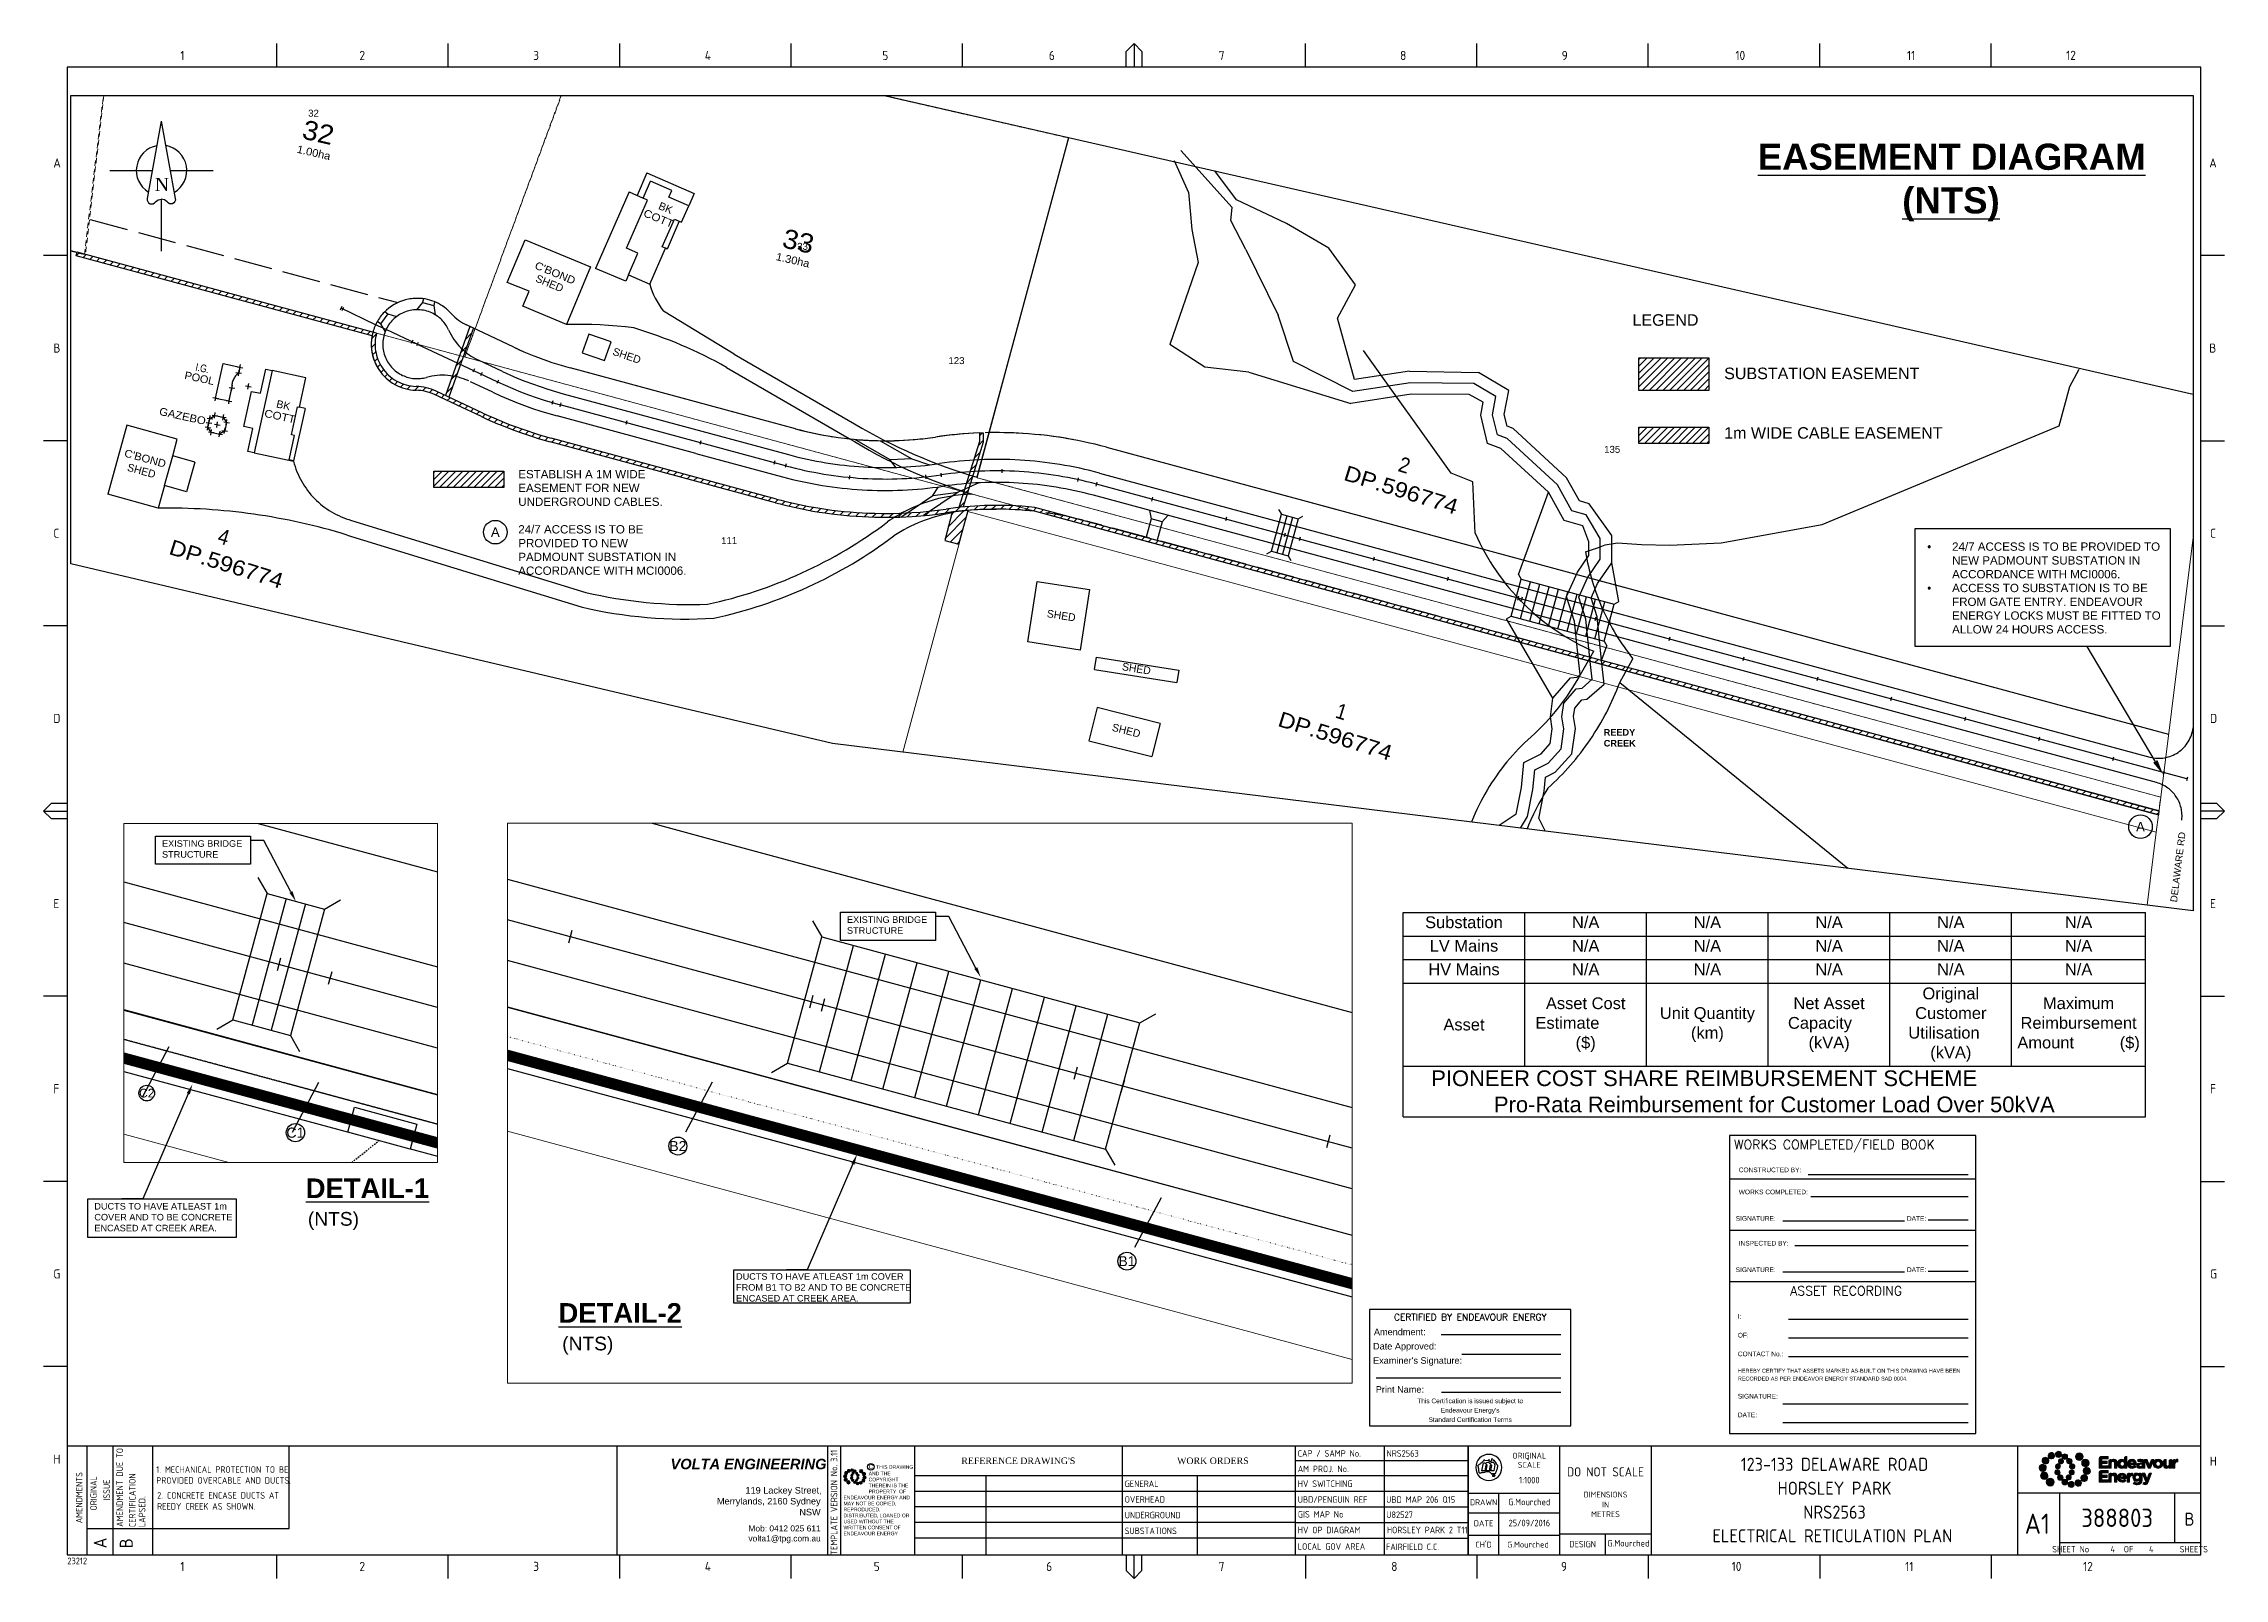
# Paper-space layout 'SHEET 4' of a CAD drawing. Header units: metres, sheet in millimetres. Extents: x -9 to 824, y -5 to 581.
# The model-space entities are those that its viewports show. They can reach past a viewport. Long polylines and large blocks are cut down to what shows.
import ezdxf
from ezdxf import colors
from ezdxf.entities.mleader import LeaderData, LeaderLine
from ezdxf.enums import TextEntityAlignment as Align
from ezdxf.math import Vec2, Vec3

# ---------------------------------------------------------------- set-up
doc = ezdxf.new("R2010")
doc.units = ezdxf.units.M
for name, pattern in [('Cable Exist OH', [1, 1, 0]), ('Cable Remove', [2, 0, -2]), ('Dash', [5, 3, -2])]:
    doc.linetypes.add(name, pattern=pattern)
for name, color, linetype in [('_User Miscellaneous1', 7, 'Continuous'), ('_User Miscellaneous10', 7, 'Continuous'), ('_User Miscellaneous11', 7, 'Continuous'), ('_User Miscellaneous12', 7, 'Continuous'), ('_User Miscellaneous2', 7, 'Continuous'), ('_User Miscellaneous3', 7, 'Continuous'), ('_User Miscellaneous4', 7, 'Continuous'), ('_User Miscellaneous5', 7, 'Continuous'), ('_User Miscellaneous6', 7, 'Continuous'), ('_User Miscellaneous7', 7, 'Continuous'), ('_User Miscellaneous8', 7, 'Continuous'), ('_User Miscellaneous9', 7, 'Continuous'), ('Duct_SP_NEW', 2, 'Continuous'), ('Equip_LV_NEW', 7, 'Continuous'), ('Mains_LV_EXT', 7, 'Continuous'), ('Notes', 7, 'Continuous'), ('Notes_SP_MISC', 7, 'Continuous'), ('Notes_SP_NEW', 7, 'Continuous'), ('OH_Details_SP_MISC', 7, 'Continuous'), ('Trench_SP_NEW', 7, 'Continuous')]:
    doc.layers.add(name, color=color, linetype=linetype)
for name, color, linetype, lineweight in [('Cadastre Developer_SP_EXT', 7, 'Continuous', 5), ('Cadastre Land Parcels_SP_EXT', 7, 'Continuous', 5), ('Cadastre Roads_SP_EXT', 7, 'Continuous', 5)]:
    doc.layers.add(name, color=color, linetype=linetype, lineweight=lineweight)
doc.layers.add('Viewports', color=6, linetype='Continuous', plot=False)
doc.styles.add('ARIAL', font='arial.ttf', dxfattribs={"height": 2})
doc.styles.add('Elec', font='romand__.ttf')
doc.styles.add('iecISOCP', font='isocp.shx')
doc.styles.add('iecNAME', font='times.ttf')
doc.styles.add('iecTimesNewRoman', font='times.ttf')
doc.styles.add('RoadName', font='arial.ttf', dxfattribs={"height": 2.5})
doc.styles.get("Standard").update_dxf_attribs({"font": 'arial.ttf'})
doc.linetypes.add('IE Trench HV', pattern='A,7,-0.2,["/",Standard,S=3,R=0,X=0.6,Y=-1.4],-2.5', length=9.7)

psp = doc.layouts.new('SHEET 4')

# ---------------------------------------------------------------- texts
at = {"layer": '_User Miscellaneous1', "color": 7, "lineweight": -3, "style": 'Elec'}
psp.add_text('WORKS COMPLETED/FIELD BOOK', height=3.5, dxfattribs=at).set_placement((636.93, 160.34), align=Align.MIDDLE_LEFT)
at = {"layer": '_User Miscellaneous1', "color": 7, "lineweight": -3}
for s, p in [('CONSTRUCTED BY:', (638.69, 150.67)), ('WORKS COMPLETED:', (638.7, 142.23)), ('INSPECTED BY:', (638.7, 122.65))]:
    psp.add_text(s, height=1.79, dxfattribs=at).set_placement(p, align=Align.MIDDLE_LEFT)
for s, p in [('SIGNATURE:', (645.18, 132.12)), ('DATE:', (706.64, 132.12)), ('SIGNATURE:', (645.18, 112.53)), ('DATE:', (706.64, 112.53))]:
    psp.add_text(s, height=1.79, dxfattribs=at).set_placement(p, align=Align.MIDDLE_CENTER)
at = {"layer": '_User Miscellaneous1', "color": 7, "lineweight": -3, "style": 'Elec'}
psp.add_text('ASSET RECORDING', height=3.5, dxfattribs=at).set_placement((658.37, 106.2), align=Align.TOP_LEFT)
at = {"layer": '_User Miscellaneous1', "color": 7, "lineweight": -3, "insert": (638.35, 95.57), "char_height": 1.79, "width": 89.6105, "attachment_point": 1, "line_spacing_factor": 1.2}
psp.add_mtext('I:\\P\\POF:\\P\\PCONTACT No.:\\P{\\H0.83799x;\\PHEREBY CERTIFY THAT ASSETS MARKED AS-BUILT ON THIS DRAWING HAVE BEEN\\PRECORDED AS PER ENDEAVOR ENERGY STANDARD SAD 0004.}\\P\\PSIGNATURE:\\P\\PDATE:', dxfattribs=at)
at = {"layer": 'Notes', "linetype": 'IE Trench HV', "lineweight": -3, "attachment_point": 1}
for s, insert, char_height, width in [('\\pi76.66911;{\\fArial|b1|i0|c0|p34;\\LEASEMENT DIAGRAM\\P\\pi131.8908;(NTS)}', (569.28, 542.78), 10, 299.5729), ('EXISTING BRIDGE STRUCTURE', (36.16, 276.62), 2.5, 45.5729), ('EXISTING BRIDGE STRUCTURE', (297.91, 247.55), 2.5, 45.5729), ('\\pi89.99587;{\\fArial|b1|i0|c0|p34;\\LDETAIL-1 }', (1.08, 147.4), 7.5, 224.6797), ('DUCTS TO HAVE ATLEAST 1m COVER AND TO BE CONCRETE ENCASED AT CREEK AREA.', (10.3, 138.02), 2.5, 57.2464), ('(NTS)', (91.9, 134.58), 5.25, 44.1439), ('DUCTS TO HAVE ATLEAST 1m COVER FROM B1 TO B2 AND TO BE CONCRETE ENCASED AT CREEK AREA.', (255.52, 111.2), 2.5, 69.0102), ('\\pi89.40753;{\\fArial|b1|i0|c0|p34;\\LDETAIL-2}', (98.27, 99.76), 7.5, 224.6797), ('(NTS)', (189.09, 86.94), 5.25, 44.1439)]:
    psp.add_mtext(s, dxfattribs=dict(at, insert=insert, char_height=char_height, width=width))

msp = doc.modelspace()

# ---------------------------------------------------------------- texts
at = {"layer": '_User Miscellaneous11', "linetype": 'Continuous', "attachment_point": 1}
for s, insert, char_height, width in [('LEGEND', (302485.66081, 6252774.54563), 3, 74.4677218), ('SUBSTATION EASEMENT', (302509.60391, 6252760.60072), 3, 74.4677218), ('1m WIDE CABLE EASEMENT ', (302509.60391, 6252745.05021), 3, 74.4677218), ('ESTABLISH A 1M WIDE EASEMENT FOR NEW UNDERGROUND CABLES.\\P\\P24/7 ACCESS IS TO BE PROVIDED TO NEW PADMOUNT SUBSTATION IN ACCORDANCE WITH MCI0006.', (302194.6557, 6252733.86595), 2.16, 46.2100802), ('\\pi-6.48,l6.48,t6.48;{\\fSymbol|b0|i0|c2|p18;·^I}24/7 ACCESS IS TO BE PROVIDED TO NEW PADMOUNT SUBSTATION IN ACCORDANCE WITH MCI0006.\\P{\\fSymbol|b0|i0|c2|p18;·^I}ACCESS TO SUBSTATION IS TO BE FROM GATE ENTRY. ENDEAVOUR ENERGY LOCKS MUST BE FITTED TO ALLOW 24 HOURS ACCESS.', (302562.66104, 6252714.94752), 2.16, 64.8226693)]:
    msp.add_mtext(s, dxfattribs=dict(at, insert=insert, char_height=char_height, width=width))
at = {"layer": '_User Miscellaneous5', "color": 252}
for s, height, rotation, width, p, p2 in [('32', 5, 347.1486969, 1.045764, (302137.91773, 6252820.50393), (302145.8392, 6252818.69675)), ('1.00ha', 2, 347.1486981, 1.041459, (302136.69287, 6252816.76616), (302145.36993, 6252814.78661)), ('33', 5, 347.1486969, 1.045764, (302263.29825, 6252792.09512), (302271.21973, 6252790.28794)), ('1.30ha', 2, 347.1486982, 1.041459, (302261.80832, 6252788.70979), (302270.48538, 6252786.73023)), ('2', 4, 342.68762, 0.884877, (302424.19971, 6252733.6488), (302426.82513, 6252732.83045)), ('DP.596774', 4, 342.6876093, 1.099715, (302409.9702, 6252731.33882), (302439.32712, 6252722.18819)), ('4', 4, 342.68762, 0.884877, (302115.84444, 6252714.92341), (302118.46986, 6252714.10506)), ('DP.596774', 4, 342.6876111, 1.099715, (302103.1524, 6252711.98977), (302132.50931, 6252702.83915)), ('1', 4, 342.6876027, 0.884877, (302407.79848, 6252669.27731), (302410.4239, 6252668.45896)), ('DP.596774', 4, 342.6876093, 1.099715, (302392.7721, 6252667.07981), (302422.12901, 6252657.92918))]:
    msp.add_text(s, height=height, rotation=rotation, dxfattribs=dict(at, width=width)).set_placement(p, p2, align=Align.FIT)
at = {"layer": '_User Miscellaneous6', "color": 252}
for s, rotation, width, p, p2 in [('BK', 337.5020695, 0.986008, (302231.0739, 6252802.0986), (302234.46921, 6252800.69237)), ('COTT', 337.5020617, 1.078328, (302227.16512, 6252800.2198), (302234.74104, 6252797.08207)), ("C'BOND", 337.5020635, 1.04721, (302198.78398, 6252786.53695), (302209.0623, 6252782.27997)), ('SHED', 337.5020605, 0.969389, (302198.97833, 6252783.13375), (302205.93063, 6252780.25431)), ('SHED', 341.1350896, 0.969389, (302219.12846, 6252764.00141), (302226.24924, 6252761.56829)), ('I.G.', 347.6753729, 0.782977, (302110.21753, 6252759.87914), (302113.6613, 6252759.12673)), ('POOL', 347.6753716, 1.011079, (302107.34197, 6252757.71357), (302115.01105, 6252756.03799)), ('BK', 347.6753678, 0.986008, (302131.30748, 6252750.23674), (302134.89779, 6252749.45231)), ('GAZEBO', 347.6753752, 1.060639, (302100.7249, 6252748.28826), (302112.79028, 6252745.65215)), ('COTT', 347.6753767, 1.078328, (302128.18919, 6252747.79113), (302136.20021, 6252746.04084)), ("C'BOND", 344.4587311, 1.04721, (302091.59521, 6252737.42919), (302102.31346, 6252734.44844)), ('SHED', 344.4587262, 0.969389, (302092.36096, 6252733.7148), (302099.61083, 6252731.69861)), ('SHED', 351.2534402, 0.969389, (302332.61229, 6252695.45079), (302340.04978, 6252694.30651)), ('SHED', 350.9831722, 0.969389, (302352.24031, 6252681.60775), (302359.67232, 6252680.4284)), ('SHED', 345.9351057, 0.969389, (302349.56036, 6252665.7928), (302356.85977, 6252663.96407)), ('GI', 341.7478742, 0.788263, (302325.41261, 6252654.39096), (302327.62063, 6252653.66277)), ('SHED', 341.7478846, 0.969389, (302321.22304, 6252652.30927), (302328.36944, 6252649.95245)), ('GI', 341.7478786, 0.788263, (302301.6832, 6252641.94613), (302303.89122, 6252641.21795)), ('BK', 341.7478824, 0.986008, (302312.7731, 6252638.83314), (302316.2632, 6252637.68214)), ('BK &', 341.7478849, 1.138686, (302334.63513, 6252634.34028), (302341.52037, 6252632.06959)), ('FIB', 341.7478897, 0.914524, (302335.09387, 6252630.61763), (302338.86887, 6252629.37266)), ('POWER', 344.8737018, 1.020819, (302344.18885, 6252630.01875), (302354.59053, 6252627.20704)), ('POLE', 344.8737044, 0.975947, (302345.2277, 6252626.87318), (302352.25064, 6252624.97479)), ('SHED', 342.436478, 0.969389, (302378.87259, 6252625.75337), (302386.0468, 6252623.4826))]:
    msp.add_text(s, height=2, rotation=rotation, dxfattribs=dict(at, width=width)).set_placement(p, p2, align=Align.FIT)
at = {"layer": 'Cadastre Developer_SP_EXT'}
for s, p in [('32', (302139.77716, 6252826.15201)), ('33', (302267.51426, 6252791.38015))]:
    msp.add_text(s, height=1.8, dxfattribs=at).set_placement(p)
at = {"layer": 'Cadastre Land Parcels_SP_EXT'}
for s, p in [('123', (302307.00159, 6252761.53235)), ('135', (302478.25962, 6252738.36216))]:
    msp.add_text(s, height=1.8, dxfattribs=at).set_placement(p)
for s, rotation, p in [('111', 0.481269, (302247.63241, 6252714.51822)), ('79', 49.323418, (302257.41103, 6252613.29782))]:
    msp.add_text(s, height=1.8, rotation=rotation, dxfattribs=at).set_placement(p)
at = {"layer": 'Cadastre Roads_SP_EXT', "color": 7}
msp.add_text('DELAWARE RD', height=1.8, rotation=83.0101324, dxfattribs=at).set_placement((302627.88023, 6252620.91504))

# ---------------------------------------------------------------- blocks, each defined once
blk = doc.blocks.new('NorthPnt 11(NP11)')
for p, q in [((-19.7, 0.02), (-3.49, 0)), ((3.32, 0), (19.7, -0.02)), ((-0.08, -10.94), (-0.08, -30.8))]:
    blk.add_line(p, q)
for points in [[(-0.08, 18.81), (-5.43, -10.68, 0.877048), (-2.29, -11.9, -0.1543), (-0.08, -10.94, 0.090511)], [(-0.08, 18.81), (5.26, -10.68, -0.877048), (2.13, -11.9, 0.1543), (-0.08, -10.94, -0.090511)]]:
    blk.add_lwpolyline(points, format="xyb")
for start, end in [(100.5988, 238.86433), (300.09942, 80.43745)]:
    blk.add_arc((0, 0), 9.64, start, end)
at = {"color": 7, "style": 'iecNAME'}
blk.add_text('N', height=5.02, dxfattribs=at).set_placement((-2.62, -7.82))
blk = doc.blocks.new('NOTE_CERTIFIED-BY-IE')
at = {"linetype": 'Continuous', "lineweight": -3}
for p, q in [((27.91, 26.49), (73.62, 26.49)), ((35.8, 19.04), (73.62, 19.04)), ((2.99, 9.91), (73.62, 9.91)), ((27.94, 4.54), (73.62, 4.54))]:
    blk.add_line(p, q, dxfattribs=at)
at = {"lineweight": -3}
blk.add_lwpolyline([(0.47, -8.42), (77.45, -8.42), (77.45, 36.1), (0.47, 36.1)], close=True, dxfattribs=at)
at = {"lineweight": -3, "style": 'Elec'}
blk.add_text('CERTIFIED BY ENDEAVOUR ENERGY', height=2.52, dxfattribs=at).set_placement((38.99, 33.17), align=Align.MIDDLE_CENTER)
at = {"lineweight": -3}
for s, p in [('Amendment:', (2.17, 27.52)), ('Date Approved:', (1.84, 22.05)), ("Examiner's Signature:", (1.84, 16.59))]:
    blk.add_text(s, height=2.5, dxfattribs=at).set_placement(p, align=Align.MIDDLE_LEFT)
blk.add_text('Print Name:', height=2.5, dxfattribs=at).set_placement((2.88, 3.54), align=Align.BOTTOM_LEFT)
at = {"lineweight": -3, "insert": (38.96, -2.43), "char_height": 1.79, "attachment_point": 5, "line_spacing_factor": 1.2}
blk.add_mtext("This Certification is issued subject to \\PEndeavour Energy's \\PStandard Certification Terms", dxfattribs=at)
blk = doc.blocks.new('EE_LOGO_SMALL')
at = {"layer": 'Notes'}
h = blk.add_hatch(color=256, dxfattribs=at)
edge = h.paths.add_edge_path()
edge.add_spline(control_points=[(-8.4, 2), (-9.2, 2), (-9.8, 1.4), (-9.8, 0.7), (-9.9, -0.1), (-9.3, -0.7), (-8.6, -0.8), (-7.8, -0.8), (-7.2, -0.2), (-7.1, 0.5), (-7.1, 1.3), (-7.7, 1.9), (-8.4, 2)], knot_values=[0, 0, 0, 0, 1, 1, 1, 2, 2, 2, 3, 3, 3, 4, 4, 4, 4], degree=3, periodic=0)
h = blk.add_hatch(color=256, dxfattribs=at)
edge = h.paths.add_edge_path()
edge.add_spline(control_points=[(-6.8, 4.5), (-7.4, 4.8), (-8.2, 4.6), (-8.6, 4), (-8.9, 3.4), (-8.7, 2.6), (-8.1, 2.2), (-7.5, 1.9), (-6.7, 2.1), (-6.3, 2.7), (-6, 3.3), (-6.2, 4.1), (-6.8, 4.5)], knot_values=[0, 0, 0, 0, 1, 1, 1, 2, 2, 2, 3, 3, 3, 4, 4, 4, 4], degree=3, periodic=0)
h = blk.add_hatch(color=256, dxfattribs=at)
edge = h.paths.add_edge_path()
edge.add_spline(control_points=[(-4.2, 5.9), (-4.6, 6.5), (-5.3, 6.6), (-5.9, 6.3), (-6.4, 5.9), (-6.6, 5.1), (-6.2, 4.6), (-5.9, 4), (-5.1, 3.8), (-4.6, 4.2), (-4, 4.6), (-3.8, 5.3), (-4.2, 5.9)], knot_values=[0, 0, 0, 0, 1, 1, 1, 2, 2, 2, 3, 3, 3, 4, 4, 4, 4], degree=3, periodic=0)
h = blk.add_hatch(color=256, dxfattribs=at)
edge = h.paths.add_edge_path()
edge.add_spline(control_points=[(-1.3, 5.9), (-1.4, 6.5), (-2, 7), (-2.6, 6.9), (-3.3, 6.9), (-3.7, 6.3), (-3.7, 5.6), (-3.6, 5), (-3, 4.5), (-2.4, 4.6), (-1.7, 4.7), (-1.3, 5.2), (-1.3, 5.9)], knot_values=[0, 0, 0, 0, 1, 1, 1, 2, 2, 2, 3, 3, 3, 4, 4, 4, 4], degree=3, periodic=0)
h = blk.add_hatch(color=256, dxfattribs=at)
edge = h.paths.add_edge_path()
edge.add_spline(control_points=[(-2.5, 2.1), (-3, 2.2), (-3.5, 1.9), (-3.6, 1.3), (-3.7, 0.8), (-3.4, 0.3), (-2.9, 0.2), (-2.4, 0.1), (-1.9, 0.4), (-1.8, 0.9), (-1.7, 1.5), (-2, 2), (-2.5, 2.1)], knot_values=[0, 0, 0, 0, 1, 1, 1, 2, 2, 2, 3, 3, 3, 4, 4, 4, 4], degree=3, periodic=0)
h = blk.add_hatch(color=256, dxfattribs=at)
edge = h.paths.add_edge_path()
edge.add_spline(control_points=[(1, 4.9), (1, 4.3), (0.5, 3.8), (-0.1, 3.8), (-0.7, 3.8), (-1.2, 4.3), (-1.2, 4.9), (-1.2, 5.5), (-0.7, 6), (-0.1, 6), (0.5, 6), (1, 5.5), (1, 4.9)], knot_values=[0, 0, 0, 0, 1, 1, 1, 2, 2, 2, 3, 3, 3, 4, 4, 4, 4], degree=3, periodic=0)
edge = h.paths.add_edge_path()
edge.add_spline(control_points=[(-1.4, 4), (-1.9, 4.1), (-2.4, 3.8), (-2.5, 3.3), (-2.6, 2.7), (-2.3, 2.2), (-1.8, 2.1), (-1.3, 2), (-0.7, 2.3), (-0.6, 2.9), (-0.5, 3.4), (-0.9, 3.9), (-1.4, 4)], knot_values=[0, 0, 0, 0, 1, 1, 1, 2, 2, 2, 3, 3, 3, 4, 4, 4, 4], degree=3, periodic=0)
h = blk.add_hatch(color=256, dxfattribs=at)
edge = h.paths.add_edge_path()
edge.add_spline(control_points=[(2.3, 2.4), (2.8, 2.8), (2.8, 3.4), (2.4, 3.9), (2, 4.3), (1.4, 4.3), (0.9, 3.9), (0.5, 3.6), (0.5, 2.9), (0.9, 2.5), (1.2, 2), (1.9, 2), (2.3, 2.4)], knot_values=[0, 0, 0, 0, 1, 1, 1, 2, 2, 2, 3, 3, 3, 4, 4, 4, 4], degree=3, periodic=0)
edge = h.paths.add_edge_path()
edge.add_spline(control_points=[(1, 4.9), (1, 4.3), (0.5, 3.8), (-0.1, 3.8), (-0.7, 3.8), (-1.2, 4.3), (-1.2, 4.9), (-1.2, 5.5), (-0.7, 6), (-0.1, 6), (0.5, 6), (1, 5.5), (1, 4.9)], knot_values=[0, 0, 0, 0, 1, 1, 1, 2, 2, 2, 3, 3, 3, 4, 4, 4, 4], degree=3, periodic=0)
h = blk.add_hatch(color=256, dxfattribs=at)
edge = h.paths.add_edge_path()
edge.add_spline(control_points=[(1, 4.9), (1, 4.3), (0.5, 3.8), (-0.1, 3.8), (-0.7, 3.8), (-1.2, 4.3), (-1.2, 4.9), (-1.2, 5.5), (-0.7, 6), (-0.1, 6), (0.5, 6), (1, 5.5), (1, 4.9)], knot_values=[0, 0, 0, 0, 1, 1, 1, 2, 2, 2, 3, 3, 3, 4, 4, 4, 4], degree=3, periodic=0)
edge = h.paths.add_edge_path(flags=16)
edge.add_spline(control_points=[(1, 4.9), (1, 4.3), (0.5, 3.8), (-0.1, 3.8), (-0.7, 3.8), (-1.2, 4.3), (-1.2, 4.9), (-1.2, 5.5), (-0.7, 6), (-0.1, 6), (0.5, 6), (1, 5.5), (1, 4.9)], knot_values=[0, 0, 0, 0, 1, 1, 1, 2, 2, 2, 3, 3, 3, 4, 4, 4, 4], degree=3, periodic=0)
h = blk.add_hatch(color=256, dxfattribs=at)
edge = h.paths.add_edge_path()
edge.add_spline(control_points=[(3, 0.2), (3.5, 0.3), (3.8, 0.9), (3.7, 1.4), (3.6, 1.9), (3, 2.3), (2.5, 2.1), (1.9, 2), (1.6, 1.4), (1.8, 0.9), (1.9, 0.4), (2.5, 0.1), (3, 0.2)], knot_values=[0, 0, 0, 0, 1, 1, 1, 2, 2, 2, 3, 3, 3, 4, 4, 4, 4], degree=3, periodic=0)
h = blk.add_hatch(color=256, dxfattribs=at)
edge = h.paths.add_edge_path()
edge.add_spline(control_points=[(7, 4.9), (7, 4), (6.3, 3.4), (5.5, 3.4), (4.6, 3.4), (4, 4), (4, 4.9), (4, 5.7), (4.6, 6.4), (5.5, 6.4), (6.3, 6.4), (7, 5.7), (7, 4.9)], knot_values=[0, 0, 0, 0, 1, 1, 1, 2, 2, 2, 3, 3, 3, 4, 4, 4, 4], degree=3, periodic=0)
h = blk.add_hatch(color=256, dxfattribs=at)
edge = h.paths.add_edge_path()
edge.add_spline(control_points=[(8.4, 1.1), (9.1, 1.5), (9.4, 2.3), (9.1, 3), (8.8, 3.7), (7.9, 4.1), (7.2, 3.8), (6.5, 3.4), (6.2, 2.6), (6.5, 1.9), (6.8, 1.2), (7.7, 0.8), (8.4, 1.1)], knot_values=[0, 0, 0, 0, 1, 1, 1, 2, 2, 2, 3, 3, 3, 4, 4, 4, 4], degree=3, periodic=0)
h = blk.add_hatch(color=256, dxfattribs=at)
edge = h.paths.add_edge_path()
edge.add_spline(control_points=[(8.3, -1.9), (9, -1.9), (9.7, -1.4), (9.7, -0.6), (9.7, 0.1), (9.2, 0.8), (8.4, 0.8), (7.7, 0.8), (7, 0.3), (7, -0.5), (6.9, -1.2), (7.5, -1.9), (8.3, -1.9)], knot_values=[0, 0, 0, 0, 1, 1, 1, 2, 2, 2, 3, 3, 3, 4, 4, 4, 4], degree=3, periodic=0)
h = blk.add_hatch(color=256, dxfattribs=at)
edge = h.paths.add_edge_path()
edge.add_spline(control_points=[(-8.5, -1.1), (-9.2, -1.4), (-9.6, -2.3), (-9.3, -3), (-8.9, -3.7), (-8.1, -4), (-7.4, -3.7), (-6.7, -3.4), (-6.3, -2.5), (-6.6, -1.8), (-7, -1.1), (-7.8, -0.8), (-8.5, -1.1)], knot_values=[0, 0, 0, 0, 1, 1, 1, 2, 2, 2, 3, 3, 3, 4, 4, 4, 4], degree=3, periodic=0)
h = blk.add_hatch(color=256, dxfattribs=at)
edge = h.paths.add_edge_path()
edge.add_spline(control_points=[(-7.1, -4.8), (-7.1, -4), (-6.5, -3.3), (-5.6, -3.3), (-4.8, -3.3), (-4.1, -4), (-4.1, -4.8), (-4.1, -5.7), (-4.8, -6.3), (-5.6, -6.3), (-6.5, -6.3), (-7.1, -5.7), (-7.1, -4.8)], knot_values=[0, 0, 0, 0, 1, 1, 1, 2, 2, 2, 3, 3, 3, 4, 4, 4, 4], degree=3, periodic=0)
h = blk.add_hatch(color=256, dxfattribs=at)
edge = h.paths.add_edge_path()
edge.add_spline(control_points=[(-3.1, -0.2), (-3.7, -0.3), (-4, -0.8), (-3.8, -1.4), (-3.7, -1.9), (-3.2, -2.2), (-2.6, -2.1), (-2.1, -1.9), (-1.8, -1.4), (-1.9, -0.9), (-2.1, -0.3), (-2.6, 0), (-3.1, -0.2)], knot_values=[0, 0, 0, 0, 1, 1, 1, 2, 2, 2, 3, 3, 3, 4, 4, 4, 4], degree=3, periodic=0)
h = blk.add_hatch(color=256, dxfattribs=at)
edge = h.paths.add_edge_path()
edge.add_spline(control_points=[(-2.5, -2.3), (-2.9, -2.7), (-3, -3.4), (-2.6, -3.8), (-2.2, -4.2), (-1.5, -4.3), (-1.1, -3.9), (-0.7, -3.5), (-0.6, -2.8), (-1, -2.4), (-1.4, -2), (-2, -1.9), (-2.5, -2.3)], knot_values=[0, 0, 0, 0, 1, 1, 1, 2, 2, 2, 3, 3, 3, 4, 4, 4, 4], degree=3, periodic=0)
h = blk.add_hatch(color=256, dxfattribs=at)
edge = h.paths.add_edge_path()
edge.add_spline(control_points=[(-1.2, -4.8), (-1.2, -4.2), (-0.7, -3.7), (-0.1, -3.7), (0.5, -3.7), (1, -4.2), (1, -4.8), (1, -5.4), (0.5, -5.9), (-0.1, -5.9), (-0.7, -5.9), (-1.2, -5.4), (-1.2, -4.8)], knot_values=[0, 0, 0, 0, 1, 1, 1, 2, 2, 2, 3, 3, 3, 4, 4, 4, 4], degree=3, periodic=0)
h = blk.add_hatch(color=256, dxfattribs=at)
edge = h.paths.add_edge_path()
edge.add_spline(control_points=[(1.2, -3.9), (1.7, -4.1), (2.2, -3.7), (2.3, -3.2), (2.5, -2.7), (2.1, -2.2), (1.6, -2.1), (1.1, -2), (0.6, -2.3), (0.5, -2.8), (0.4, -3.3), (0.7, -3.8), (1.2, -3.9)], knot_values=[0, 0, 0, 0, 1, 1, 1, 2, 2, 2, 3, 3, 3, 4, 4, 4, 4], degree=3, periodic=0)
h = blk.add_hatch(color=256, dxfattribs=at)
edge = h.paths.add_edge_path()
edge.add_spline(control_points=[(1.2, -5.8), (1.3, -6.5), (1.8, -6.9), (2.5, -6.9), (3.1, -6.8), (3.6, -6.2), (3.5, -5.6), (3.4, -5), (2.9, -4.5), (2.2, -4.6), (1.6, -4.6), (1.1, -5.2), (1.2, -5.8)], knot_values=[0, 0, 0, 0, 1, 1, 1, 2, 2, 2, 3, 3, 3, 4, 4, 4, 4], degree=3, periodic=0)
h = blk.add_hatch(color=256, dxfattribs=at)
edge = h.paths.add_edge_path()
edge.add_spline(control_points=[(2.4, -2), (2.9, -2.1), (3.4, -1.8), (3.5, -1.3), (3.6, -0.8), (3.3, -0.3), (2.8, -0.2), (2.2, -0.1), (1.7, -0.4), (1.6, -0.9), (1.5, -1.4), (1.8, -1.9), (2.4, -2)], knot_values=[0, 0, 0, 0, 1, 1, 1, 2, 2, 2, 3, 3, 3, 4, 4, 4, 4], degree=3, periodic=0)
h = blk.add_hatch(color=256, dxfattribs=at)
edge = h.paths.add_edge_path()
edge.add_spline(control_points=[(4, -5.8), (4.4, -6.4), (5.2, -6.6), (5.7, -6.2), (6.3, -5.8), (6.5, -5.1), (6.1, -4.5), (5.7, -4), (5, -3.8), (4.4, -4.2), (3.8, -4.5), (3.7, -5.3), (4, -5.8)], knot_values=[0, 0, 0, 0, 1, 1, 1, 2, 2, 2, 3, 3, 3, 4, 4, 4, 4], degree=3, periodic=0)
h = blk.add_hatch(color=256, dxfattribs=at)
edge = h.paths.add_edge_path()
edge.add_spline(control_points=[(6.7, -4.4), (7.3, -4.8), (8.1, -4.6), (8.4, -4), (8.8, -3.3), (8.6, -2.6), (8, -2.2), (7.3, -1.8), (6.6, -2.1), (6.2, -2.7), (5.8, -3.3), (6, -4.1), (6.7, -4.4)], knot_values=[0, 0, 0, 0, 1, 1, 1, 2, 2, 2, 3, 3, 3, 4, 4, 4, 4], degree=3, periodic=0)
at = {"layer": 'Notes', "lineweight": 0}
for points in [[(1.8, 2.1), (1.8, 2.1)], [(-2, -2.1), (-2, -2.1)]]:
    blk.add_lwpolyline(points, dxfattribs=at)
for points in [[(-8.4, 2), (-9.2, 2), (-9.8, 1.4), (-9.8, 0.7), (-9.9, -0.1), (-9.3, -0.7), (-8.6, -0.8), (-7.8, -0.8), (-7.2, -0.2), (-7.1, 0.5), (-7.1, 1.3), (-7.7, 1.9), (-8.4, 2)], [(-6.8, 4.5), (-7.4, 4.8), (-8.2, 4.6), (-8.6, 4), (-8.9, 3.4), (-8.7, 2.6), (-8.1, 2.2), (-7.5, 1.9), (-6.7, 2.1), (-6.3, 2.7), (-6, 3.3), (-6.2, 4.1), (-6.8, 4.5)], [(-4.2, 5.9), (-4.6, 6.5), (-5.3, 6.6), (-5.9, 6.3), (-6.4, 5.9), (-6.6, 5.1), (-6.2, 4.6), (-5.9, 4), (-5.1, 3.8), (-4.6, 4.2), (-4, 4.6), (-3.8, 5.3), (-4.2, 5.9)], [(-1.3, 5.9), (-1.4, 6.5), (-2, 7), (-2.6, 6.9), (-3.3, 6.9), (-3.7, 6.3), (-3.7, 5.6), (-3.6, 5), (-3, 4.5), (-2.4, 4.6), (-1.7, 4.7), (-1.3, 5.2), (-1.3, 5.9)], [(-2.5, 2.1), (-3, 2.2), (-3.5, 1.9), (-3.6, 1.3), (-3.7, 0.8), (-3.4, 0.3), (-2.9, 0.2), (-2.4, 0.1), (-1.9, 0.4), (-1.8, 0.9), (-1.7, 1.5), (-2, 2), (-2.5, 2.1)], [(-1.4, 4), (-1.9, 4.1), (-2.4, 3.8), (-2.5, 3.3), (-2.6, 2.7), (-2.3, 2.2), (-1.8, 2.1), (-1.3, 2), (-0.7, 2.3), (-0.6, 2.9), (-0.5, 3.4), (-0.9, 3.9), (-1.4, 4)], [(1, 4.9), (1, 4.3), (0.5, 3.8), (-0.1, 3.8), (-0.7, 3.8), (-1.2, 4.3), (-1.2, 4.9), (-1.2, 5.5), (-0.7, 6), (-0.1, 6), (0.5, 6), (1, 5.5), (1, 4.9)], [(1, 4.9), (1, 4.3), (0.5, 3.8), (-0.1, 3.8), (-0.7, 3.8), (-1.2, 4.3), (-1.2, 4.9), (-1.2, 5.5), (-0.7, 6), (-0.1, 6), (0.5, 6), (1, 5.5), (1, 4.9)], [(2.3, 2.4), (2.8, 2.8), (2.8, 3.4), (2.4, 3.9), (2, 4.3), (1.4, 4.3), (0.9, 3.9), (0.5, 3.6), (0.5, 2.9), (0.9, 2.5), (1.2, 2), (1.9, 2), (2.3, 2.4)], [(3, 0.2), (3.5, 0.3), (3.8, 0.9), (3.7, 1.4), (3.6, 1.9), (3, 2.3), (2.5, 2.1), (1.9, 2), (1.6, 1.4), (1.8, 0.9), (1.9, 0.4), (2.5, 0.1), (3, 0.2)], [(7, 4.9), (7, 4), (6.3, 3.4), (5.5, 3.4), (4.6, 3.4), (4, 4), (4, 4.9), (4, 5.7), (4.6, 6.4), (5.5, 6.4), (6.3, 6.4), (7, 5.7), (7, 4.9)], [(8.4, 1.1), (9.1, 1.5), (9.4, 2.3), (9.1, 3), (8.8, 3.7), (7.9, 4.1), (7.2, 3.8), (6.5, 3.4), (6.2, 2.6), (6.5, 1.9), (6.8, 1.2), (7.7, 0.8), (8.4, 1.1)], [(8.3, -1.9), (9, -1.9), (9.7, -1.4), (9.7, -0.6), (9.7, 0.1), (9.2, 0.8), (8.4, 0.8), (7.7, 0.8), (7, 0.3), (7, -0.5), (6.9, -1.2), (7.5, -1.9), (8.3, -1.9)], [(-8.5, -1.1), (-9.2, -1.4), (-9.6, -2.3), (-9.3, -3), (-8.9, -3.7), (-8.1, -4), (-7.4, -3.7), (-6.7, -3.4), (-6.3, -2.5), (-6.6, -1.8), (-7, -1.1), (-7.8, -0.8), (-8.5, -1.1)], [(-7.1, -4.8), (-7.1, -4), (-6.5, -3.3), (-5.6, -3.3), (-4.8, -3.3), (-4.1, -4), (-4.1, -4.8), (-4.1, -5.7), (-4.8, -6.3), (-5.6, -6.3), (-6.5, -6.3), (-7.1, -5.7), (-7.1, -4.8)], [(-3.1, -0.2), (-3.7, -0.3), (-4, -0.8), (-3.8, -1.4), (-3.7, -1.9), (-3.2, -2.2), (-2.6, -2.1), (-2.1, -1.9), (-1.8, -1.4), (-1.9, -0.9), (-2.1, -0.3), (-2.6, 0), (-3.1, -0.2)], [(-2.5, -2.3), (-2.9, -2.7), (-3, -3.4), (-2.6, -3.8), (-2.2, -4.2), (-1.5, -4.3), (-1.1, -3.9), (-0.7, -3.5), (-0.6, -2.8), (-1, -2.4), (-1.4, -2), (-2, -1.9), (-2.5, -2.3)], [(-1.2, -4.8), (-1.2, -4.2), (-0.7, -3.7), (-0.1, -3.7), (0.5, -3.7), (1, -4.2), (1, -4.8), (1, -5.4), (0.5, -5.9), (-0.1, -5.9), (-0.7, -5.9), (-1.2, -5.4), (-1.2, -4.8)], [(1.2, -3.9), (1.7, -4.1), (2.2, -3.7), (2.3, -3.2), (2.5, -2.7), (2.1, -2.2), (1.6, -2.1), (1.1, -2), (0.6, -2.3), (0.5, -2.8), (0.4, -3.3), (0.7, -3.8), (1.2, -3.9)], [(1.2, -5.8), (1.3, -6.5), (1.8, -6.9), (2.5, -6.9), (3.1, -6.8), (3.6, -6.2), (3.5, -5.6), (3.4, -5), (2.9, -4.5), (2.2, -4.6), (1.6, -4.6), (1.1, -5.2), (1.2, -5.8)], [(2.4, -2), (2.9, -2.1), (3.4, -1.8), (3.5, -1.3), (3.6, -0.8), (3.3, -0.3), (2.8, -0.2), (2.2, -0.1), (1.7, -0.4), (1.6, -0.9), (1.5, -1.4), (1.8, -1.9), (2.4, -2)], [(4, -5.8), (4.4, -6.4), (5.2, -6.6), (5.7, -6.2), (6.3, -5.8), (6.5, -5.1), (6.1, -4.5), (5.7, -4), (5, -3.8), (4.4, -4.2), (3.8, -4.5), (3.7, -5.3), (4, -5.8)], [(6.7, -4.4), (7.3, -4.8), (8.1, -4.6), (8.4, -4), (8.8, -3.3), (8.6, -2.6), (8, -2.2), (7.3, -1.8), (6.6, -2.1), (6.2, -2.7), (5.8, -3.3), (6, -4.1), (6.7, -4.4)]]:
    blk.add_open_spline(points, degree=3, knots=[0, 0, 0, 0, 1, 1, 1, 2, 2, 2, 3, 3, 3, 4, 4, 4, 4], dxfattribs=at)
blk = doc.blocks.new('EE_COPYRIGHT_A1')
at = {"layer": 'Notes'}
blk.add_circle((9.53, -0.82), 1.15, dxfattribs=at)
at = {"xscale": 0.4, "yscale": 0.4, "zscale": 0.4}
blk.add_blockref('EE_LOGO_SMALL', (3.96, -4.29), dxfattribs=at)
at = {"layer": 'Notes', "insert": (0, 0), "char_height": 1.25, "width": 24.1208, "attachment_point": 1, "style": 'ARIAL'}
blk.add_mtext('\\pt8.75;               ^I{\\H1.2x;C } THIS DRAWING\\P\\pi-8.75,l8.75,t8.75,20;       ^IAND THE ^I\\P\\pi0,t8.75;COPYRIGHT\\P\\pi-8.75,t1.25,8.75;^I^ITHEREIN IS THE PROPERTY  OF \\P\\pi0,l0,t1.25;ENDEAVOUR ENERGY AND MAY NOT BE COPIED, REPRODUCED, DISTRIBUTED, LOANED OR USED WITHOUT THE WRITTEN CONSENT OF ENDEAVOUR ENERGY', dxfattribs=at)
blk = doc.blocks.new('EE_LOGO')
h = blk.add_hatch(color=7)
edge = h.paths.add_edge_path()
edge.add_spline(control_points=[(-25.34, 1.94), (-26.08, 1.98), (-26.72, 1.41), (-26.77, 0.66), (-26.81, -0.09), (-26.24, -0.72), (-25.49, -0.77), (-24.74, -0.81), (-24.1, -0.24), (-24.06, 0.51), (-24.02, 1.25), (-24.59, 1.89), (-25.34, 1.94)], knot_values=[0, 0, 0, 0, 1, 1, 1, 2, 2, 2, 3, 3, 3, 4, 4, 4, 4], degree=3, periodic=0)
h = blk.add_hatch(color=7)
edge = h.paths.add_edge_path()
edge.add_spline(control_points=[(-23.73, 4.46), (-24.34, 4.81), (-25.13, 4.61), (-25.49, 3.99), (-25.85, 3.38), (-25.64, 2.59), (-25.03, 2.23), (-24.41, 1.87), (-23.63, 2.08), (-23.27, 2.69), (-22.91, 3.31), (-23.12, 4.1), (-23.73, 4.46)], knot_values=[0, 0, 0, 0, 1, 1, 1, 2, 2, 2, 3, 3, 3, 4, 4, 4, 4], degree=3, periodic=0)
h = blk.add_hatch(color=7)
edge = h.paths.add_edge_path()
edge.add_spline(control_points=[(-21.12, 5.87), (-21.48, 6.44), (-22.24, 6.61), (-22.81, 6.24), (-23.37, 5.88), (-23.54, 5.12), (-23.17, 4.55), (-22.81, 3.98), (-22.05, 3.82), (-21.48, 4.19), (-20.92, 4.55), (-20.75, 5.31), (-21.12, 5.87)], knot_values=[0, 0, 0, 0, 1, 1, 1, 2, 2, 2, 3, 3, 3, 4, 4, 4, 4], degree=3, periodic=0)
h = blk.add_hatch(color=7)
edge = h.paths.add_edge_path()
edge.add_spline(control_points=[(-19.43, 2.06), (-19.94, 2.17), (-20.44, 1.84), (-20.55, 1.33), (-20.66, 0.82), (-20.34, 0.32), (-19.83, 0.21), (-19.32, 0.1), (-18.81, 0.42), (-18.71, 0.93), (-18.59, 1.44), (-18.92, 1.95), (-19.43, 2.06)], knot_values=[0, 0, 0, 0, 1, 1, 1, 2, 2, 2, 3, 3, 3, 4, 4, 4, 4], degree=3, periodic=0)
h = blk.add_hatch(color=7)
edge = h.paths.add_edge_path()
edge.add_spline(control_points=[(-18.27, 5.87), (-18.34, 6.5), (-18.91, 6.97), (-19.54, 6.9), (-20.18, 6.84), (-20.65, 6.27), (-20.58, 5.63), (-20.52, 4.99), (-19.95, 4.53), (-19.31, 4.59), (-18.67, 4.66), (-18.21, 5.23), (-18.27, 5.87)], knot_values=[0, 0, 0, 0, 1, 1, 1, 2, 2, 2, 3, 3, 3, 4, 4, 4, 4], degree=3, periodic=0)
h = blk.add_hatch(color=7)
edge = h.paths.add_edge_path()
edge.add_spline(control_points=[(-15.91, 4.86), (-15.91, 4.26), (-16.4, 3.77), (-17, 3.77), (-17.6, 3.77), (-18.08, 4.26), (-18.08, 4.86), (-18.08, 5.46), (-17.6, 5.95), (-17, 5.95), (-16.4, 5.95), (-15.91, 5.46), (-15.91, 4.86)], knot_values=[0, 0, 0, 0, 1, 1, 1, 2, 2, 2, 3, 3, 3, 4, 4, 4, 4], degree=3, periodic=0)
edge = h.paths.add_edge_path()
edge.add_spline(control_points=[(-18.29, 3.97), (-18.8, 4.08), (-19.3, 3.76), (-19.41, 3.25), (-19.52, 2.74), (-19.2, 2.23), (-18.69, 2.12), (-18.18, 2.01), (-17.67, 2.33), (-17.56, 2.84), (-17.45, 3.35), (-17.78, 3.86), (-18.29, 3.97)], knot_values=[0, 0, 0, 0, 1, 1, 1, 2, 2, 2, 3, 3, 3, 4, 4, 4, 4], degree=3, periodic=0)
h = blk.add_hatch(color=7)
edge = h.paths.add_edge_path()
edge.add_spline(control_points=[(-14.59, 2.36), (-14.16, 2.75), (-14.12, 3.41), (-14.51, 3.84), (-14.89, 4.27), (-15.55, 4.31), (-15.99, 3.93), (-16.42, 3.54), (-16.46, 2.88), (-16.07, 2.45), (-15.69, 2.01), (-15.02, 1.98), (-14.59, 2.36)], knot_values=[0, 0, 0, 0, 1, 1, 1, 2, 2, 2, 3, 3, 3, 4, 4, 4, 4], degree=3, periodic=0)
edge = h.paths.add_edge_path()
edge.add_spline(control_points=[(-15.91, 4.86), (-15.91, 4.26), (-16.4, 3.77), (-17, 3.77), (-17.6, 3.77), (-18.08, 4.26), (-18.08, 4.86), (-18.08, 5.46), (-17.6, 5.95), (-17, 5.95), (-16.4, 5.95), (-15.91, 5.46), (-15.91, 4.86)], knot_values=[0, 0, 0, 0, 1, 1, 1, 2, 2, 2, 3, 3, 3, 4, 4, 4, 4], degree=3, periodic=0)
h = blk.add_hatch(color=7)
edge = h.paths.add_edge_path()
edge.add_spline(control_points=[(-15.91, 4.86), (-15.91, 4.26), (-16.4, 3.77), (-17, 3.77), (-17.6, 3.77), (-18.08, 4.26), (-18.08, 4.86), (-18.08, 5.46), (-17.6, 5.95), (-17, 5.95), (-16.4, 5.95), (-15.91, 5.46), (-15.91, 4.86)], knot_values=[0, 0, 0, 0, 1, 1, 1, 2, 2, 2, 3, 3, 3, 4, 4, 4, 4], degree=3, periodic=0)
edge = h.paths.add_edge_path(flags=16)
edge.add_spline(control_points=[(-15.91, 4.86), (-15.91, 4.26), (-16.4, 3.77), (-17, 3.77), (-17.6, 3.77), (-18.08, 4.26), (-18.08, 4.86), (-18.08, 5.46), (-17.6, 5.95), (-17, 5.95), (-16.4, 5.95), (-15.91, 5.46), (-15.91, 4.86)], knot_values=[0, 0, 0, 0, 1, 1, 1, 2, 2, 2, 3, 3, 3, 4, 4, 4, 4], degree=3, periodic=0)
h = blk.add_hatch(color=7)
edge = h.paths.add_edge_path()
edge.add_spline(control_points=[(-13.94, 0.18), (-13.41, 0.32), (-13.09, 0.87), (-13.23, 1.4), (-13.37, 1.93), (-13.92, 2.25), (-14.45, 2.11), (-14.98, 1.97), (-15.3, 1.42), (-15.16, 0.89), (-15.02, 0.36), (-14.47, 0.04), (-13.94, 0.18)], knot_values=[0, 0, 0, 0, 1, 1, 1, 2, 2, 2, 3, 3, 3, 4, 4, 4, 4], degree=3, periodic=0)
h = blk.add_hatch(color=7)
edge = h.paths.add_edge_path()
edge.add_spline(control_points=[(-9.93, 4.86), (-9.93, 4.03), (-10.61, 3.35), (-11.44, 3.35), (-12.28, 3.35), (-12.95, 4.03), (-12.95, 4.86), (-12.95, 5.69), (-12.28, 6.37), (-11.44, 6.37), (-10.61, 6.37), (-9.93, 5.69), (-9.93, 4.86)], knot_values=[0, 0, 0, 0, 1, 1, 1, 2, 2, 2, 3, 3, 3, 4, 4, 4, 4], degree=3, periodic=0)
h = blk.add_hatch(color=7)
edge = h.paths.add_edge_path()
edge.add_spline(control_points=[(-8.55, 1.13), (-7.83, 1.45), (-7.5, 2.29), (-7.82, 3.01), (-8.14, 3.73), (-8.98, 4.06), (-9.7, 3.74), (-10.42, 3.42), (-10.75, 2.58), (-10.43, 1.86), (-10.11, 1.14), (-9.27, 0.81), (-8.55, 1.13)], knot_values=[0, 0, 0, 0, 1, 1, 1, 2, 2, 2, 3, 3, 3, 4, 4, 4, 4], degree=3, periodic=0)
h = blk.add_hatch(color=7)
edge = h.paths.add_edge_path()
edge.add_spline(control_points=[(-8.66, -1.92), (-7.91, -1.96), (-7.27, -1.39), (-7.23, -0.64), (-7.19, 0.1), (-7.76, 0.74), (-8.51, 0.78), (-9.25, 0.83), (-9.89, 0.26), (-9.94, -0.49), (-9.98, -1.24), (-9.41, -1.88), (-8.66, -1.92)], knot_values=[0, 0, 0, 0, 1, 1, 1, 2, 2, 2, 3, 3, 3, 4, 4, 4, 4], degree=3, periodic=0)
h = blk.add_hatch(color=7)
edge = h.paths.add_edge_path()
edge.add_spline(control_points=[(-3.85, 0.44), (-3.85, 0.44), (-3.85, 4.25), (-3.85, 4.3), (-3.85, 4.35), (-3.85, 4.86), (-3.29, 4.86), (-2.74, 4.86), (-0.49, 4.86), (-0.49, 4.86), (-0.49, 4.86), (-0.49, 4), (-0.49, 4), (-0.49, 4), (-2.89, 4), (-2.89, 4), (-2.89, 4), (-2.89, 3.1), (-2.89, 3.1), (-2.89, 3.1), (-0.8, 3.1), (-0.8, 3.1), (-0.8, 3.1), (-0.8, 2.23), (-0.8, 2.23), (-0.8, 2.23), (-2.89, 2.23), (-2.89, 2.23), (-2.89, 2.23), (-2.89, 1.31), (-2.89, 1.31), (-2.89, 1.31), (-0.49, 1.31), (-0.49, 1.31), (-0.49, 1.31), (-0.49, 0.44), (-0.49, 0.44), (-0.49, 0.44), (-3.85, 0.44), (-3.85, 0.44)], knot_values=[0, 0, 0, 0, 1, 1, 1, 2, 2, 2, 3, 3, 3, 4, 4, 4, 5, 5, 5, 6, 6, 6, 7, 7, 7, 8, 8, 8, 9, 9, 9, 10, 10, 10, 11, 11, 11, 12, 12, 12, 13, 13, 13, 13], degree=3, periodic=0)
h = blk.add_hatch(color=7)
edge = h.paths.add_edge_path()
edge.add_spline(control_points=[(1.94, 0.44), (1.94, 0.44), (1.94, 2.33), (1.94, 2.33), (1.94, 2.78), (1.73, 3.02), (1.36, 3.02), (1, 3.02), (0.76, 2.78), (0.76, 2.33), (0.76, 2.33), (0.76, 0.44), (0.76, 0.44), (0.76, 0.44), (-0.2, 0.44), (-0.2, 0.44), (-0.2, 0.44), (-0.2, 3.21), (-0.2, 3.27), (-0.2, 3.33), (-0.2, 3.82), (0.36, 3.82), (0.76, 3.82), (0.76, 3.82), (0.76, 3.82), (0.76, 3.82), (0.76, 3.35), (0.76, 3.35), (0.98, 3.63), (1.27, 3.89), (1.75, 3.89), (2.48, 3.89), (2.9, 3.41), (2.9, 2.63), (2.9, 2.63), (2.9, 0.44), (2.9, 0.44), (2.9, 0.44), (1.94, 0.44), (1.94, 0.44)], knot_values=[0, 0, 0, 0, 1, 1, 1, 2, 2, 2, 3, 3, 3, 4, 4, 4, 5, 5, 5, 6, 6, 6, 7, 7, 7, 8, 8, 8, 9, 9, 9, 10, 10, 10, 11, 11, 11, 12, 12, 12, 13, 13, 13, 13], degree=3, periodic=0)
h = blk.add_hatch(color=7)
edge = h.paths.add_edge_path(flags=16)
edge.add_spline(control_points=[(5.8, 2.13), (5.8, 2.69), (5.43, 3.07), (4.98, 3.07), (4.53, 3.07), (4.15, 2.7), (4.15, 2.13), (4.15, 2.13), (4.15, 2.12), (4.15, 2.12), (4.15, 1.56), (4.53, 1.19), (4.98, 1.19), (5.43, 1.19), (5.8, 1.56), (5.8, 2.12), (5.8, 2.12), (5.8, 2.13), (5.8, 2.13)], knot_values=[0, 0, 0, 0, 1, 1, 1, 2, 2, 2, 3, 3, 3, 4, 4, 4, 5, 5, 5, 6, 6, 6, 6], degree=3, periodic=0)
edge = h.paths.add_edge_path()
edge.add_spline(control_points=[(5.79, 0.44), (5.79, 0.44), (5.79, 0.92), (5.79, 0.92), (5.55, 0.6), (5.23, 0.37), (4.73, 0.37), (3.94, 0.37), (3.19, 0.99), (3.19, 2.12), (3.19, 2.12), (3.19, 2.13), (3.19, 2.13), (3.19, 3.26), (3.93, 3.88), (4.73, 3.88), (5.24, 3.88), (5.56, 3.65), (5.79, 3.38), (5.79, 3.38), (5.79, 4.27), (5.79, 4.3), (5.79, 4.34), (5.79, 4.86), (6.34, 4.86), (6.73, 4.86), (6.75, 4.86), (6.75, 4.86), (6.75, 4.86), (6.75, 0.44), (6.75, 0.44), (6.75, 0.44), (5.79, 0.44), (5.79, 0.44)], knot_values=[0, 0, 0, 0, 1, 1, 1, 2, 2, 2, 3, 3, 3, 4, 4, 4, 5, 5, 5, 6, 6, 6, 7, 7, 7, 8, 8, 8, 9, 9, 9, 10, 10, 10, 11, 11, 11, 11], degree=3, periodic=0)
h = blk.add_hatch(color=7)
edge = h.paths.add_edge_path()
edge.add_spline(control_points=[(8.69, 3.89), (7.7, 3.89), (7.01, 3.09), (7.01, 2.13), (7.01, 2.13), (7.01, 2.12), (7.01, 2.12), (7.01, 1.08), (7.77, 0.37), (8.78, 0.37), (9.39, 0.37), (9.85, 0.61), (10.16, 1), (10.16, 1), (9.62, 1.48), (9.62, 1.48), (9.35, 1.24), (9.12, 1.14), (8.79, 1.14), (8.33, 1.13), (8, 1.49), (7.95, 1.86), (7.91, 2.18), (7.93, 2.29), (7.95, 2.43), (8.02, 2.85), (8.29, 3.12), (8.69, 3.12), (9.09, 3.12), (9.34, 2.83), (9.4, 2.4), (9.4, 2.4), (8.14, 2.4), (8.14, 2.4), (8.14, 2.4), (8.12, 1.8), (8.64, 1.8), (9.17, 1.8), (10.32, 1.8), (10.32, 1.8), (10.33, 1.89), (10.34, 1.95), (10.34, 2.04), (10.34, 2.04), (10.34, 2.05), (10.34, 2.05), (10.34, 3.01), (9.82, 3.89), (8.69, 3.89)], knot_values=[0, 0, 0, 0, 1, 1, 1, 2, 2, 2, 3, 3, 3, 4, 4, 4, 5, 5, 5, 6, 6, 6, 7, 7, 7, 8, 8, 8, 9, 9, 9, 10, 10, 10, 11, 11, 11, 12, 12, 12, 13, 13, 13, 14, 14, 14, 15, 15, 15, 16, 16, 16, 16], degree=3, periodic=0)
h = blk.add_hatch(color=7)
edge = h.paths.add_edge_path(flags=16)
edge.add_spline(control_points=[(12.69, 1.8), (12.53, 1.88), (12.31, 1.93), (12.08, 1.93), (11.67, 1.93), (11.42, 1.77), (11.42, 1.46), (11.42, 1.46), (11.42, 1.45), (11.42, 1.45), (11.42, 1.19), (11.63, 1.04), (11.94, 1.04), (12.39, 1.04), (12.69, 1.29), (12.69, 1.63), (12.69, 1.63), (12.69, 1.8), (12.69, 1.8)], knot_values=[0, 0, 0, 0, 1, 1, 1, 2, 2, 2, 3, 3, 3, 4, 4, 4, 5, 5, 5, 6, 6, 6, 6], degree=3, periodic=0)
edge = h.paths.add_edge_path()
edge.add_spline(control_points=[(12.67, 0.44), (12.67, 0.44), (12.67, 0.81), (12.67, 0.81), (12.44, 0.55), (12.12, 0.38), (11.65, 0.38), (11.01, 0.38), (10.49, 0.74), (10.49, 1.41), (10.49, 1.41), (10.49, 1.42), (10.49, 1.42), (10.49, 2.16), (11.05, 2.5), (11.85, 2.5), (12.19, 2.5), (12.44, 2.45), (12.68, 2.37), (12.68, 2.37), (12.68, 2.42), (12.68, 2.42), (12.68, 2.82), (12.43, 3.07), (11.95, 3.07), (11.59, 3.07), (11.33, 3), (11.02, 2.89), (11.02, 2.89), (10.78, 3.62), (10.78, 3.62), (11.15, 3.78), (11.52, 3.89), (12.09, 3.89), (13.14, 3.89), (13.6, 3.35), (13.6, 2.43), (13.6, 2.43), (13.6, 0.44), (13.6, 0.44), (13.6, 0.44), (12.67, 0.44), (12.67, 0.44)], knot_values=[0, 0, 0, 0, 1, 1, 1, 2, 2, 2, 3, 3, 3, 4, 4, 4, 5, 5, 5, 6, 6, 6, 7, 7, 7, 8, 8, 8, 9, 9, 9, 10, 10, 10, 11, 11, 11, 12, 12, 12, 13, 13, 13, 14, 14, 14, 14], degree=3, periodic=0)
h = blk.add_hatch(color=7)
edge = h.paths.add_edge_path()
edge.add_spline(control_points=[(15.71, 0.44), (15.71, 0.44), (14.84, 0.44), (14.84, 0.44), (14.84, 0.44), (13.51, 3.83), (13.51, 3.83), (13.51, 3.83), (14.53, 3.83), (14.53, 3.83), (14.53, 3.83), (15.28, 1.58), (15.28, 1.58), (15.28, 1.58), (15.86, 3.3), (15.86, 3.3), (15.86, 3.3), (16.02, 3.83), (16.4, 3.83), (16.78, 3.83), (17.04, 3.83), (17.04, 3.83), (17.04, 3.83), (15.71, 0.44), (15.71, 0.44)], knot_values=[0, 0, 0, 0, 1, 1, 1, 2, 2, 2, 3, 3, 3, 4, 4, 4, 5, 5, 5, 6, 6, 6, 7, 7, 7, 8, 8, 8, 8], degree=3, periodic=0)
h = blk.add_hatch(color=7)
edge = h.paths.add_edge_path(flags=16)
edge.add_spline(control_points=[(19.52, 2.16), (19.52, 2.66), (19.16, 3.09), (18.63, 3.09), (18.08, 3.09), (17.75, 2.67), (17.75, 2.17), (17.75, 2.17), (17.75, 2.16), (17.75, 2.16), (17.75, 1.66), (18.11, 1.22), (18.64, 1.22), (19.19, 1.22), (19.52, 1.65), (19.52, 2.15), (19.52, 2.15), (19.52, 2.16), (19.52, 2.16)], knot_values=[0, 0, 0, 0, 1, 1, 1, 2, 2, 2, 3, 3, 3, 4, 4, 4, 5, 5, 5, 6, 6, 6, 6], degree=3, periodic=0)
edge = h.paths.add_edge_path()
edge.add_spline(control_points=[(18.63, 0.4), (17.58, 0.4), (16.8, 1.17), (16.8, 2.15), (16.8, 2.15), (16.8, 2.16), (16.8, 2.16), (16.8, 3.13), (17.59, 3.92), (18.64, 3.92), (19.69, 3.92), (20.46, 3.14), (20.46, 2.17), (20.46, 2.17), (20.46, 2.16), (20.46, 2.16), (20.46, 1.19), (19.68, 0.4), (18.63, 0.4)], knot_values=[0, 0, 0, 0, 1, 1, 1, 2, 2, 2, 3, 3, 3, 4, 4, 4, 5, 5, 5, 6, 6, 6, 6], degree=3, periodic=0)
h = blk.add_hatch(color=7)
edge = h.paths.add_edge_path()
edge.add_spline(control_points=[(22.86, 0.44), (22.86, 0.44), (22.86, 0.92), (22.86, 0.92), (22.64, 0.64), (22.36, 0.38), (21.87, 0.38), (21.15, 0.38), (20.72, 0.86), (20.72, 1.63), (20.72, 1.63), (20.72, 3.22), (20.72, 3.27), (20.72, 3.32), (20.72, 3.82), (21.28, 3.82), (21.68, 3.82), (21.68, 3.82), (21.68, 3.82), (21.68, 3.82), (21.68, 1.94), (21.68, 1.94), (21.68, 1.48), (21.9, 1.25), (22.26, 1.25), (22.63, 1.25), (22.86, 1.48), (22.86, 1.94), (22.86, 1.94), (22.86, 3.2), (22.86, 3.27), (22.86, 3.34), (22.87, 3.82), (23.42, 3.82), (23.82, 3.82), (23.82, 3.82), (23.82, 3.82), (23.82, 3.82), (23.82, 0.44), (23.82, 0.44), (23.82, 0.44), (22.86, 0.44), (22.86, 0.44)], knot_values=[0, 0, 0, 0, 1, 1, 1, 2, 2, 2, 3, 3, 3, 4, 4, 4, 5, 5, 5, 6, 6, 6, 7, 7, 7, 8, 8, 8, 9, 9, 9, 10, 10, 10, 11, 11, 11, 12, 12, 12, 13, 13, 13, 14, 14, 14, 14], degree=3, periodic=0)
h = blk.add_hatch(color=7)
edge = h.paths.add_edge_path()
edge.add_spline(control_points=[(26.09, 2.88), (25.46, 2.88), (25.06, 2.5), (25.06, 1.69), (25.06, 1.69), (25.06, 0.44), (25.06, 0.44), (25.06, 0.44), (24.1, 0.44), (24.1, 0.44), (24.1, 0.44), (24.1, 3.24), (24.1, 3.27), (24.1, 3.3), (24.1, 3.83), (24.66, 3.83), (25.22, 3.83), (25.06, 3.83), (25.06, 3.83), (25.06, 3.83), (25.06, 3.14), (25.06, 3.14), (25.26, 3.61), (25.58, 3.91), (26.14, 3.89), (26.14, 3.89), (26.14, 2.88), (26.14, 2.88), (26.14, 2.88), (26.09, 2.88), (26.09, 2.88)], knot_values=[0, 0, 0, 0, 1, 1, 1, 2, 2, 2, 3, 3, 3, 4, 4, 4, 5, 5, 5, 6, 6, 6, 7, 7, 7, 8, 8, 8, 9, 9, 9, 10, 10, 10, 10], degree=3, periodic=0)
h = blk.add_hatch(color=7)
edge = h.paths.add_edge_path()
edge.add_spline(control_points=[(-25.45, -1.11), (-26.17, -1.43), (-26.5, -2.27), (-26.18, -2.99), (-25.86, -3.71), (-25.02, -4.04), (-24.3, -3.72), (-23.58, -3.4), (-23.25, -2.56), (-23.57, -1.84), (-23.88, -1.12), (-24.72, -0.79), (-25.45, -1.11)], knot_values=[0, 0, 0, 0, 1, 1, 1, 2, 2, 2, 3, 3, 3, 4, 4, 4, 4], degree=3, periodic=0)
h = blk.add_hatch(color=7)
edge = h.paths.add_edge_path()
edge.add_spline(control_points=[(-24.06, -4.84), (-24.06, -4.01), (-23.39, -3.33), (-22.55, -3.33), (-21.72, -3.33), (-21.04, -4.01), (-21.04, -4.84), (-21.04, -5.68), (-21.72, -6.35), (-22.55, -6.35), (-23.39, -6.35), (-24.06, -5.68), (-24.06, -4.84)], knot_values=[0, 0, 0, 0, 1, 1, 1, 2, 2, 2, 3, 3, 3, 4, 4, 4, 4], degree=3, periodic=0)
h = blk.add_hatch(color=7)
edge = h.paths.add_edge_path()
edge.add_spline(control_points=[(-20.06, -0.16), (-20.59, -0.3), (-20.9, -0.85), (-20.76, -1.38), (-20.63, -1.91), (-20.08, -2.23), (-19.55, -2.09), (-19.02, -1.95), (-18.7, -1.4), (-18.84, -0.87), (-18.98, -0.34), (-19.52, -0.02), (-20.06, -0.16)], knot_values=[0, 0, 0, 0, 1, 1, 1, 2, 2, 2, 3, 3, 3, 4, 4, 4, 4], degree=3, periodic=0)
h = blk.add_hatch(color=7)
edge = h.paths.add_edge_path()
edge.add_spline(control_points=[(-19.41, -2.34), (-19.84, -2.73), (-19.88, -3.39), (-19.49, -3.82), (-19.1, -4.26), (-18.44, -4.29), (-18.01, -3.91), (-17.58, -3.52), (-17.54, -2.86), (-17.93, -2.43), (-18.31, -2), (-18.97, -1.96), (-19.41, -2.34)], knot_values=[0, 0, 0, 0, 1, 1, 1, 2, 2, 2, 3, 3, 3, 4, 4, 4, 4], degree=3, periodic=0)
h = blk.add_hatch(color=7)
edge = h.paths.add_edge_path()
edge.add_spline(control_points=[(-18.08, -4.84), (-18.08, -4.24), (-17.6, -3.76), (-17, -3.76), (-16.4, -3.76), (-15.91, -4.24), (-15.91, -4.84), (-15.91, -5.44), (-16.4, -5.93), (-17, -5.93), (-17.6, -5.93), (-18.08, -5.44), (-18.08, -4.84)], knot_values=[0, 0, 0, 0, 1, 1, 1, 2, 2, 2, 3, 3, 3, 4, 4, 4, 4], degree=3, periodic=0)
h = blk.add_hatch(color=7)
edge = h.paths.add_edge_path()
edge.add_spline(control_points=[(-15.71, -3.95), (-15.2, -4.06), (-14.69, -3.74), (-14.58, -3.23), (-14.47, -2.72), (-14.8, -2.21), (-15.31, -2.1), (-15.82, -1.99), (-16.32, -2.32), (-16.43, -2.83), (-16.54, -3.34), (-16.22, -3.84), (-15.71, -3.95)], knot_values=[0, 0, 0, 0, 1, 1, 1, 2, 2, 2, 3, 3, 3, 4, 4, 4, 4], degree=3, periodic=0)
h = blk.add_hatch(color=7)
edge = h.paths.add_edge_path()
edge.add_spline(control_points=[(-15.72, -5.85), (-15.66, -6.49), (-15.09, -6.95), (-14.45, -6.89), (-13.81, -6.82), (-13.35, -6.25), (-13.41, -5.62), (-13.48, -4.98), (-14.05, -4.51), (-14.68, -4.58), (-15.33, -4.64), (-15.79, -5.21), (-15.72, -5.85)], knot_values=[0, 0, 0, 0, 1, 1, 1, 2, 2, 2, 3, 3, 3, 4, 4, 4, 4], degree=3, periodic=0)
h = blk.add_hatch(color=7)
edge = h.paths.add_edge_path()
edge.add_spline(control_points=[(-14.57, -2.04), (-14.06, -2.15), (-13.55, -1.83), (-13.44, -1.32), (-13.33, -0.81), (-13.66, -0.3), (-14.17, -0.19), (-14.68, -0.08), (-15.18, -0.4), (-15.29, -0.92), (-15.4, -1.43), (-15.08, -1.93), (-14.57, -2.04)], knot_values=[0, 0, 0, 0, 1, 1, 1, 2, 2, 2, 3, 3, 3, 4, 4, 4, 4], degree=3, periodic=0)
h = blk.add_hatch(color=7)
edge = h.paths.add_edge_path()
edge.add_spline(control_points=[(-12.88, -5.86), (-12.52, -6.43), (-11.76, -6.59), (-11.19, -6.23), (-10.62, -5.86), (-10.46, -5.1), (-10.82, -4.53), (-11.19, -3.97), (-11.95, -3.8), (-12.51, -4.17), (-13.08, -4.53), (-13.25, -5.29), (-12.88, -5.86)], knot_values=[0, 0, 0, 0, 1, 1, 1, 2, 2, 2, 3, 3, 3, 4, 4, 4, 4], degree=3, periodic=0)
h = blk.add_hatch(color=7)
edge = h.paths.add_edge_path()
edge.add_spline(control_points=[(-10.27, -4.44), (-9.65, -4.79), (-8.86, -4.59), (-8.51, -3.97), (-8.15, -3.36), (-8.36, -2.57), (-8.97, -2.22), (-9.58, -1.86), (-10.37, -2.06), (-10.73, -2.68), (-11.09, -3.29), (-10.88, -4.08), (-10.27, -4.44)], knot_values=[0, 0, 0, 0, 1, 1, 1, 2, 2, 2, 3, 3, 3, 4, 4, 4, 4], degree=3, periodic=0)
h = blk.add_hatch(color=7)
edge = h.paths.add_edge_path()
edge.add_spline(control_points=[(-3.85, -4.84), (-3.85, -4.84), (-3.85, -1.03), (-3.85, -0.98), (-3.85, -0.94), (-3.85, -0.42), (-3.29, -0.42), (-2.74, -0.42), (-0.49, -0.42), (-0.49, -0.42), (-0.49, -0.42), (-0.49, -1.29), (-0.49, -1.29), (-0.49, -1.29), (-2.89, -1.29), (-2.89, -1.29), (-2.89, -1.29), (-2.89, -2.19), (-2.89, -2.19), (-2.89, -2.19), (-0.8, -2.19), (-0.8, -2.19), (-0.8, -2.19), (-0.8, -3.05), (-0.8, -3.05), (-0.8, -3.05), (-2.89, -3.05), (-2.89, -3.05), (-2.89, -3.05), (-2.89, -3.98), (-2.89, -3.98), (-2.89, -3.98), (-0.49, -3.98), (-0.49, -3.98), (-0.49, -3.98), (-0.49, -4.84), (-0.49, -4.84), (-0.49, -4.84), (-3.85, -4.84), (-3.85, -4.84)], knot_values=[0, 0, 0, 0, 1, 1, 1, 2, 2, 2, 3, 3, 3, 4, 4, 4, 5, 5, 5, 6, 6, 6, 7, 7, 7, 8, 8, 8, 9, 9, 9, 10, 10, 10, 11, 11, 11, 12, 12, 12, 13, 13, 13, 13], degree=3, periodic=0)
h = blk.add_hatch(color=7)
edge = h.paths.add_edge_path()
edge.add_spline(control_points=[(1.94, -4.84), (1.94, -4.84), (1.94, -2.96), (1.94, -2.96), (1.94, -2.5), (1.73, -2.27), (1.36, -2.27), (1, -2.27), (0.76, -2.5), (0.76, -2.96), (0.76, -2.96), (0.76, -4.84), (0.76, -4.84), (0.76, -4.84), (-0.2, -4.84), (-0.2, -4.84), (-0.2, -4.84), (-0.2, -2.07), (-0.2, -2.01), (-0.2, -1.96), (-0.2, -1.46), (0.36, -1.46), (0.76, -1.46), (0.76, -1.46), (0.76, -1.46), (0.76, -1.46), (0.76, -1.94), (0.76, -1.94), (0.98, -1.65), (1.27, -1.4), (1.75, -1.4), (2.48, -1.4), (2.9, -1.88), (2.9, -2.65), (2.9, -2.65), (2.9, -4.84), (2.9, -4.84), (2.9, -4.84), (1.94, -4.84), (1.94, -4.84)], knot_values=[0, 0, 0, 0, 1, 1, 1, 2, 2, 2, 3, 3, 3, 4, 4, 4, 5, 5, 5, 6, 6, 6, 7, 7, 7, 8, 8, 8, 9, 9, 9, 10, 10, 10, 11, 11, 11, 12, 12, 12, 13, 13, 13, 13], degree=3, periodic=0)
h = blk.add_hatch(color=7)
edge = h.paths.add_edge_path()
edge.add_spline(control_points=[(4.87, -1.4), (3.88, -1.4), (3.19, -2.19), (3.19, -3.16), (3.19, -3.16), (3.19, -3.17), (3.19, -3.17), (3.19, -4.21), (3.94, -4.92), (4.96, -4.92), (5.57, -4.92), (6.03, -4.68), (6.34, -4.29), (6.34, -4.29), (5.79, -3.8), (5.79, -3.8), (5.53, -4.05), (5.29, -4.14), (4.97, -4.15), (4.51, -4.16), (4.18, -3.79), (4.13, -3.42), (4.09, -3.1), (4.11, -3), (4.13, -2.86), (4.2, -2.44), (4.47, -2.17), (4.87, -2.17), (5.27, -2.17), (5.52, -2.46), (5.58, -2.89), (5.58, -2.89), (4.32, -2.89), (4.32, -2.89), (4.32, -2.89), (4.29, -3.49), (4.82, -3.49), (5.35, -3.49), (6.5, -3.49), (6.5, -3.49), (6.51, -3.4), (6.51, -3.34), (6.51, -3.25), (6.51, -3.25), (6.51, -3.23), (6.51, -3.23), (6.51, -2.27), (6, -1.4), (4.87, -1.4)], knot_values=[0, 0, 0, 0, 1, 1, 1, 2, 2, 2, 3, 3, 3, 4, 4, 4, 5, 5, 5, 6, 6, 6, 7, 7, 7, 8, 8, 8, 9, 9, 9, 10, 10, 10, 11, 11, 11, 12, 12, 12, 13, 13, 13, 14, 14, 14, 15, 15, 15, 16, 16, 16, 16], degree=3, periodic=0)
h = blk.add_hatch(color=7)
edge = h.paths.add_edge_path()
edge.add_spline(control_points=[(8.77, -2.4), (8.13, -2.4), (7.74, -2.79), (7.74, -3.6), (7.74, -3.6), (7.74, -4.85), (7.74, -4.85), (7.74, -4.85), (6.78, -4.85), (6.78, -4.85), (6.78, -4.85), (6.78, -2.05), (6.78, -2.02), (6.78, -1.99), (6.77, -1.46), (7.33, -1.46), (7.74, -1.46), (7.74, -1.46), (7.74, -1.46), (7.74, -1.46), (7.74, -2.15), (7.74, -2.15), (7.93, -1.68), (8.25, -1.37), (8.82, -1.4), (8.82, -1.4), (8.82, -2.4), (8.82, -2.4), (8.82, -2.4), (8.77, -2.4), (8.77, -2.4)], knot_values=[0, 0, 0, 0, 1, 1, 1, 2, 2, 2, 3, 3, 3, 4, 4, 4, 5, 5, 5, 6, 6, 6, 7, 7, 7, 8, 8, 8, 9, 9, 9, 10, 10, 10, 10], degree=3, periodic=0)
h = blk.add_hatch(color=7)
edge = h.paths.add_edge_path(flags=16)
edge.add_spline(control_points=[(11.56, -2.97), (11.56, -2.51), (11.2, -2.19), (10.73, -2.19), (10.26, -2.19), (9.91, -2.51), (9.91, -2.97), (9.91, -2.97), (9.91, -2.99), (9.91, -2.99), (9.91, -3.45), (10.26, -3.77), (10.73, -3.77), (11.2, -3.77), (11.56, -3.45), (11.56, -2.99), (11.56, -2.99), (11.56, -2.97), (11.56, -2.97)], knot_values=[0, 0, 0, 0, 1, 1, 1, 2, 2, 2, 3, 3, 3, 4, 4, 4, 5, 5, 5, 6, 6, 6, 6], degree=3, periodic=0)
edge = h.paths.add_edge_path()
edge.add_spline(control_points=[(10.62, -5.87), (10.07, -5.87), (9.55, -5.74), (9.12, -5.51), (9.12, -5.51), (9.45, -4.79), (9.45, -4.79), (9.8, -4.99), (10.14, -5.1), (10.59, -5.1), (11.25, -5.1), (11.56, -4.79), (11.56, -4.18), (11.56, -4.18), (11.56, -4.02), (11.56, -4.02), (11.27, -4.36), (10.96, -4.57), (10.45, -4.57), (9.66, -4.57), (8.95, -3.99), (8.95, -2.99), (8.95, -2.99), (8.95, -2.97), (8.95, -2.97), (8.95, -1.96), (9.68, -1.4), (10.45, -1.4), (10.98, -1.4), (11.29, -1.62), (11.54, -1.9), (11.54, -1.9), (11.54, -1.46), (11.54, -1.46), (11.54, -1.46), (11.54, -1.46), (11.95, -1.46), (12.51, -1.46), (12.5, -2.02), (12.5, -2.02), (12.5, -2.02), (12.5, -4.08), (12.5, -4.08), (12.5, -5.36), (11.87, -5.87), (10.62, -5.87)], knot_values=[0, 0, 0, 0, 1, 1, 1, 2, 2, 2, 3, 3, 3, 4, 4, 4, 5, 5, 5, 6, 6, 6, 7, 7, 7, 8, 8, 8, 9, 9, 9, 10, 10, 10, 11, 11, 11, 12, 12, 12, 13, 13, 13, 14, 14, 14, 15, 15, 15, 15], degree=3, periodic=0)
h = blk.add_hatch(color=7)
edge = h.paths.add_edge_path()
edge.add_spline(control_points=[(14.84, -4.92), (14.58, -5.61), (14.31, -5.87), (13.73, -5.87), (13.38, -5.87), (13.13, -5.78), (12.88, -5.64), (12.88, -5.64), (13.2, -4.94), (13.2, -4.94), (13.33, -5.02), (13.49, -5.07), (13.61, -5.07), (13.78, -5.07), (13.86, -5.02), (13.95, -4.85), (13.95, -4.85), (12.62, -1.46), (12.62, -1.46), (12.62, -1.46), (13.64, -1.46), (13.64, -1.46), (13.64, -1.46), (14.41, -3.76), (14.41, -3.76), (14.41, -3.76), (14.97, -2.01), (14.97, -2.01), (14.97, -2.01), (15.14, -1.46), (15.5, -1.46), (15.86, -1.46), (16.14, -1.46), (16.14, -1.46), (16.14, -1.46), (14.84, -4.92), (14.84, -4.92)], knot_values=[0, 0, 0, 0, 1, 1, 1, 2, 2, 2, 3, 3, 3, 4, 4, 4, 5, 5, 5, 6, 6, 6, 7, 7, 7, 8, 8, 8, 9, 9, 9, 10, 10, 10, 11, 11, 11, 12, 12, 12, 12], degree=3, periodic=0)
at = {"color": 7, "lineweight": 0}
for points in [[(-15.08, 2.11), (-15.08, 2.11)], [(-18.92, -2.1), (-18.92, -2.1)]]:
    blk.add_lwpolyline(points, dxfattribs=at)
for points, knots in [([(-25.34, 1.94), (-26.08, 1.98), (-26.72, 1.41), (-26.77, 0.66), (-26.81, -0.09), (-26.24, -0.72), (-25.49, -0.77), (-24.74, -0.81), (-24.1, -0.24), (-24.06, 0.51), (-24.02, 1.25), (-24.59, 1.89), (-25.34, 1.94)], [0, 0, 0, 0, 1, 1, 1, 2, 2, 2, 3, 3, 3, 4, 4, 4, 4]), ([(-23.73, 4.46), (-24.34, 4.81), (-25.13, 4.61), (-25.49, 3.99), (-25.85, 3.38), (-25.64, 2.59), (-25.03, 2.23), (-24.41, 1.87), (-23.63, 2.08), (-23.27, 2.69), (-22.91, 3.31), (-23.12, 4.1), (-23.73, 4.46)], [0, 0, 0, 0, 1, 1, 1, 2, 2, 2, 3, 3, 3, 4, 4, 4, 4]), ([(-21.12, 5.87), (-21.48, 6.44), (-22.24, 6.61), (-22.81, 6.24), (-23.37, 5.88), (-23.54, 5.12), (-23.17, 4.55), (-22.81, 3.98), (-22.05, 3.82), (-21.48, 4.19), (-20.92, 4.55), (-20.75, 5.31), (-21.12, 5.87)], [0, 0, 0, 0, 1, 1, 1, 2, 2, 2, 3, 3, 3, 4, 4, 4, 4]), ([(-19.43, 2.06), (-19.94, 2.17), (-20.44, 1.84), (-20.55, 1.33), (-20.66, 0.82), (-20.34, 0.32), (-19.83, 0.21), (-19.32, 0.1), (-18.81, 0.42), (-18.71, 0.93), (-18.59, 1.44), (-18.92, 1.95), (-19.43, 2.06)], [0, 0, 0, 0, 1, 1, 1, 2, 2, 2, 3, 3, 3, 4, 4, 4, 4]), ([(-18.27, 5.87), (-18.34, 6.5), (-18.91, 6.97), (-19.54, 6.9), (-20.18, 6.84), (-20.65, 6.27), (-20.58, 5.63), (-20.52, 4.99), (-19.95, 4.53), (-19.31, 4.59), (-18.67, 4.66), (-18.21, 5.23), (-18.27, 5.87)], [0, 0, 0, 0, 1, 1, 1, 2, 2, 2, 3, 3, 3, 4, 4, 4, 4]), ([(-18.29, 3.97), (-18.8, 4.08), (-19.3, 3.76), (-19.41, 3.25), (-19.52, 2.74), (-19.2, 2.23), (-18.69, 2.12), (-18.18, 2.01), (-17.67, 2.33), (-17.56, 2.84), (-17.45, 3.35), (-17.78, 3.86), (-18.29, 3.97)], [0, 0, 0, 0, 1, 1, 1, 2, 2, 2, 3, 3, 3, 4, 4, 4, 4]), ([(-15.91, 4.86), (-15.91, 4.26), (-16.4, 3.77), (-17, 3.77), (-17.6, 3.77), (-18.08, 4.26), (-18.08, 4.86), (-18.08, 5.46), (-17.6, 5.95), (-17, 5.95), (-16.4, 5.95), (-15.91, 5.46), (-15.91, 4.86)], [0, 0, 0, 0, 1, 1, 1, 2, 2, 2, 3, 3, 3, 4, 4, 4, 4]), ([(-15.91, 4.86), (-15.91, 4.26), (-16.4, 3.77), (-17, 3.77), (-17.6, 3.77), (-18.08, 4.26), (-18.08, 4.86), (-18.08, 5.46), (-17.6, 5.95), (-17, 5.95), (-16.4, 5.95), (-15.91, 5.46), (-15.91, 4.86)], [0, 0, 0, 0, 1, 1, 1, 2, 2, 2, 3, 3, 3, 4, 4, 4, 4]), ([(-14.59, 2.36), (-14.16, 2.75), (-14.12, 3.41), (-14.51, 3.84), (-14.89, 4.27), (-15.55, 4.31), (-15.99, 3.93), (-16.42, 3.54), (-16.46, 2.88), (-16.07, 2.45), (-15.69, 2.01), (-15.02, 1.98), (-14.59, 2.36)], [0, 0, 0, 0, 1, 1, 1, 2, 2, 2, 3, 3, 3, 4, 4, 4, 4]), ([(-13.94, 0.18), (-13.41, 0.32), (-13.09, 0.87), (-13.23, 1.4), (-13.37, 1.93), (-13.92, 2.25), (-14.45, 2.11), (-14.98, 1.97), (-15.3, 1.42), (-15.16, 0.89), (-15.02, 0.36), (-14.47, 0.04), (-13.94, 0.18)], [0, 0, 0, 0, 1, 1, 1, 2, 2, 2, 3, 3, 3, 4, 4, 4, 4]), ([(-9.93, 4.86), (-9.93, 4.03), (-10.61, 3.35), (-11.44, 3.35), (-12.28, 3.35), (-12.95, 4.03), (-12.95, 4.86), (-12.95, 5.69), (-12.28, 6.37), (-11.44, 6.37), (-10.61, 6.37), (-9.93, 5.69), (-9.93, 4.86)], [0, 0, 0, 0, 1, 1, 1, 2, 2, 2, 3, 3, 3, 4, 4, 4, 4]), ([(-8.55, 1.13), (-7.83, 1.45), (-7.5, 2.29), (-7.82, 3.01), (-8.14, 3.73), (-8.98, 4.06), (-9.7, 3.74), (-10.42, 3.42), (-10.75, 2.58), (-10.43, 1.86), (-10.11, 1.14), (-9.27, 0.81), (-8.55, 1.13)], [0, 0, 0, 0, 1, 1, 1, 2, 2, 2, 3, 3, 3, 4, 4, 4, 4]), ([(-8.66, -1.92), (-7.91, -1.96), (-7.27, -1.39), (-7.23, -0.64), (-7.19, 0.1), (-7.76, 0.74), (-8.51, 0.78), (-9.25, 0.83), (-9.89, 0.26), (-9.94, -0.49), (-9.98, -1.24), (-9.41, -1.88), (-8.66, -1.92)], [0, 0, 0, 0, 1, 1, 1, 2, 2, 2, 3, 3, 3, 4, 4, 4, 4]), ([(-3.85, 0.44), (-3.85, 0.44), (-3.85, 4.25), (-3.85, 4.3), (-3.85, 4.35), (-3.85, 4.86), (-3.29, 4.86), (-2.74, 4.86), (-0.49, 4.86), (-0.49, 4.86), (-0.49, 4.86), (-0.49, 4), (-0.49, 4), (-0.49, 4), (-2.89, 4), (-2.89, 4), (-2.89, 4), (-2.89, 3.1), (-2.89, 3.1), (-2.89, 3.1), (-0.8, 3.1), (-0.8, 3.1), (-0.8, 3.1), (-0.8, 2.23), (-0.8, 2.23), (-0.8, 2.23), (-2.89, 2.23), (-2.89, 2.23), (-2.89, 2.23), (-2.89, 1.31), (-2.89, 1.31), (-2.89, 1.31), (-0.49, 1.31), (-0.49, 1.31), (-0.49, 1.31), (-0.49, 0.44), (-0.49, 0.44), (-0.49, 0.44), (-3.85, 0.44), (-3.85, 0.44)], [0, 0, 0, 0, 1, 1, 1, 2, 2, 2, 3, 3, 3, 4, 4, 4, 5, 5, 5, 6, 6, 6, 7, 7, 7, 8, 8, 8, 9, 9, 9, 10, 10, 10, 11, 11, 11, 12, 12, 12, 13, 13, 13, 13]), ([(1.94, 0.44), (1.94, 0.44), (1.94, 2.33), (1.94, 2.33), (1.94, 2.78), (1.73, 3.02), (1.36, 3.02), (1, 3.02), (0.76, 2.78), (0.76, 2.33), (0.76, 2.33), (0.76, 0.44), (0.76, 0.44), (0.76, 0.44), (-0.2, 0.44), (-0.2, 0.44), (-0.2, 0.44), (-0.2, 3.21), (-0.2, 3.27), (-0.2, 3.33), (-0.2, 3.82), (0.36, 3.82), (0.76, 3.82), (0.76, 3.82), (0.76, 3.82), (0.76, 3.82), (0.76, 3.35), (0.76, 3.35), (0.98, 3.63), (1.27, 3.89), (1.75, 3.89), (2.48, 3.89), (2.9, 3.41), (2.9, 2.63), (2.9, 2.63), (2.9, 0.44), (2.9, 0.44), (2.9, 0.44), (1.94, 0.44), (1.94, 0.44)], [0, 0, 0, 0, 1, 1, 1, 2, 2, 2, 3, 3, 3, 4, 4, 4, 5, 5, 5, 6, 6, 6, 7, 7, 7, 8, 8, 8, 9, 9, 9, 10, 10, 10, 11, 11, 11, 12, 12, 12, 13, 13, 13, 13]), ([(5.79, 0.44), (5.79, 0.44), (5.79, 0.92), (5.79, 0.92), (5.55, 0.6), (5.23, 0.37), (4.73, 0.37), (3.94, 0.37), (3.19, 0.99), (3.19, 2.12), (3.19, 2.12), (3.19, 2.13), (3.19, 2.13), (3.19, 3.26), (3.93, 3.88), (4.73, 3.88), (5.24, 3.88), (5.56, 3.65), (5.79, 3.38), (5.79, 3.38), (5.79, 4.27), (5.79, 4.3), (5.79, 4.34), (5.79, 4.86), (6.34, 4.86), (6.73, 4.86), (6.75, 4.86), (6.75, 4.86), (6.75, 4.86), (6.75, 0.44), (6.75, 0.44), (6.75, 0.44), (5.79, 0.44), (5.79, 0.44)], [0, 0, 0, 0, 1, 1, 1, 2, 2, 2, 3, 3, 3, 4, 4, 4, 5, 5, 5, 6, 6, 6, 7, 7, 7, 8, 8, 8, 9, 9, 9, 10, 10, 10, 11, 11, 11, 11]), ([(5.8, 2.13), (5.8, 2.69), (5.43, 3.07), (4.98, 3.07), (4.53, 3.07), (4.15, 2.7), (4.15, 2.13), (4.15, 2.13), (4.15, 2.12), (4.15, 2.12), (4.15, 1.56), (4.53, 1.19), (4.98, 1.19), (5.43, 1.19), (5.8, 1.56), (5.8, 2.12), (5.8, 2.12), (5.8, 2.13), (5.8, 2.13)], [0, 0, 0, 0, 1, 1, 1, 2, 2, 2, 3, 3, 3, 4, 4, 4, 5, 5, 5, 6, 6, 6, 6]), ([(8.69, 3.89), (7.7, 3.89), (7.01, 3.09), (7.01, 2.13), (7.01, 2.13), (7.01, 2.12), (7.01, 2.12), (7.01, 1.08), (7.77, 0.37), (8.78, 0.37), (9.39, 0.37), (9.85, 0.61), (10.16, 1), (10.16, 1), (9.62, 1.48), (9.62, 1.48), (9.35, 1.24), (9.12, 1.14), (8.79, 1.14), (8.33, 1.13), (8, 1.49), (7.95, 1.86), (7.91, 2.18), (7.93, 2.29), (7.95, 2.43), (8.02, 2.85), (8.29, 3.12), (8.69, 3.12), (9.09, 3.12), (9.34, 2.83), (9.4, 2.4), (9.4, 2.4), (8.14, 2.4), (8.14, 2.4), (8.14, 2.4), (8.12, 1.8), (8.64, 1.8), (9.17, 1.8), (10.32, 1.8), (10.32, 1.8), (10.33, 1.89), (10.34, 1.95), (10.34, 2.04), (10.34, 2.04), (10.34, 2.05), (10.34, 2.05), (10.34, 3.01), (9.82, 3.89), (8.69, 3.89)], [0, 0, 0, 0, 1, 1, 1, 2, 2, 2, 3, 3, 3, 4, 4, 4, 5, 5, 5, 6, 6, 6, 7, 7, 7, 8, 8, 8, 9, 9, 9, 10, 10, 10, 11, 11, 11, 12, 12, 12, 13, 13, 13, 14, 14, 14, 15, 15, 15, 16, 16, 16, 16]), ([(12.67, 0.44), (12.67, 0.44), (12.67, 0.81), (12.67, 0.81), (12.44, 0.55), (12.12, 0.38), (11.65, 0.38), (11.01, 0.38), (10.49, 0.74), (10.49, 1.41), (10.49, 1.41), (10.49, 1.42), (10.49, 1.42), (10.49, 2.16), (11.05, 2.5), (11.85, 2.5), (12.19, 2.5), (12.44, 2.45), (12.68, 2.37), (12.68, 2.37), (12.68, 2.42), (12.68, 2.42), (12.68, 2.82), (12.43, 3.07), (11.95, 3.07), (11.59, 3.07), (11.33, 3), (11.02, 2.89), (11.02, 2.89), (10.78, 3.62), (10.78, 3.62), (11.15, 3.78), (11.52, 3.89), (12.09, 3.89), (13.14, 3.89), (13.6, 3.35), (13.6, 2.43), (13.6, 2.43), (13.6, 0.44), (13.6, 0.44), (13.6, 0.44), (12.67, 0.44), (12.67, 0.44)], [0, 0, 0, 0, 1, 1, 1, 2, 2, 2, 3, 3, 3, 4, 4, 4, 5, 5, 5, 6, 6, 6, 7, 7, 7, 8, 8, 8, 9, 9, 9, 10, 10, 10, 11, 11, 11, 12, 12, 12, 13, 13, 13, 14, 14, 14, 14]), ([(12.69, 1.8), (12.53, 1.88), (12.31, 1.93), (12.08, 1.93), (11.67, 1.93), (11.42, 1.77), (11.42, 1.46), (11.42, 1.46), (11.42, 1.45), (11.42, 1.45), (11.42, 1.19), (11.63, 1.04), (11.94, 1.04), (12.39, 1.04), (12.69, 1.29), (12.69, 1.63), (12.69, 1.63), (12.69, 1.8), (12.69, 1.8)], [0, 0, 0, 0, 1, 1, 1, 2, 2, 2, 3, 3, 3, 4, 4, 4, 5, 5, 5, 6, 6, 6, 6]), ([(15.71, 0.44), (15.71, 0.44), (14.84, 0.44), (14.84, 0.44), (14.84, 0.44), (13.51, 3.83), (13.51, 3.83), (13.51, 3.83), (14.53, 3.83), (14.53, 3.83), (14.53, 3.83), (15.28, 1.58), (15.28, 1.58), (15.28, 1.58), (15.86, 3.3), (15.86, 3.3), (15.86, 3.3), (16.02, 3.83), (16.4, 3.83), (16.78, 3.83), (17.04, 3.83), (17.04, 3.83), (17.04, 3.83), (15.71, 0.44), (15.71, 0.44)], [0, 0, 0, 0, 1, 1, 1, 2, 2, 2, 3, 3, 3, 4, 4, 4, 5, 5, 5, 6, 6, 6, 7, 7, 7, 8, 8, 8, 8]), ([(18.63, 0.4), (17.58, 0.4), (16.8, 1.17), (16.8, 2.15), (16.8, 2.15), (16.8, 2.16), (16.8, 2.16), (16.8, 3.13), (17.59, 3.92), (18.64, 3.92), (19.69, 3.92), (20.46, 3.14), (20.46, 2.17), (20.46, 2.17), (20.46, 2.16), (20.46, 2.16), (20.46, 1.19), (19.68, 0.4), (18.63, 0.4)], [0, 0, 0, 0, 1, 1, 1, 2, 2, 2, 3, 3, 3, 4, 4, 4, 5, 5, 5, 6, 6, 6, 6]), ([(19.52, 2.16), (19.52, 2.66), (19.16, 3.09), (18.63, 3.09), (18.08, 3.09), (17.75, 2.67), (17.75, 2.17), (17.75, 2.17), (17.75, 2.16), (17.75, 2.16), (17.75, 1.66), (18.11, 1.22), (18.64, 1.22), (19.19, 1.22), (19.52, 1.65), (19.52, 2.15), (19.52, 2.15), (19.52, 2.16), (19.52, 2.16)], [0, 0, 0, 0, 1, 1, 1, 2, 2, 2, 3, 3, 3, 4, 4, 4, 5, 5, 5, 6, 6, 6, 6]), ([(22.86, 0.44), (22.86, 0.44), (22.86, 0.92), (22.86, 0.92), (22.64, 0.64), (22.36, 0.38), (21.87, 0.38), (21.15, 0.38), (20.72, 0.86), (20.72, 1.63), (20.72, 1.63), (20.72, 3.22), (20.72, 3.27), (20.72, 3.32), (20.72, 3.82), (21.28, 3.82), (21.68, 3.82), (21.68, 3.82), (21.68, 3.82), (21.68, 3.82), (21.68, 1.94), (21.68, 1.94), (21.68, 1.48), (21.9, 1.25), (22.26, 1.25), (22.63, 1.25), (22.86, 1.48), (22.86, 1.94), (22.86, 1.94), (22.86, 3.2), (22.86, 3.27), (22.86, 3.34), (22.87, 3.82), (23.42, 3.82), (23.82, 3.82), (23.82, 3.82), (23.82, 3.82), (23.82, 3.82), (23.82, 0.44), (23.82, 0.44), (23.82, 0.44), (22.86, 0.44), (22.86, 0.44)], [0, 0, 0, 0, 1, 1, 1, 2, 2, 2, 3, 3, 3, 4, 4, 4, 5, 5, 5, 6, 6, 6, 7, 7, 7, 8, 8, 8, 9, 9, 9, 10, 10, 10, 11, 11, 11, 12, 12, 12, 13, 13, 13, 14, 14, 14, 14]), ([(26.09, 2.88), (25.46, 2.88), (25.06, 2.5), (25.06, 1.69), (25.06, 1.69), (25.06, 0.44), (25.06, 0.44), (25.06, 0.44), (24.1, 0.44), (24.1, 0.44), (24.1, 0.44), (24.1, 3.24), (24.1, 3.27), (24.1, 3.3), (24.1, 3.83), (24.66, 3.83), (25.22, 3.83), (25.06, 3.83), (25.06, 3.83), (25.06, 3.83), (25.06, 3.14), (25.06, 3.14), (25.26, 3.61), (25.58, 3.91), (26.14, 3.89), (26.14, 3.89), (26.14, 2.88), (26.14, 2.88), (26.14, 2.88), (26.09, 2.88), (26.09, 2.88)], [0, 0, 0, 0, 1, 1, 1, 2, 2, 2, 3, 3, 3, 4, 4, 4, 5, 5, 5, 6, 6, 6, 7, 7, 7, 8, 8, 8, 9, 9, 9, 10, 10, 10, 10]), ([(-25.45, -1.11), (-26.17, -1.43), (-26.5, -2.27), (-26.18, -2.99), (-25.86, -3.71), (-25.02, -4.04), (-24.3, -3.72), (-23.58, -3.4), (-23.25, -2.56), (-23.57, -1.84), (-23.88, -1.12), (-24.72, -0.79), (-25.45, -1.11)], [0, 0, 0, 0, 1, 1, 1, 2, 2, 2, 3, 3, 3, 4, 4, 4, 4]), ([(-24.06, -4.84), (-24.06, -4.01), (-23.39, -3.33), (-22.55, -3.33), (-21.72, -3.33), (-21.04, -4.01), (-21.04, -4.84), (-21.04, -5.68), (-21.72, -6.35), (-22.55, -6.35), (-23.39, -6.35), (-24.06, -5.68), (-24.06, -4.84)], [0, 0, 0, 0, 1, 1, 1, 2, 2, 2, 3, 3, 3, 4, 4, 4, 4]), ([(-20.06, -0.16), (-20.59, -0.3), (-20.9, -0.85), (-20.76, -1.38), (-20.63, -1.91), (-20.08, -2.23), (-19.55, -2.09), (-19.02, -1.95), (-18.7, -1.4), (-18.84, -0.87), (-18.98, -0.34), (-19.52, -0.02), (-20.06, -0.16)], [0, 0, 0, 0, 1, 1, 1, 2, 2, 2, 3, 3, 3, 4, 4, 4, 4]), ([(-19.41, -2.34), (-19.84, -2.73), (-19.88, -3.39), (-19.49, -3.82), (-19.1, -4.26), (-18.44, -4.29), (-18.01, -3.91), (-17.58, -3.52), (-17.54, -2.86), (-17.93, -2.43), (-18.31, -2), (-18.97, -1.96), (-19.41, -2.34)], [0, 0, 0, 0, 1, 1, 1, 2, 2, 2, 3, 3, 3, 4, 4, 4, 4]), ([(-18.08, -4.84), (-18.08, -4.24), (-17.6, -3.76), (-17, -3.76), (-16.4, -3.76), (-15.91, -4.24), (-15.91, -4.84), (-15.91, -5.44), (-16.4, -5.93), (-17, -5.93), (-17.6, -5.93), (-18.08, -5.44), (-18.08, -4.84)], [0, 0, 0, 0, 1, 1, 1, 2, 2, 2, 3, 3, 3, 4, 4, 4, 4]), ([(-15.71, -3.95), (-15.2, -4.06), (-14.69, -3.74), (-14.58, -3.23), (-14.47, -2.72), (-14.8, -2.21), (-15.31, -2.1), (-15.82, -1.99), (-16.32, -2.32), (-16.43, -2.83), (-16.54, -3.34), (-16.22, -3.84), (-15.71, -3.95)], [0, 0, 0, 0, 1, 1, 1, 2, 2, 2, 3, 3, 3, 4, 4, 4, 4]), ([(-15.72, -5.85), (-15.66, -6.49), (-15.09, -6.95), (-14.45, -6.89), (-13.81, -6.82), (-13.35, -6.25), (-13.41, -5.62), (-13.48, -4.98), (-14.05, -4.51), (-14.68, -4.58), (-15.33, -4.64), (-15.79, -5.21), (-15.72, -5.85)], [0, 0, 0, 0, 1, 1, 1, 2, 2, 2, 3, 3, 3, 4, 4, 4, 4]), ([(-14.57, -2.04), (-14.06, -2.15), (-13.55, -1.83), (-13.44, -1.32), (-13.33, -0.81), (-13.66, -0.3), (-14.17, -0.19), (-14.68, -0.08), (-15.18, -0.4), (-15.29, -0.92), (-15.4, -1.43), (-15.08, -1.93), (-14.57, -2.04)], [0, 0, 0, 0, 1, 1, 1, 2, 2, 2, 3, 3, 3, 4, 4, 4, 4]), ([(-12.88, -5.86), (-12.52, -6.43), (-11.76, -6.59), (-11.19, -6.23), (-10.62, -5.86), (-10.46, -5.1), (-10.82, -4.53), (-11.19, -3.97), (-11.95, -3.8), (-12.51, -4.17), (-13.08, -4.53), (-13.25, -5.29), (-12.88, -5.86)], [0, 0, 0, 0, 1, 1, 1, 2, 2, 2, 3, 3, 3, 4, 4, 4, 4]), ([(-10.27, -4.44), (-9.65, -4.79), (-8.86, -4.59), (-8.51, -3.97), (-8.15, -3.36), (-8.36, -2.57), (-8.97, -2.22), (-9.58, -1.86), (-10.37, -2.06), (-10.73, -2.68), (-11.09, -3.29), (-10.88, -4.08), (-10.27, -4.44)], [0, 0, 0, 0, 1, 1, 1, 2, 2, 2, 3, 3, 3, 4, 4, 4, 4]), ([(-3.85, -4.84), (-3.85, -4.84), (-3.85, -1.03), (-3.85, -0.98), (-3.85, -0.94), (-3.85, -0.42), (-3.29, -0.42), (-2.74, -0.42), (-0.49, -0.42), (-0.49, -0.42), (-0.49, -0.42), (-0.49, -1.29), (-0.49, -1.29), (-0.49, -1.29), (-2.89, -1.29), (-2.89, -1.29), (-2.89, -1.29), (-2.89, -2.19), (-2.89, -2.19), (-2.89, -2.19), (-0.8, -2.19), (-0.8, -2.19), (-0.8, -2.19), (-0.8, -3.05), (-0.8, -3.05), (-0.8, -3.05), (-2.89, -3.05), (-2.89, -3.05), (-2.89, -3.05), (-2.89, -3.98), (-2.89, -3.98), (-2.89, -3.98), (-0.49, -3.98), (-0.49, -3.98), (-0.49, -3.98), (-0.49, -4.84), (-0.49, -4.84), (-0.49, -4.84), (-3.85, -4.84), (-3.85, -4.84)], [0, 0, 0, 0, 1, 1, 1, 2, 2, 2, 3, 3, 3, 4, 4, 4, 5, 5, 5, 6, 6, 6, 7, 7, 7, 8, 8, 8, 9, 9, 9, 10, 10, 10, 11, 11, 11, 12, 12, 12, 13, 13, 13, 13]), ([(1.94, -4.84), (1.94, -4.84), (1.94, -2.96), (1.94, -2.96), (1.94, -2.5), (1.73, -2.27), (1.36, -2.27), (1, -2.27), (0.76, -2.5), (0.76, -2.96), (0.76, -2.96), (0.76, -4.84), (0.76, -4.84), (0.76, -4.84), (-0.2, -4.84), (-0.2, -4.84), (-0.2, -4.84), (-0.2, -2.07), (-0.2, -2.01), (-0.2, -1.96), (-0.2, -1.46), (0.36, -1.46), (0.76, -1.46), (0.76, -1.46), (0.76, -1.46), (0.76, -1.46), (0.76, -1.94), (0.76, -1.94), (0.98, -1.65), (1.27, -1.4), (1.75, -1.4), (2.48, -1.4), (2.9, -1.88), (2.9, -2.65), (2.9, -2.65), (2.9, -4.84), (2.9, -4.84), (2.9, -4.84), (1.94, -4.84), (1.94, -4.84)], [0, 0, 0, 0, 1, 1, 1, 2, 2, 2, 3, 3, 3, 4, 4, 4, 5, 5, 5, 6, 6, 6, 7, 7, 7, 8, 8, 8, 9, 9, 9, 10, 10, 10, 11, 11, 11, 12, 12, 12, 13, 13, 13, 13]), ([(4.87, -1.4), (3.88, -1.4), (3.19, -2.19), (3.19, -3.16), (3.19, -3.16), (3.19, -3.17), (3.19, -3.17), (3.19, -4.21), (3.94, -4.92), (4.96, -4.92), (5.57, -4.92), (6.03, -4.68), (6.34, -4.29), (6.34, -4.29), (5.79, -3.8), (5.79, -3.8), (5.53, -4.05), (5.29, -4.14), (4.97, -4.15), (4.51, -4.16), (4.18, -3.79), (4.13, -3.42), (4.09, -3.1), (4.11, -3), (4.13, -2.86), (4.2, -2.44), (4.47, -2.17), (4.87, -2.17), (5.27, -2.17), (5.52, -2.46), (5.58, -2.89), (5.58, -2.89), (4.32, -2.89), (4.32, -2.89), (4.32, -2.89), (4.29, -3.49), (4.82, -3.49), (5.35, -3.49), (6.5, -3.49), (6.5, -3.49), (6.51, -3.4), (6.51, -3.34), (6.51, -3.25), (6.51, -3.25), (6.51, -3.23), (6.51, -3.23), (6.51, -2.27), (6, -1.4), (4.87, -1.4)], [0, 0, 0, 0, 1, 1, 1, 2, 2, 2, 3, 3, 3, 4, 4, 4, 5, 5, 5, 6, 6, 6, 7, 7, 7, 8, 8, 8, 9, 9, 9, 10, 10, 10, 11, 11, 11, 12, 12, 12, 13, 13, 13, 14, 14, 14, 15, 15, 15, 16, 16, 16, 16]), ([(8.77, -2.4), (8.13, -2.4), (7.74, -2.79), (7.74, -3.6), (7.74, -3.6), (7.74, -4.85), (7.74, -4.85), (7.74, -4.85), (6.78, -4.85), (6.78, -4.85), (6.78, -4.85), (6.78, -2.05), (6.78, -2.02), (6.78, -1.99), (6.77, -1.46), (7.33, -1.46), (7.74, -1.46), (7.74, -1.46), (7.74, -1.46), (7.74, -1.46), (7.74, -2.15), (7.74, -2.15), (7.93, -1.68), (8.25, -1.37), (8.82, -1.4), (8.82, -1.4), (8.82, -2.4), (8.82, -2.4), (8.82, -2.4), (8.77, -2.4), (8.77, -2.4)], [0, 0, 0, 0, 1, 1, 1, 2, 2, 2, 3, 3, 3, 4, 4, 4, 5, 5, 5, 6, 6, 6, 7, 7, 7, 8, 8, 8, 9, 9, 9, 10, 10, 10, 10]), ([(10.62, -5.87), (10.07, -5.87), (9.55, -5.74), (9.12, -5.51), (9.12, -5.51), (9.45, -4.79), (9.45, -4.79), (9.8, -4.99), (10.14, -5.1), (10.59, -5.1), (11.25, -5.1), (11.56, -4.79), (11.56, -4.18), (11.56, -4.18), (11.56, -4.02), (11.56, -4.02), (11.27, -4.36), (10.96, -4.57), (10.45, -4.57), (9.66, -4.57), (8.95, -3.99), (8.95, -2.99), (8.95, -2.99), (8.95, -2.97), (8.95, -2.97), (8.95, -1.96), (9.68, -1.4), (10.45, -1.4), (10.98, -1.4), (11.29, -1.62), (11.54, -1.9), (11.54, -1.9), (11.54, -1.46), (11.54, -1.46), (11.54, -1.46), (11.54, -1.46), (11.95, -1.46), (12.51, -1.46), (12.5, -2.02), (12.5, -2.02), (12.5, -2.02), (12.5, -4.08), (12.5, -4.08), (12.5, -5.36), (11.87, -5.87), (10.62, -5.87)], [0, 0, 0, 0, 1, 1, 1, 2, 2, 2, 3, 3, 3, 4, 4, 4, 5, 5, 5, 6, 6, 6, 7, 7, 7, 8, 8, 8, 9, 9, 9, 10, 10, 10, 11, 11, 11, 12, 12, 12, 13, 13, 13, 14, 14, 14, 15, 15, 15, 15]), ([(11.56, -2.97), (11.56, -2.51), (11.2, -2.19), (10.73, -2.19), (10.26, -2.19), (9.91, -2.51), (9.91, -2.97), (9.91, -2.97), (9.91, -2.99), (9.91, -2.99), (9.91, -3.45), (10.26, -3.77), (10.73, -3.77), (11.2, -3.77), (11.56, -3.45), (11.56, -2.99), (11.56, -2.99), (11.56, -2.97), (11.56, -2.97)], [0, 0, 0, 0, 1, 1, 1, 2, 2, 2, 3, 3, 3, 4, 4, 4, 5, 5, 5, 6, 6, 6, 6]), ([(14.84, -4.92), (14.58, -5.61), (14.31, -5.87), (13.73, -5.87), (13.38, -5.87), (13.13, -5.78), (12.88, -5.64), (12.88, -5.64), (13.2, -4.94), (13.2, -4.94), (13.33, -5.02), (13.49, -5.07), (13.61, -5.07), (13.78, -5.07), (13.86, -5.02), (13.95, -4.85), (13.95, -4.85), (12.62, -1.46), (12.62, -1.46), (12.62, -1.46), (13.64, -1.46), (13.64, -1.46), (13.64, -1.46), (14.41, -3.76), (14.41, -3.76), (14.41, -3.76), (14.97, -2.01), (14.97, -2.01), (14.97, -2.01), (15.14, -1.46), (15.5, -1.46), (15.86, -1.46), (16.14, -1.46), (16.14, -1.46), (16.14, -1.46), (14.84, -4.92), (14.84, -4.92)], [0, 0, 0, 0, 1, 1, 1, 2, 2, 2, 3, 3, 3, 4, 4, 4, 5, 5, 5, 6, 6, 6, 7, 7, 7, 8, 8, 8, 9, 9, 9, 10, 10, 10, 11, 11, 11, 12, 12, 12, 12])]:
    blk.add_open_spline(points, degree=3, knots=knots, dxfattribs=at)
blk = doc.blocks.new('A1_FRAME_TITLE')
at = {"color": 0, "linetype": 'Continuous'}
for p, q in [((93.82, 15.97), (93.82, 47.6)), ((41.78, 15.97), (93.82, 15.97))]:
    blk.add_line(p, q, dxfattribs=at)
at = {"layer": 'Notes', "linetype": 'Continuous'}
for p, q in [((89.14, 574.39), (89.14, 583.39)), ((154.65, 574.39), (154.65, 583.39)), ((220.16, 574.39), (220.16, 583.39)), ((285.67, 574.39), (285.67, 583.39)), ((351.17, 574.39), (351.17, 583.39)), ((413.68, 580.39), (416.68, 583.39)), ((416.68, 583.39), (416.68, 574.39)), ((416.68, 583.39), (419.68, 580.39)), ((482.19, 574.39), (482.19, 583.39)), ((547.7, 574.39), (547.7, 583.39)), ((613.21, 574.39), (613.21, 583.39)), ((678.72, 574.39), (678.72, 583.39)), ((744.23, 574.39), (744.23, 583.39)), ((413.68, 574.39), (413.68, 580.39)), ((419.68, 580.39), (419.68, 574.39)), ((9, 574.39), (9, 5.97)), ((824.37, 5.97), (824.37, 574.39)), ((9, 502.43), (0, 502.43)), ((833.35, 502.43), (824.35, 502.43)), ((8.99, 431.68), (0, 431.68)), ((824.37, 431.68), (833.35, 431.68)), ((8.99, 360.93), (0, 360.93)), ((824.35, 360.93), (833.35, 360.93)), ((0, 290.18), (3, 293.18)), ((3, 293.18), (8.99, 293.18)), ((824.37, 293.18), (830.35, 293.18)), ((830.35, 293.18), (833.35, 290.18)), ((0, 290.18), (9, 290.18)), ((3, 287.18), (0, 290.18)), ((8.99, 287.18), (3, 287.18)), ((833.35, 290.18), (824.35, 290.18)), ((830.35, 287.18), (824.37, 287.18)), ((833.35, 290.18), (830.35, 287.18)), ((9, 219.43), (0, 219.43)), ((824.35, 219.43), (833.35, 219.43)), ((9, 148.68), (0, 148.68)), ((824.35, 148.68), (833.35, 148.68)), ((9, 77.93), (0, 77.93)), ((824.37, 77.93), (833.35, 77.93)), ((16.59, 5.97), (16.59, 47.62)), ((26.59, 5.97), (26.59, 47.62)), ((41.68, 5.97), (41.68, 47.62)), ((219.06, 47.62), (219.06, 5.97)), ((299.54, 47.62), (299.54, 5.97)), ((304.54, 47.62), (304.54, 5.97)), ((332.78, 47.62), (332.78, 5.97)), ((412.12, 47.62), (412.12, 5.97)), ((478.24, 47.62), (478.24, 5.97)), ((544.37, 47.62), (544.37, 5.97)), ((16.59, 15.97), (26.59, 15.97)), ((26.59, 15.97), (41.68, 15.97)), ((89.14, -3.03), (89.14, 5.97)), ((154.65, -3.03), (154.65, 5.97)), ((220.16, -3.03), (220.16, 5.97)), ((285.67, -3.03), (285.67, 5.97)), ((351.17, -3.03), (351.17, 5.97)), ((413.68, 5.97), (413.68, -0.03)), ((416.68, -3.03), (416.68, 5.97)), ((419.68, -0.03), (419.68, 5.97)), ((482.19, 5.97), (482.19, -3.03)), ((547.7, 5.97), (547.7, -3.03)), ((613.21, 5.97), (613.21, -3.03)), ((678.72, 5.97), (678.72, -3.03)), ((744.23, 5.97), (744.23, -3.03)), ((413.68, -0.03), (416.68, -3.03)), ((416.68, -3.03), (419.68, -0.03))]:
    blk.add_line(p, q, dxfattribs=at)
at = {"layer": 'Notes', "color": 7}
for p, q in [((478.24, 41.97), (544.37, 41.97)), ((512.26, 47.62), (512.26, 5.97)), ((550.56, 42.05), (552.33, 42.16)), ((552.33, 42.52), (552.22, 41.82)), ((552.22, 41.82), (553.35, 41.71)), ((553.35, 41.71), (553.55, 42.96)), ((554.18, 42.18), (555.01, 40.9)), ((567.1, 42.48), (567.3, 42.44)), ((332.81, 36.33), (478.24, 36.33)), ((360.07, 36.33), (360.07, 5.97)), ((440.78, 36.33), (440.78, 5.97)), ((478.24, 36.33), (544.37, 36.33)), ((549.56, 38.09), (550.17, 41.17)), ((550.7, 38.09), (549.56, 38.09)), ((550.17, 41.17), (550.92, 41.17)), ((551.11, 40.17), (550.7, 38.09)), ((550.92, 41.17), (550.97, 40.77)), ((551.27, 38.09), (551.66, 40.06)), ((552.41, 38.09), (551.27, 38.09)), ((552.83, 40.17), (552.41, 38.09)), ((552.98, 38.09), (553.37, 40.06)), ((554.12, 38.09), (552.98, 38.09)), ((554.62, 36.89), (553.22, 36.97)), ((553.22, 36.97), (554.62, 36.89)), ((554.62, 36.89), (553.22, 36.97)), ((553.85, 35.89), (553.78, 36.47)), ((553.78, 36.47), (554.51, 36.47)), ((554.3, 35.74), (553.85, 35.89)), ((554.57, 40.35), (554.12, 38.09)), ((554.51, 36.47), (554.3, 35.74)), ((332.78, 30.28), (478.24, 30.28)), ((478.24, 30.33), (544.37, 30.33)), ((556.15, 5.97), (556.15, 29.54)), ((478.24, 24.33), (332.78, 24.33)), ((478.24, 18.33), (332.78, 18.33)), ((478.24, 24.33), (544.37, 24.33)), ((478.24, 18.33), (544.37, 18.33)), ((544.37, 21.97), (579.37, 21.97)), ((478.24, 12.33), (332.78, 12.33)), ((478.24, 12.33), (544.37, 12.33)), ((544.37, 13.47), (579.37, 13.47)), ((596.87, 5.97), (596.87, 13.97))]:
    blk.add_line(p, q, dxfattribs=at)
at = {"layer": 'Notes'}
for p, q in [((544.37, 5.97), (544.37, 47.62)), ((579.37, 5.97), (579.37, 47.62)), ((614.37, 5.97), (614.37, 47.62)), ((754.37, 5.97), (754.37, 47.62)), ((754.37, 29.62), (824.37, 29.62)), ((770.37, 29.62), (770.37, 5.97)), ((814.37, 10.62), (814.37, 29.62)), ((579.37, 13.97), (614.37, 13.97)), ((770.37, 10.62), (824.37, 10.62))]:
    blk.add_line(p, q, dxfattribs=at)
at = {"layer": 'Notes', "color": 3, "linetype": 'Continuous'}
blk.add_line((544.37, 41.97), (544.37, 5.97), dxfattribs=at)
at = {"layer": 'Notes', "color": 7, "linetype": 'Continuous'}
blk.add_line((544.37, 29.54), (579.37, 29.54), dxfattribs=at)
at = {"layer": 'Notes', "linetype": 'Continuous', "flags": 128}
for points in [[(149.5, 574.39), (9, 574.39)], [(824.37, 574.39), (149.5, 574.39)], [(9, 47.62), (123.8, 47.62)], [(123.8, 47.62), (824.37, 47.62)], [(9, 5.97), (123.8, 5.97)], [(123.8, 5.97), (824.37, 5.97)]]:
    blk.add_lwpolyline(points, dxfattribs=at)
at = {"layer": 'Notes', "color": 7}
for centre, radius, start, end in [((552.27, 39.37), 5, 0, 180), ((545.21, 46.16), 6.54, 313.73091, 319.30446), ((545.21, 46.16), 6.54, 319.30467, 324.87822), ((578.7, 57.06), 28.87, 210.14832, 211.86006), ((552.27, 39.37), 5, 180, 0), ((542.41, 49.09), 10.59, 302.58406, 308.15761), ((527.29, 35.61), 21.32, 10.30532, 12.33056), ((527.29, 35.61), 21.32, 8.27952, 10.30476), ((528.59, 35.8), 20.01, 6.25393, 8.27917), ((528.59, 35.8), 20.01, 4.22906, 6.2543), ((548.72, 39.42), 2.15, 265.17341, 270.05038), ((548.72, 39.51), 2.24, 270.04379, 274.73222), ((548.65, 40.42), 3.15, 274.73578, 283.08123), ((542.41, 49.09), 10.59, 308.157, 313.73055), ((550.47, 32.55), 4.93, 97.74193, 103.08139), ((546.76, 59.88), 22.65, 277.74178, 280.88254), ((551.87, 40.21), 1.06, 31.78835, 148.21165), ((551.91, 33.09), 4.63, 85.46129, 100.88239), ((551.39, 40.11), 0.28, 348.69105, 168.69105), ((552.2, 36.78), 0.924, 46.58754, 85.46121), ((553.61, 40.3), 0.961, 2.59815, 150.80981), ((553.1, 40.11), 0.28, 348.69107, 168.69107), ((551.36, 35.89), 2.16, 30.18853, 46.58787), ((554.13, 37.45), 0.75, 311.60829, 321.07916), ((554.18, 37.41), 0.675, 321.08379, 331.59821), ((548.02, 40.74), 7.69, 331.5942, 341.88974), ((477.01, -10.21), 93.25, 33.10964, 33.23409), ((558.55, 42.96), 4.09, 213.11509, 222.41459), ((542.7, 42.48), 13.29, 341.89012, 347.84341), ((555.89, 40.53), 0.484, 222.41995, 236.44219), ((556.07, 40.81), 0.815, 236.43588, 244.74219), ((553.96, 40.06), 1.76, 347.84337, 354.14088), ((554.11, 40.04), 1.61, 354.14364, 1.03424)]:
    blk.add_arc(centre, radius, start, end, dxfattribs=at)
blk.add_blockref('EE_LOGO', (789.37, 38.62))
at = {"layer": 'Notes', "xscale": 1.1, "yscale": 1.1, "zscale": 1.1}
blk.add_blockref('EE_COPYRIGHT_A1', (305.65, 40.49), dxfattribs=at)
at = {"layer": '_User Miscellaneous1', "attachment_point": 1, "style": 'RoadName'}
for s, width, insert, char_height in [('{\\fArial|b1|i1|c0|p34;VOLTA ENGINEERING}', 59.6935, (239.56, 42.67), 4), ('\\pi11.9972;119 Lackey Street, \\P\\pi1.11555;Merrylands, 2160 Sydney \\P\\pi32.58553;NSW', 40.4283, (256.2, 31.88), 2.5), ('{\\H0.91667x;Mob: 0412 025 611   \\P\\C5;volta1@tpg.com.au\\C256;      }', 27.386, (269.34, 17.2), 2.5)]:
    blk.add_mtext_dynamic_manual_height_columns(s, width=width, gutter_width=12.5, heights=[0], dxfattribs=dict(at, insert=insert, char_height=char_height))
at = {"layer": 'Notes', "color": 7, "style": 'iecISOCP'}
for s, height, p in [('1', 3.5, (52.24, 577.12)), ('2', 3.5, (120.7, 577.12)), ('3', 3.5, (187.09, 577.12)), ('4', 3.5, (252.67, 577.12)), ('5', 3.5, (320.5, 577.12)), ('6', 3.5, (384.13, 577.12)), ('7', 3.5, (449.08, 577.12)), ('8', 3.5, (518.36, 577.12)), ('9', 3.5, (580.11, 577.12)), ('10', 3.5, (646.5, 577.12)), ('11', 3.5, (712.06, 577.12)), ('12', 3.5, (772.87, 577.16)), ('A', 3.5, (3.74, 536.06)), ('A', 3.5, (827.58, 536.06)), ('B', 3.5, (3.74, 465.31)), ('B', 3.5, (827.58, 465.31)), ('C', 3.5, (3.74, 394.56)), ('C', 3.5, (827.87, 394.56)), ('D', 3.5, (3.74, 323.81)), ('D', 3.5, (827.87, 323.81)), ('E', 3.5, (3.74, 253.06)), ('E', 3.5, (827.87, 253.06)), ('F', 3.5, (3.74, 182.31)), ('F', 3.5, (827.87, 182.31)), ('G', 3.5, (3.74, 111.56)), ('G', 3.5, (827.87, 111.56)), ('H', 3.5, (3.74, 40.81)), ('CAP / SAMP No.', 2.5, (479.24, 43.47)), ('H', 3.5, (827.76, 39.97)), ('GENERAL', 2.5, (413.12, 31.86)), ('AM PROJ. No.', 2.5, (479.24, 37.55)), ('HV SWITCHING', 2.5, (479.24, 31.9)), ('OVERHEAD', 2.5, (413.12, 25.9)), ('UBD/PENGUIN REF', 2.5, (479.24, 25.84)), ('UNDERGROUND', 2.5, (413.12, 19.9)), ('HV OP DIAGRAM', 2.5, (479.24, 14.2)), ('GIS MAP No', 2.5, (479.29, 20.2)), ('SUBSTATIONS', 2.5, (413.12, 13.9)), ('LOCAL GOV AREA', 2.5, (479.24, 7.9)), ('1', 3.5, (52.24, -0.22)), ('2', 3.5, (120.7, -0.22)), ('3', 3.5, (187.09, -0.2)), ('4', 3.5, (252.67, -0.22)), ('5', 3.5, (317.21, -0.22)), ('6', 3.5, (383.12, -0.22)), ('7', 3.5, (449.03, -0.22)), ('8', 3.5, (514.97, -0.22)), ('9', 3.5, (579.84, -0.22)), ('10', 3.5, (645.06, -0.2)), ('11', 3.5, (711.36, -0.22)), ('12', 3.5, (779.36, -0.22))]:
    blk.add_text(s, height=height, dxfattribs=at).set_placement(p)
for s, height, p in [('AMENDMENT DUE TO', 2.5, (30.34, 16.68)), ('AMENDMENTS', 2.5, (14.84, 18.02)), ('ORIGINAL', 2.5, (20.34, 22.94)), ('ISSUE', 2.5, (25.34, 26.69)), ('CERTIFICATION ', 2.5, (35.14, 16.55)), ('LAPSED.', 2.5, (38.88, 16.55)), ('A', 5, (24.09, 8.47)), ('B', 5, (34.09, 8.47))]:
    blk.add_text(s, height=height, rotation=90, dxfattribs=at).set_placement(p)
at = {"layer": 'Notes', "style": 'iecTimesNewRoman'}
blk.add_text("REFERENCE DRAWING'S", height=2.5, dxfattribs=at).set_placement((372.45, 40.66), align=Align.CENTER)
blk.add_text('WORK ORDERS', height=2.5, dxfattribs=at).set_placement((433.13, 40.66))
at = {"layer": 'Notes', "color": 7, "style": 'iecISOCP'}
for s, height, p in [('ORIGINAL', 2.24, (567.74, 42.73)), ('SCALE', 2.24, (567.74, 39.23)), ('DRAWN', 2.24, (550.26, 24.93)), ('DIMENSIONS', 2.24, (596.87, 27.88)), ('IN', 2.24, (596.87, 24.04)), ('DATE', 2.24, (550.26, 16.88)), ('METRES', 2.24, (596.87, 20.38)), ("CH'D", 2.24, (550.26, 8.77)), ('G.Mourched', 2.24, (567.24, 8.77)), ('DESIGN', 2.5, (588.12, 8.81))]:
    blk.add_text(s, height=height, dxfattribs=at).set_placement(p, align=Align.CENTER)
blk.add_text('TEMPLATE VERSION No.', height=2.5, rotation=90, dxfattribs=at).set_placement((302.04, 5.97), align=Align.MIDDLE_LEFT)
at = {"layer": 'Notes', "style": 'iecISOCP'}
blk.add_text('A1', height=7.68, dxfattribs=at).set_placement((761.88, 17.86), align=Align.MIDDLE_CENTER)
at = {"layer": 'Notes', "color": 7, "style": 'iecISOCP'}
blk.add_text('SHEET No         OF            SHEETS', height=2.5, dxfattribs=at).set_placement((797.31, 8.12), align=Align.MIDDLE_CENTER)
at = {"layer": 'Notes', "color": 7, "char_height": 2.5, "attachment_point": 1, "style": 'iecISOCP'}
for s, insert, width in [('1. MECHANICAL PROTECTION TO BE PROVIDED OVERCABLE AND DUCTS.', (43.04, 39.82), 51.5666), ('2. CONCRETE ENCASE DUCTS AT REEDY CREEK AS SHOWN.', (43.37, 29.92), 47.6558)]:
    blk.add_mtext(s, dxfattribs=dict(at, insert=insert, width=width))
at = {"layer": 'Notes', "insert": (596.84, 37.67), "char_height": 3.5, "width": 29.1, "attachment_point": 5, "style": 'iecISOCP'}
blk.add_mtext('DO NOT SCALE', dxfattribs=at)
at = {"layer": 'Notes', "color": 7, "style": 'iecISOCP', "flags": 8}
blk.add_attdef('VERSION_NO', text='', height=2.5, rotation=90, dxfattribs=at).set_placement((302.04, 43.81), align=Align.MIDDLE_CENTER)
at = {"layer": 'Notes', "color": 7, "style": 'iecISOCP'}
for tag, p in [('CAP_NO', (513.19, 43.46)), ('REF_No_1', (335.24, 32.31)), ('REF_1', (362.52, 32.31)), ('GEN_WO', (441.71, 31.76)), ('IE_NUM', (513.05, 37.81)), ('HV_SWITCH', (513.46, 32.16)), ('REF_No_2', (335.24, 26.31)), ('REF_2', (362.52, 26.31)), ('OH_WO', (441.71, 25.81)), ('UBD_REF', (513.05, 25.83)), ('REF_No_3', (335.24, 20.31)), ('REF_No_4', (335.24, 14.31)), ('REF_3', (362.52, 20.31)), ('REF_4', (362.52, 14.31)), ('UG_WO', (441.71, 20.05)), ('GIS_MAP_No', (513.05, 20.04)), ('HV_OP_DIAG', (513.33, 14.2)), ('SUB_WO', (441.71, 13.81)), ('LGA', (512.95, 7.78))]:
    blk.add_attdef(tag, p, '', height=2.5, dxfattribs=at)
at = {"layer": 'Notes', "style": 'iecISOCP'}
for tag, height, p in [('T1', 3.5, (684.37, 39.47)), ('T2', 3.5, (684.37, 34.35)), ('T4', 3.5, (684.37, 23.66)), ('T3', 3.5, (684.37, 28.92)), ('T5', 3.5, (684.37, 18.23)), ('REV', 5, (820.05, 17.1)), ('T6', 3.5, (684.37, 12.97))]:
    blk.add_attdef(tag, text='', height=height, dxfattribs=at).set_placement(p, align=Align.CENTER)
at = {"layer": 'Notes', "color": 7, "style": 'iecISOCP'}
for tag, p in [('scale', (567.76, 33.27)), ('DRAWN', (567.76, 24.93)), ('DATE', (567.76, 16.88)), ('DESIGN', (605.62, 9.15))]:
    blk.add_attdef(tag, text='', height=2.5, dxfattribs=at).set_placement(p, align=Align.CENTER)
at = {"layer": 'Notes', "style": 'iecISOCP'}
blk.add_attdef('NUM', text='', height=7, dxfattribs=at).set_placement((792.37, 20.12), align=Align.MIDDLE_CENTER)
at = {"layer": 'Notes', "color": 7, "style": 'iecISOCP'}
for tag, p in [('NS', (790.71, 8.12)), ('SHTS', (805.41, 8.12))]:
    blk.add_attdef(tag, text='', height=2.5, dxfattribs=at).set_placement(p, align=Align.MIDDLE)
at = {"layer": 'Notes', "style": 'iecISOCP'}
blk.add_attdef('ExportID', (9.08, 2.39), '', height=2.5, dxfattribs=at)
at = {"layer": 'Notes', "style": 'iecISOCP', "flags": 1}
for tag, p in [('ProjectType', (14.17, -26.8)), ('ProjectNumber', (23.56, -26.82)), ('DrawingNumber', (35.51, -26.8)), ('ProjectDescription', (47.56, -26.83)), ('ExportDate', (60.28, -26.79)), ('ExportUserName', (69.15, -26.8)), ('DesignerCompanyName', (81.48, -26.79)), ('ExportAreaOfInterest', (97.1, -26.81)), ('GIS_SUCCESS', (112, -26.78)), ('CAD_SUCCESS', (121.79, -26.78)), ('DEPOTCODE', (132.11, -26.88)), ('ExportCategories', (140.08, -26.8)), ('Comments', (154.38, -26.88))]:
    blk.add_attdef(tag, p, '', height=1, dxfattribs=at)
blk = doc.blocks.new('DUCT_INDICATOR')
blk.add_circle((0, 0), 2.25)
blk.add_attdef('CODE', text='', height=1.8).set_placement((0, 0), align=Align.MIDDLE_CENTER)
at = {"flags": 1}
blk.add_attdef('Z', (0, 0), '', height=0.2, dxfattribs=at)
blk = doc.blocks.new('*T174')
at = {"layer": '_User Miscellaneous12', "color": 0, "linetype": 'ByBlock', "lineweight": -2}
for p, q in [((0, 78.05), (283.72, 78.05)), ((0, 0), (0, 78.05)), ((46.52, 19.32), (46.52, 78.05)), ((93.03, 19.32), (93.03, 78.05)), ((139.54, 19.32), (139.54, 78.05)), ((186.05, 19.32), (186.05, 78.05)), ((232.56, 19.32), (232.56, 78.05)), ((283.72, 0), (283.72, 78.05)), ((0, 69.05), (283.72, 69.05)), ((0, 60.05), (283.72, 60.05)), ((0, 51.05), (283.72, 51.05)), ((0, 19.32), (283.72, 19.32)), ((0, 0), (283.72, 0))]:
    blk.add_line(p, q, dxfattribs=at)
at = {"layer": '_User Miscellaneous12', "color": 0, "linetype": 'Continuous', "lineweight": -3}
for s, insert, char_height, width, attachment_point in [('Substation', (23.26, 76.55), 4.5, 43.5213, 2), ('N/A', (69.78, 76.55), 4.5, 43.5103, 2), ('N/A', (116.29, 76.55), 4.5, 43.5103, 2), ('N/A', (162.8, 76.55), 4.5, 43.5103, 2), ('N/A', (209.31, 76.55), 4.5, 43.5103, 2), ('N/A', (258.14, 76.55), 4.5, 48.1528, 2), ('LV Mains', (23.26, 67.55), 4.5, 43.5213, 2), ('N/A', (69.78, 67.55), 4.5, 43.5103, 2), ('N/A', (116.29, 67.55), 4.5, 43.5103, 2), ('N/A', (162.8, 67.55), 4.5, 43.5103, 2), ('N/A', (209.31, 67.55), 4.5, 43.5103, 2), ('N/A', (258.14, 67.55), 4.5, 48.1528, 2), ('HV Mains', (23.26, 58.55), 4.5, 43.5213, 2), ('N/A', (69.78, 58.55), 4.5, 43.5103, 2), ('N/A', (116.29, 58.55), 4.5, 43.5103, 2), ('N/A', (162.8, 58.55), 4.5, 43.5103, 2), ('N/A', (209.31, 58.55), 4.5, 43.5103, 2), ('N/A', (258.14, 58.55), 4.5, 48.1528, 2), ('Asset Cost Estimate         ($)', (69.78, 35.18), 4.5, 43.5103, 5), ('Unit Quantity (km)', (116.29, 35.18), 4.5, 43.5103, 5), ('Net Asset Capacity     (kVA)', (162.8, 35.18), 4.5, 43.5103, 5), ('Original Customer Utilisation    (kVA)', (209.31, 35.18), 4.5, 43.5103, 5), ('Maximum Reimbursement Amount          ($)', (258.14, 35.18), 4.5, 48.1528, 5), ('Asset', (23.26, 35.18), 4.5, 43.5213, 5), ('PIONEER COST SHARE REIMBURSEMENT SCHEME                        Pro-Rata Reimbursement for Customer Load Over 50kVA', (141.86, 9.66), 6, 280.7153, 5)]:
    blk.add_mtext(s, dxfattribs=dict(at, insert=insert, char_height=char_height, width=width, attachment_point=attachment_point))
blk = doc.blocks.new('*U121')
blk.add_wipeout([(2.34, 1.29), (-0.78, -2.55), (-2.32, -1.3), (0.8, 2.54)])
at = {"lineweight": -3}
blk.add_lwpolyline([(2.34, 1.29), (-0.78, -2.55), (-2.32, -1.3), (0.8, 2.54)], close=True, dxfattribs=at)
for tag, height, flags, p in [('ASSET_NUM', 2.5, 8, (2, 4)), ('STREET_CODE', 0.2, 9, (1.5, 2)), ('OWNED_BY', 0.2, 9, (1.5, 1.8)), ('OPERATED_BY', 0.2, 9, (1.5, 1.6)), ('STATE', 0.2, 9, (1.5, 1.2)), ('SUPPORT_TYPE', 0.2, 9, (1.5, 1)), ('SUBURB', 0.2, 9, (1.5, 0.2)), ('STREETNAME', 0.2, 9, (1.5, 0)), ('MAINTAINED_BY', 0.2, 9, (1.5, 1.4)), ('USAGE', 0.2, 9, (1.5, 0.8)), ('LEGEND', 0.2, 9, (1.5, 0.6)), ('PARENT', 0.2, 9, (1.5, 0.4)), ('Z', 0.2, 1, (1.5, -0.6)), ('LOCATION', 0.2, 9, (1.5, -0.2)), ('NOTES', 0.2, 9, (1.5, -0.4))]:
    blk.add_attdef(tag, text='', height=height, dxfattribs=dict(flags=flags)).set_placement(p, align=Align.MIDDLE_LEFT)

# ---------------------------------------------------------------- hatches: boundary and pattern name
at = {"layer": '_User Miscellaneous11', "linetype": 'Continuous'}
h = msp.add_hatch(dxfattribs=at)
h.set_pattern_fill('ANSI31', color=256, scale=0.5, angle=180)
h.paths.add_polyline_path([(302329.5624, 6252724.08645, 0.036126816), (302316.43873, 6252724.58185, 0.027784924), (302306.37376, 6252723.67308, -0.02058642), (302297.45076, 6252722.7378, -0.029554053), (302284.57655, 6252722.68402, -0.029554057), (302271.7858, 6252724.14857, -0.022731188), (302262.11575, 6252726.29626), (302262.11575, 6252726.29626), (302249.56617, 6252729.68859), (302237.01658, 6252733.08092), (302224.46699, 6252736.47325), (302211.91741, 6252739.86558), (302203.27419, 6252742.20196, -0.02955405), (302191.06602, 6252746.2896, -0.014088465), (302185.43455, 6252748.73963), (302179.15778, 6252751.6834), (302173.19811, 6252754.47845, 0.103936031), (302167.99372, 6252755.70475, -0.245735993), (302159.07582, 6252760.64869, -0.215620688), (302157.64998, 6252769.60169), (302079.43604, 6252790.74639), (302079.17506, 6252789.78104), (302156.46148, 6252768.88709, 0.19383031), (302158.24082, 6252760.09844, 0.245735986), (302167.96944, 6252754.70505, -0.103936033), (302172.77349, 6252753.57307), (302172.77349, 6252753.57307), (302178.73317, 6252750.77802), (302185.00993, 6252747.83426, 0.014088465), (302190.69307, 6252745.36175, 0.02955405), (302203.01324, 6252741.23661), (302211.65646, 6252738.90022), (302224.20605, 6252735.5079), (302236.75563, 6252732.11557), (302249.30522, 6252728.72324), (302261.8548, 6252725.33091, 0.022731188), (302271.61357, 6252723.16352, 0.029554057), (302284.52167, 6252721.68553, 0.029554053), (302297.51399, 6252721.7398, 0.02058642), (302306.51885, 6252722.68366, -0.027784924), (302316.47321, 6252723.58245, -0.036126816), (302329.45267, 6252723.09249), (302623.02944, 6252643.83439), (302623.15682, 6252644.8358)])
h.paths.add_polyline_path([(302316.07656, 6252741.17638), (302316.07656, 6252743.60376), (302315.07656, 6252743.60376), (302315.07656, 6252741.32736), (302309.75438, 6252724.10431, -0.002985117), (302310.83528, 6252724.21515)], flags=17)
h.paths.add_polyline_path([(302182.97196, 6252770.98284), (302182.02969, 6252771.31767), (302175.63908, 6252753.33364), (302176.54874, 6252752.90702)], flags=17)
h = msp.add_hatch(dxfattribs=at)
h.set_pattern_fill('ANSI31', color=6, scale=0.4)
h.set_pattern_definition([(45, (60785.4796, 1250645.1047), (-0.8980256121, 0.8980256121), [])])
h.paths.add_polyline_path([(302505.6208, 6252754.64216), (302505.6208, 6252763.16438), (302487.3435, 6252763.16438), (302487.3435, 6252754.64216)])
h = msp.add_hatch(dxfattribs=at)
h.set_pattern_fill('ANSI31', color=256, scale=0.4, angle=180)
h.set_pattern_definition([(225, (60785.4796, 1250646.788), (0.8980256121, -0.8980256121), [])])
h.paths.add_polyline_path([(302505.6208, 6252745.03609), (302487.3435, 6252745.03609), (302487.3435, 6252740.77498), (302505.6208, 6252740.77498)])
h = msp.add_hatch(dxfattribs=at)
h.set_pattern_fill('ANSI31', color=256, scale=0.4, angle=180)
h.set_pattern_definition([(225, (60470.7626, 1250635.2862), (0.8980256121, -0.8980256121), [])])
h.paths.add_polyline_path([(302190.9038, 6252733.53426), (302172.62651, 6252733.53426), (302172.62651, 6252729.27315), (302190.9038, 6252729.27315)])
h = msp.add_hatch(dxfattribs=at)
h.set_pattern_fill('ANSI31', color=6, scale=0.5, angle=0.6743254)
h.set_pattern_definition([(45.674325447, (73608.8527, -3124.5866), (-1.1356652708, 1.1092432748), [])])
h.paths.add_polyline_path([(302312.13219, 6252723.32755), (302307.93695, 6252722.8557), (302306.02027, 6252715.41872), (302309.73876, 6252714.46038)])

# ---------------------------------------------------------------- linework, layer by layer
at = {"layer": '_User Miscellaneous1', "color": 7, "linetype": 'Continuous'}
for p, q in [((302338.36592, 6252820.61842), (302211.59601, 6252849.53919)), ((302338.36592, 6252820.61842), (302314.40181, 6252731.96523)), ((302636.6082, 6252752.57864), (302338.36592, 6252820.61842))]:
    msp.add_line(p, q, dxfattribs=at)
at = {"layer": '_User Miscellaneous1', "linetype": 'Continuous'}
for p, q in [((302182.02969, 6252771.31767), (302182.97196, 6252770.98284)), ((302315.07656, 6252743.60376), (302316.07656, 6252743.60376)), ((302623.15682, 6252644.8358), (302623.02941, 6252643.83436))]:
    msp.add_line(p, q, dxfattribs=at)
for points in [[(302487.3435, 6252763.16438), (302505.6208, 6252763.16438), (302505.6208, 6252754.64216), (302487.3435, 6252754.64216)], [(302487.3435, 6252745.03609), (302505.6208, 6252745.03609), (302505.6208, 6252740.77498), (302487.3435, 6252740.77498)], [(302172.62651, 6252733.53426), (302190.9038, 6252733.53426), (302190.9038, 6252729.27315), (302172.62651, 6252729.27315)], [(302559.48567, 6252718.56525), (302626.10957, 6252718.56525), (302626.10957, 6252687.75462), (302559.48567, 6252687.75462)]]:
    msp.add_lwpolyline(points, close=True, dxfattribs=at)
at = {"layer": '_User Miscellaneous10', "color": 252, "linetype": 'Continuous'}
msp.add_line((299310.42044, 6253633.99729), (299619.57669, 6253550.42225), dxfattribs=at)
at = {"layer": '_User Miscellaneous11', "linetype": 'Continuous'}
for p, q in [((302079.17506, 6252789.78104), (302079.43604, 6252790.74639)), ((302156.46148, 6252768.88709), (302079.17506, 6252789.78104)), ((302157.64998, 6252769.60169), (302079.43604, 6252790.74639)), ((302182.02969, 6252771.31767), (302175.63908, 6252753.33364)), ((302182.97196, 6252770.98284), (302176.54874, 6252752.90702)), ((302178.73317, 6252750.77802), (302172.77349, 6252753.57307)), ((302179.15778, 6252751.6834), (302173.19811, 6252754.47845)), ((302185.43454, 6252748.73964), (302179.15778, 6252751.6834)), ((302185.00993, 6252747.83426), (302178.73317, 6252750.77802)), ((302211.65646, 6252738.90022), (302203.01324, 6252741.23661)), ((302211.91741, 6252739.86558), (302203.27419, 6252742.20196)), ((302224.46699, 6252736.47325), (302211.91741, 6252739.86558)), ((302224.20605, 6252735.5079), (302211.65646, 6252738.90022)), ((302237.01658, 6252733.08092), (302224.46699, 6252736.47325)), ((302236.75563, 6252732.11557), (302224.20605, 6252735.5079)), ((302249.56617, 6252729.68859), (302237.01658, 6252733.08092)), ((302249.30522, 6252728.72324), (302236.75563, 6252732.11557)), ((302262.11575, 6252726.29626), (302249.56617, 6252729.68859)), ((302261.8548, 6252725.33091), (302249.30522, 6252728.72324)), ((302623.02944, 6252643.83439), (302329.45267, 6252723.09249)), ((302623.15682, 6252644.8358), (302329.5624, 6252724.08645))]:
    msp.add_line(p, q, dxfattribs=at)
at = {"layer": '_User Miscellaneous11', "linetype": 'Continuous', "flags": 128}
for points in [[(302315.07656, 6252743.60376), (302315.07656, 6252741.32736), (302309.75438, 6252724.10431)], [(302316.07656, 6252743.60376), (302316.07656, 6252741.17638), (302310.83528, 6252724.21515)], [(302307.93695, 6252722.8557), (302306.02027, 6252715.41872), (302309.73876, 6252714.46038), (302312.13219, 6252723.32755), (302307.93695, 6252722.8557)]]:
    msp.add_lwpolyline(points, dxfattribs=at)
at = {"layer": '_User Miscellaneous11', "linetype": 'Continuous'}
for centre, radius, start, end in [((302168.26077, 6252766.70151), 11, 164.7131019, 213.3845715), ((302168.26077, 6252766.70151), 12, 169.5060453, 213.3845715), ((302168.26077, 6252766.70151), 12, 213.3845714, 268.6088735), ((302168.26077, 6252766.70151), 11, 213.3845715, 268.6088735), ((302167.67812, 6252742.70858), 12, 64.8737134, 88.6088735), ((302167.67812, 6252742.70858), 13, 64.8737134, 88.6088735), ((302231.71756, 6252847.42541), 109, 244.8737134, 248.1023414), ((302231.71756, 6252847.42541), 110, 244.8737134, 248.1023414), ((302231.71756, 6252847.42541), 109, 248.1023414, 254.8736604), ((302231.71756, 6252847.42541), 110, 248.1023414, 254.8736605), ((302290.55912, 6252831.51972), 109, 254.8736605, 260.0823674), ((302290.55912, 6252831.51972), 110, 254.8736605, 260.0823674), ((302319.57681, 6252633.63598), 91, 91.9762024, 98.3423995), ((302319.57681, 6252633.63598), 91, 83.7001454, 91.9762024), ((302290.55912, 6252831.51972), 110, 260.0823674, 266.8536875), ((302290.55912, 6252831.51972), 109, 260.0823674, 266.8536875), ((302290.55912, 6252831.51972), 109, 273.6250065, 278.3423994), ((302319.57681, 6252633.63598), 90, 91.9762024, 98.3423995), ((302319.57681, 6252633.63598), 90, 83.7001454, 91.9762025), ((302290.55912, 6252831.51972), 110, 266.8536875, 273.6250065), ((302290.55912, 6252831.51972), 109, 266.8536874, 273.6250065), ((302290.55912, 6252831.51972), 110, 273.6250065, 278.3423995)]:
    msp.add_arc(centre, radius, start, end, dxfattribs=at)
at = {"layer": '_User Miscellaneous2', "color": 252, "linetype": 'Continuous'}
for p, q in [((302381.08796, 6252802.43657), (302367.73333, 6252817.30264)), ((302369.72091, 6252806.43222), (302366.02606, 6252814.58867)), ((302382.22828, 6252804.46037), (302376.58518, 6252811.96326)), ((302369.72091, 6252806.43222), (302370.56651, 6252796.71765)), ((302395.27654, 6252798.28519), (302382.22828, 6252804.46037)), ((302380.79945, 6252799.04115), (302381.08796, 6252802.43657)), ((302384.68526, 6252791.42946), (302380.79945, 6252799.04115)), ((302406.31829, 6252791.77421), (302395.27654, 6252798.28519)), ((302370.56651, 6252796.71765), (302372.2263, 6252788.02306)), ((302384.68526, 6252791.42946), (302393.13407, 6252774.34166)), ((302413.3219, 6252782.22213), (302406.31829, 6252791.77421)), ((302372.2263, 6252788.02306), (302364.83112, 6252766.67813)), ((302408.58522, 6252773.50189), (302413.3219, 6252782.22213)), ((302397.09508, 6252762.22701), (302393.13407, 6252774.34166)), ((302413.08443, 6252757.4771), (302408.58522, 6252773.50189)), ((302373.99488, 6252760.74175), (302364.83112, 6252766.67813)), ((302438.34699, 6252733.03445), (302415.36847, 6252765.04373)), ((302412.58621, 6252754.36575), (302397.09508, 6252762.22701)), ((302385.46159, 6252759.43267), (302373.99488, 6252760.74175)), ((302427.44522, 6252759.67746), (302413.08443, 6252757.4771)), ((302427.44522, 6252759.67746), (302445.42748, 6252759.36878)), ((302599.88728, 6252755.68342), (302602.36006, 6252760.1832)), ((302385.46159, 6252759.43267), (302412.08798, 6252751.2544)), ((302453.3437, 6252754.58906), (302445.42748, 6252759.36878)), ((302427.65697, 6252756.6749), (302412.58621, 6252754.36575)), ((302444.23637, 6252756.48876), (302427.65697, 6252756.6749)), ((302450.00198, 6252753.07974), (302444.23637, 6252756.48876)), ((302452.1587, 6252748.37238), (302453.3437, 6252754.58906)), ((302597.14488, 6252745.42887), (302599.88728, 6252755.68342)), ((302427.86872, 6252753.67233), (302412.08798, 6252751.2544)), ((302443.04525, 6252753.60875), (302427.86872, 6252753.67233)), ((302446.66027, 6252751.57042), (302443.04525, 6252753.60875)), ((302449.08956, 6252748.29301), (302450.00198, 6252753.07974)), ((302446.02041, 6252748.21365), (302446.66027, 6252751.57042)), ((302447.82795, 6252740.82941), (302446.02041, 6252748.21365)), ((302450.36589, 6252743.07888), (302449.08956, 6252748.29301)), ((302452.90383, 6252745.32835), (302452.1587, 6252748.37238)), ((302454.5058, 6252744.72459), (302452.90383, 6252745.32835)), ((302468.46279, 6252731.83509), (302454.5058, 6252744.72459)), ((302535.16211, 6252719.66127), (302597.14488, 6252745.42887)), ((302452.90028, 6252742.12369), (302450.36589, 6252743.07888)), ((302466.07621, 6252729.95552), (302452.90028, 6252742.12369)), ((302451.29475, 6252739.5228), (302447.82795, 6252740.82941)), ((302463.68962, 6252728.07596), (302451.29475, 6252739.5228)), ((302443.95803, 6252730.78327), (302438.34699, 6252733.03445)), ((302471.84041, 6252725.78354), (302468.46279, 6252731.83509)), ((302444.5672, 6252717.33393), (302443.95803, 6252730.78327)), ((302469.82896, 6252723.23186), (302466.07621, 6252729.95552)), ((302467.81751, 6252720.68017), (302463.68962, 6252728.07596)), ((302474.35424, 6252725.07865), (302471.84041, 6252725.78354)), ((302480.23961, 6252716.76448), (302474.35424, 6252725.07865)), ((302473.54427, 6252722.19007), (302469.82896, 6252723.23186)), ((302477.24091, 6252715.94136), (302473.54427, 6252722.19007)), ((302472.73429, 6252719.30148), (302467.81751, 6252720.68017)), ((302508.80599, 6252714.82065), (302535.16211, 6252719.66127)), ((302474.24221, 6252715.11823), (302472.73429, 6252719.30148)), ((302480.25083, 6252709.66322), (302480.23961, 6252716.76448)), ((302474.24788, 6252711.5269), (302474.24221, 6252715.11823)), ((302477.24936, 6252710.59506), (302477.24091, 6252715.94136)), ((302478.5151, 6252714.33418), (302481.77973, 6252714.86831)), ((302481.77973, 6252714.86831), (302488.0394, 6252714.44062)), ((302495.37551, 6252714.21486), (302508.80599, 6252714.82065)), ((302473.41507, 6252712.50863), (302476.82814, 6252713.59147)), ((302476.82814, 6252713.59147), (302478.5151, 6252714.33418)), ((302488.0394, 6252714.44062), (302495.37551, 6252714.21486)), ((302471.26284, 6252707.19749), (302474.24788, 6252711.5269)), ((302473.89087, 6252705.72402), (302477.24936, 6252710.59506)), ((302476.51891, 6252704.25056), (302480.25083, 6252709.66322)), ((302468.44934, 6252700.86956), (302471.26284, 6252707.19749)), ((302471.6547, 6252700.69457), (302473.89087, 6252705.72402)), ((302474.86006, 6252700.51957), (302476.51891, 6252704.25056)), ((302470.55391, 6252694.28337), (302468.44934, 6252700.86956)), ((302473.50724, 6252694.89706), (302471.6547, 6252700.69457)), ((302476.46058, 6252695.51075), (302474.86006, 6252700.51957)), ((302474.62003, 6252683.85887), (302473.50724, 6252694.89706)), ((302477.60428, 6252684.16595), (302476.46058, 6252695.51075)), ((302471.63578, 6252683.5518), (302470.55391, 6252694.28337)), ((302472.09207, 6252680.49529), (302475.57844, 6252686.51851)), ((302482.33349, 6252678.34887), (302485.76851, 6252684.54944)), ((302471.96294, 6252680.43554), (302471.63578, 6252683.5518)), ((302475.10826, 6252679.20843), (302474.62003, 6252683.85887)), ((302478.25358, 6252677.98133), (302477.60428, 6252684.16595)), ((302464.89603, 6252674.27769), (302469.44009, 6252679.60003)), ((302469.44009, 6252679.60003), (302471.22831, 6252679.78829)), ((302471.22831, 6252679.78829), (302471.96294, 6252680.43554)), ((302472.49376, 6252676.90493), (302475.10826, 6252679.20843)), ((302473.75921, 6252674.02158), (302478.25358, 6252677.98133)), ((302482.33349, 6252678.34887), (302545.51755, 6252626.93352)), ((302467.74454, 6252672.9938), (302470.94451, 6252676.74183)), ((302470.94451, 6252676.74183), (302472.49376, 6252676.90493)), ((302464.20806, 6252669.40386), (302464.89603, 6252674.27769)), ((302467.24256, 6252669.43762), (302467.74454, 6252672.9938)), ((302470.59305, 6252671.70991), (302472.44892, 6252673.88363)), ((302472.44892, 6252673.88363), (302473.75921, 6252674.02158)), ((302470.27707, 6252669.47138), (302470.59305, 6252671.70991)), ((302464.7206, 6252666.27717), (302464.20806, 6252669.40386)), ((302467.7551, 6252666.31092), (302467.24256, 6252669.43762)), ((302470.78961, 6252666.34468), (302470.27707, 6252669.47138)), ((302464.17407, 6252662.40541), (302464.7206, 6252666.27717)), ((302467.01534, 6252661.07024), (302467.7551, 6252666.31092)), ((302469.85661, 6252659.73507), (302470.78961, 6252666.34468)), ((302461.77466, 6252659.76896), (302464.17407, 6252662.40541)), ((302457.31483, 6252657.47695), (302461.77466, 6252659.76896)), ((302463.62833, 6252657.34861), (302467.01534, 6252661.07024)), ((302465.48199, 6252654.92826), (302469.85661, 6252659.73507)), ((302456.63494, 6252650.91439), (302457.31483, 6252657.47695)), ((302460.13141, 6252655.55147), (302463.62833, 6252657.34861)), ((302459.60512, 6252650.47154), (302460.13141, 6252655.55147)), ((302462.94798, 6252653.62598), (302465.48199, 6252654.92826)), ((302462.5753, 6252650.0287), (302462.94798, 6252653.62598)), ((302455.28263, 6252643.98676), (302456.63494, 6252650.91439)), ((302458.22706, 6252643.41199), (302459.60512, 6252650.47154)), ((302461.17148, 6252642.83722), (302462.5753, 6252650.0287)), ((302455.28263, 6252643.98676), (302446.43777, 6252638.13638)), ((302453.93754, 6252635.99983), (302458.22706, 6252643.41199)), ((302461.17148, 6252642.83722), (302464.71198, 6252635.80671)), ((302446.43777, 6252638.13638), (302440.00102, 6252628.80073)), ((302452.57956, 6252633.13717), (302453.93754, 6252635.99983)), ((302464.71198, 6252635.80671), (302465.55226, 6252624.06962)), ((302440.88644, 6252633.48728), (302435.60789, 6252597.41584)), ((302449.6216, 6252628.40049), (302452.57956, 6252633.13717)), ((302440.00102, 6252628.80073), (302438.46081, 6252618.77389)), ((302446.42163, 6252624.65246), (302449.6216, 6252628.40049)), ((302454.78444, 6252627.57077), (302439.3645, 6252595.76144)), ((302545.51755, 6252626.93352), (302580.9773, 6252601.64465)), ((302447.47313, 6252618.58624), (302446.42163, 6252624.65246)), ((302465.55226, 6252624.06962), (302463.78313, 6252615.07453)), ((302438.46081, 6252618.77389), (302442.47417, 6252612.71046)), ((302449.21366, 6252616.04979), (302447.47313, 6252618.58624)), ((302451.20042, 6252609.85155), (302449.21366, 6252616.04979))]:
    msp.add_line(p, q, dxfattribs=at)
for centre, radius, start, end in [((302499.4581, 6252741.56179), 60, 203.8157964, 246.5471464), ((302532.66312, 6252721.97797), 60, 189.0805275, 218.5948165), ((302419.33416, 6252709.07154), 60, 311.5889834, 331.5578655), ((302416.74603, 6252702.80872), 70, 312.0012784, 339.5477685), ((302499.24529, 6252619.55008), 60, 131.9182575, 166.5682665), ((302514.07516, 6252618.37237), 60, 147.2967845, 171.1814035)]:
    msp.add_arc(centre, radius, start, end, dxfattribs=at)
at = {"layer": '_User Miscellaneous3', "linetype": 'Continuous'}
for p, q in [((299381.93948, 6253631.6784), (299394.48907, 6253628.28607)), ((299394.48907, 6253628.28607), (299407.03866, 6253624.89374)), ((299432.13783, 6253618.10909), (299444.68741, 6253614.71676)), ((299444.68741, 6253614.71676), (299457.237, 6253611.32443)), ((299457.237, 6253611.32443), (299469.78659, 6253607.9321)), ((299469.78659, 6253607.9321), (299482.33617, 6253604.53978)), ((299482.33617, 6253604.53978), (299507.43534, 6253597.75512)), ((302187.22546, 6252768.88551), (302181.1411, 6252771.73903)), ((302193.50222, 6252765.94174), (302187.22546, 6252768.88551)), ((302219.77148, 6252757.42443), (302208.23221, 6252760.54366)), ((302232.32107, 6252754.03211), (302219.77148, 6252757.42443)), ((302178.73317, 6252750.77802), (302172.77349, 6252753.57307)), ((302244.87066, 6252750.63978), (302232.32107, 6252754.03211)), ((302185.00993, 6252747.83426), (302178.73317, 6252750.77802)), ((302257.42024, 6252747.24745), (302244.87066, 6252750.63978)), ((302267.07377, 6252744.63797), (302257.42024, 6252747.24745)), ((302211.65646, 6252738.90022), (302203.01324, 6252741.23661)), ((302348.28112, 6252739.82478), (302360.83071, 6252736.43245)), ((302224.20605, 6252735.5079), (302211.65646, 6252738.90022)), ((302360.83071, 6252736.43245), (302373.38029, 6252733.04013)), ((302236.75563, 6252732.11557), (302224.20605, 6252735.5079)), ((302373.38029, 6252733.04013), (302385.92988, 6252729.6478)), ((302249.30522, 6252728.72324), (302236.75563, 6252732.11557)), ((302385.92988, 6252729.6478), (302398.47946, 6252726.25547)), ((302261.8548, 6252725.33091), (302249.30522, 6252728.72324)), ((302398.47946, 6252726.25547), (302411.02905, 6252722.86314)), ((302411.02905, 6252722.86314), (302423.57864, 6252719.47081)), ((302423.57864, 6252719.47081), (302436.12822, 6252716.07849)), ((302436.12822, 6252716.07849), (302448.67781, 6252712.68616)), ((302448.67781, 6252712.68616), (302461.2274, 6252709.29383)), ((302461.2274, 6252709.29383), (302473.77698, 6252705.9015)), ((302473.77698, 6252705.9015), (302486.32657, 6252702.50917)), ((302486.32657, 6252702.50917), (302511.42574, 6252695.72452)), ((302511.42574, 6252695.72452), (302521.07927, 6252693.11503)), ((302521.07927, 6252693.11503), (302536.52491, 6252688.93986)), ((302536.52491, 6252688.93986), (302549.0745, 6252685.54753)), ((302549.0745, 6252685.54753), (302561.62408, 6252682.1552)), ((302561.62408, 6252682.1552), (302574.17367, 6252678.76288)), ((302574.17367, 6252678.76288), (302586.72325, 6252675.37055)), ((302586.72325, 6252675.37055), (302599.27284, 6252671.97822)), ((302599.27284, 6252671.97822), (302611.82243, 6252668.58589)), ((302611.82243, 6252668.58589), (302624.37201, 6252665.19356)), ((302624.37201, 6252665.19356), (302625.6277, 6252664.85413))]:
    msp.add_line(p, q, dxfattribs=at)
at = {"layer": '_User Miscellaneous3', "color": 252, "linetype": 'Continuous'}
for p, q in [((302082.88298, 6252799.27994), (302092.53651, 6252796.67045)), ((302095.43257, 6252795.88761), (302105.08609, 6252793.27813)), ((302107.98215, 6252792.49528), (302117.63568, 6252789.8858)), ((302120.53174, 6252789.10295), (302130.18526, 6252786.49347)), ((302133.08132, 6252785.71063), (302142.73485, 6252783.10114)), ((302145.63091, 6252782.3183), (302155.28444, 6252779.70881)), ((302158.1805, 6252778.92597), (302163.1823, 6252777.57391)), ((302187.22546, 6252768.88551), (302181.1411, 6252771.73903)), ((302193.50222, 6252765.94174), (302187.22546, 6252768.88551)), ((302216.87543, 6252758.20728), (302208.23221, 6252760.54366)), ((302229.42501, 6252754.81495), (302219.77148, 6252757.42443)), ((302178.73317, 6252750.77802), (302172.77349, 6252753.57307)), ((302241.9746, 6252751.42262), (302232.32107, 6252754.03211)), ((302185.00993, 6252747.83426), (302178.73317, 6252750.77802)), ((302254.52419, 6252748.0303), (302244.87066, 6252750.63978)), ((302267.07377, 6252744.63797), (302257.42024, 6252747.24745)), ((302211.65646, 6252738.90022), (302203.01324, 6252741.23661)), ((302348.28112, 6252739.82478), (302357.93465, 6252737.2153)), ((302224.20605, 6252735.5079), (302211.65646, 6252738.90022)), ((302360.83071, 6252736.43245), (302370.48423, 6252733.82297)), ((302236.75563, 6252732.11557), (302224.20605, 6252735.5079)), ((302373.38029, 6252733.04013), (302383.03382, 6252730.43064)), ((302249.30522, 6252728.72324), (302236.75563, 6252732.11557)), ((302385.92988, 6252729.6478), (302395.58341, 6252727.03832)), ((302261.8548, 6252725.33091), (302252.20128, 6252727.94039)), ((302398.47946, 6252726.25547), (302408.13299, 6252723.64599)), ((302411.02905, 6252722.86314), (302420.68258, 6252720.25366)), ((302347.02843, 6252719.44559), (302343.06215, 6252720.51773)), ((302359.57801, 6252716.05326), (302349.92449, 6252718.66274)), ((302423.57864, 6252719.47081), (302433.23216, 6252716.86133)), ((302372.1276, 6252712.66093), (302362.47407, 6252715.27042)), ((302436.12822, 6252716.07849), (302445.78175, 6252713.469)), ((302384.67719, 6252709.2686), (302375.02366, 6252711.87809)), ((302448.67781, 6252712.68616), (302458.33134, 6252710.07667)), ((302397.22677, 6252705.87628), (302387.57324, 6252708.48576)), ((302461.2274, 6252709.29383), (302470.88092, 6252706.68435)), ((302409.77636, 6252702.48395), (302400.12283, 6252705.09343)), ((302473.77698, 6252705.9015), (302483.43051, 6252703.29202)), ((302422.32594, 6252699.09162), (302412.67242, 6252701.7011)), ((302486.32657, 6252702.50917), (302495.98009, 6252699.89969)), ((302434.87553, 6252695.69929), (302425.222, 6252698.30877)), ((302498.87615, 6252699.11685), (302508.52968, 6252696.50736)), ((302447.42512, 6252692.30696), (302437.77159, 6252694.91645)), ((302511.42574, 6252695.72452), (302521.07927, 6252693.11503)), ((302459.9747, 6252688.91464), (302450.32117, 6252691.52412)), ((302523.97532, 6252692.33219), (302533.62885, 6252689.72271)), ((302472.52429, 6252685.52231), (302462.87076, 6252688.13179)), ((302536.52491, 6252688.93986), (302546.17844, 6252686.33038)), ((302485.07387, 6252682.12998), (302475.42035, 6252684.73946)), ((302549.0745, 6252685.54753), (302558.72802, 6252682.93805)), ((302497.62346, 6252678.73765), (302487.96993, 6252681.34713)), ((302561.62408, 6252682.1552), (302571.27761, 6252679.54572)), ((302510.17305, 6252675.34532), (302500.51952, 6252677.95481)), ((302574.17367, 6252678.76288), (302583.8272, 6252676.15339)), ((302522.72263, 6252671.95299), (302513.0691, 6252674.56248)), ((302586.72325, 6252675.37055), (302596.37678, 6252672.76107)), ((302599.27284, 6252671.97822), (302608.92637, 6252669.36874)), ((302535.27222, 6252668.56067), (302525.61869, 6252671.17015)), ((302611.82243, 6252668.58589), (302621.47596, 6252665.97641)), ((302547.8218, 6252665.16834), (302538.16828, 6252667.77782)), ((302624.37201, 6252665.19356), (302625.6277, 6252664.85413)), ((302560.37139, 6252661.77601), (302550.71786, 6252664.38549)), ((302572.92098, 6252658.38368), (302563.26745, 6252660.99316)), ((302585.47056, 6252654.99135), (302575.81703, 6252657.60084)), ((302598.02015, 6252651.59903), (302588.36662, 6252654.20851)), ((302610.56973, 6252648.2067), (302600.91621, 6252650.81618)), ((302623.11932, 6252644.81437), (302613.46579, 6252647.42385))]:
    msp.add_line(p, q, dxfattribs=at)
at = {"layer": '_User Miscellaneous3'}
for points in [[(299325.97895, 6253625.06454), (299619.03912, 6253545.86493)], [(302329.96934, 6252723.03394), (302623.02952, 6252643.83433)]]:
    msp.add_lwpolyline(points, dxfattribs=at)
at = {"layer": '_User Miscellaneous3', "linetype": 'Continuous'}
for centre, radius, start, end in [((302168.26077, 6252766.70151), 12, 89.2437155, 151.3141434), ((302168.26077, 6252766.70151), 12, 41.4972325, 89.2437155), ((302186.23648, 6252782.60352), 12, 221.4972325, 244.8737134), ((302168.2561, 6252766.70132), 11.99599, 151.3026237, 213.3960912), ((302168.26077, 6252766.70151), 12, 165.6380885, 213.3845715), ((302231.71756, 6252847.42541), 90, 244.8737134, 248.5074624), ((302231.71756, 6252847.42541), 90, 248.5074624, 254.8736605), ((302168.26077, 6252766.70151), 12, 213.3845715, 268.6088735), ((302167.67812, 6252742.70858), 12, 64.8737134, 88.6088735), ((302231.71756, 6252847.42541), 110, 244.8737134, 248.1023414), ((302231.71756, 6252847.42541), 110, 248.1023414, 254.8736605), ((302290.55912, 6252831.51972), 90, 254.8736605, 263.1497175), ((302322.44414, 6252610.41817), 133.38921, 93.1662675, 98.114039), ((302319.57681, 6252633.63598), 110, 84.7997615, 91.5710805), ((302319.57681, 6252633.63598), 110, 78.0284414, 84.7997615), ((302290.92708, 6252835.51756), 94.01326, 263.2176742, 271.1405916), ((302290.55912, 6252831.51973), 90.00002, 271.4257748, 278.3423998), ((302319.57681, 6252633.63598), 110, 74.8736605, 78.0284414), ((302290.55912, 6252831.51972), 110, 254.8736605, 260.0823675), ((302290.55912, 6252831.51972), 110, 260.0823675, 266.8536874), ((302318.67943, 6252641.2169), 82.36937, 89.4482694, 98.4898826), ((302319.57681, 6252633.63598), 90, 83.7001455, 90.0663424), ((302290.55912, 6252831.51972), 110, 266.8536875, 273.6250065), ((302290.55912, 6252831.51972), 110, 273.6250064, 278.3423995)]:
    msp.add_arc(centre, radius, start, end, dxfattribs=at)
at = {"layer": '_User Miscellaneous3', "color": 252, "linetype": 'Continuous'}
for centre, radius, start, end in [((302231.71756, 6252847.42541), 90, 244.8737134, 246.5976034), ((302231.71756, 6252847.42541), 90, 248.5074625, 254.8736605), ((302168.26077, 6252766.70151), 12, 213.3845714, 268.6088735), ((302167.67812, 6252742.70858), 12, 64.8737134, 88.6088735), ((302231.71756, 6252847.42541), 110, 244.8737134, 248.1023414), ((302231.71756, 6252847.42541), 110, 248.1023414, 254.8736605), ((302290.55912, 6252831.51972), 90, 254.8736605, 261.2398585), ((302319.57681, 6252633.63598), 110, 93.1336925, 98.3423995), ((302319.57681, 6252633.63598), 110, 86.3623735, 91.5710804), ((302319.57681, 6252633.63598), 110, 79.5910535, 84.7997614), ((302290.55912, 6252831.51972), 90, 263.1497175, 269.5159154), ((302290.55912, 6252831.51972), 90, 271.4257745, 277.7919725), ((302319.57681, 6252633.63598), 110, 74.8736605, 78.0284414), ((302290.55912, 6252831.51972), 110, 254.8736605, 260.0823674), ((302290.55912, 6252831.51972), 110, 260.0823674, 266.8536875), ((302319.57681, 6252633.63598), 90, 91.9762024, 98.3423995), ((302319.57681, 6252633.63598), 90, 83.7001454, 90.0663424), ((302290.55912, 6252831.51972), 110, 266.8536875, 273.6250065), ((302290.55912, 6252831.51972), 110, 275.1876184, 278.3423995), ((302319.57681, 6252633.63598), 90, 75.4240885, 81.7902855)]:
    msp.add_arc(centre, radius, start, end, dxfattribs=at)
at = {"layer": '_User Miscellaneous4', "color": 252, "linetype": 'Continuous'}
for p, q in [((299389.2624, 6253625.55535), (299389.96681, 6253624.32905)), ((299387.35732, 6253614.67552), (299389.96681, 6253624.32905)), ((299391.42932, 6253623.93371), (299388.81983, 6253614.28019)), ((299389.96681, 6253624.32905), (299394.35916, 6253623.14174)), ((299392.89665, 6253623.53707), (299390.28717, 6253613.88354)), ((299394.35916, 6253623.14174), (299391.74968, 6253613.48821)), ((299394.35916, 6253623.14174), (299395.58546, 6253623.84614)), ((299386.13102, 6253613.97112), (299387.35732, 6253614.67552)), ((299387.35732, 6253614.67552), (299391.74968, 6253613.48821)), ((299391.74968, 6253613.48821), (299392.45408, 6253612.26191)), ((299451.90801, 6253608.62137), (299452.61241, 6253607.39507)), ((299450.00293, 6253597.74154), (299452.61241, 6253607.39507)), ((299452.4334, 6253597.08455), (299455.04288, 6253606.73808)), ((299452.61241, 6253607.39507), (299476.9171, 6253600.82517)), ((299454.86386, 6253596.42756), (299457.47335, 6253606.08109)), ((299457.29433, 6253595.77057), (299459.90382, 6253605.4241)), ((299459.7248, 6253595.11358), (299462.33429, 6253604.76711)), ((299462.15527, 6253594.45659), (299464.76475, 6253604.11012)), ((299464.58574, 6253593.7996), (299467.19522, 6253603.45313)), ((299467.01621, 6253593.14261), (299469.62569, 6253602.79614)), ((299469.44668, 6253592.48563), (299472.05616, 6253602.13915)), ((299471.87714, 6253591.82863), (299474.48663, 6253601.48216)), ((299476.9171, 6253600.82517), (299478.1434, 6253601.52958)), ((299474.30761, 6253591.17165), (299476.9171, 6253600.82517)), ((299448.77663, 6253597.03714), (299450.00293, 6253597.74154)), ((299450.00293, 6253597.74154), (299474.30761, 6253591.17165)), ((299474.30761, 6253591.17165), (299475.01202, 6253589.94534)), ((302455.8984, 6252706.59077), (302463.68962, 6252728.07596)), ((302393.2528, 6252723.52475), (302393.9572, 6252722.29845)), ((302391.34772, 6252712.64492), (302393.9572, 6252722.29845)), ((302395.41971, 6252721.90311), (302392.81023, 6252712.24958)), ((302393.9572, 6252722.29845), (302398.34956, 6252721.11113)), ((302396.88705, 6252721.50647), (302394.27756, 6252711.85294)), ((302398.34956, 6252721.11113), (302399.57586, 6252721.81554)), ((302398.34956, 6252721.11113), (302395.74007, 6252711.4576)), ((302390.12142, 6252711.94051), (302391.34772, 6252712.64492)), ((302391.34772, 6252712.64492), (302395.74007, 6252711.4576)), ((302395.74007, 6252711.4576), (302396.44448, 6252710.2313)), ((302482.13379, 6252699.49898), (302480.25083, 6252709.66322)), ((302455.8984, 6252706.59077), (302456.6028, 6252705.36447)), ((302453.99332, 6252695.71094), (302456.6028, 6252705.36447)), ((302456.42379, 6252695.05395), (302459.03327, 6252704.70748)), ((302456.6028, 6252705.36447), (302480.90749, 6252698.79457)), ((302458.85426, 6252694.39696), (302461.46374, 6252704.05049)), ((302461.28473, 6252693.73997), (302463.89421, 6252703.3935)), ((302463.7152, 6252693.08298), (302466.32468, 6252702.73651)), ((302466.14567, 6252692.42599), (302468.75515, 6252702.07952)), ((302468.57613, 6252691.769), (302471.18562, 6252701.42253)), ((302471.0066, 6252691.11201), (302473.61609, 6252700.76554)), ((302473.43707, 6252690.45502), (302476.04655, 6252700.10855)), ((302475.86754, 6252689.79803), (302478.47702, 6252699.45156)), ((302478.29801, 6252689.14104), (302480.90749, 6252698.79457)), ((302480.90749, 6252698.79457), (302482.13379, 6252699.49898)), ((302452.76702, 6252695.00653), (302453.99332, 6252695.71094)), ((302464.89603, 6252674.27769), (302452.76702, 6252695.00653)), ((302453.99332, 6252695.71094), (302478.29801, 6252689.14104)), ((302477.60428, 6252684.16595), (302479.00241, 6252687.91474)), ((302478.29801, 6252689.14104), (302479.00241, 6252687.91474))]:
    msp.add_line(p, q, dxfattribs=at)
at = {"layer": '_User Miscellaneous6', "color": 252, "linetype": 'Continuous'}
for p, q in [((302228.23233, 6252811.47848), (302225.68682, 6252805.56273)), ((302228.23233, 6252811.47848), (302240.5692, 6252806.06696)), ((302227.30778, 6252804.85171), (302229.20505, 6252809.26096)), ((302234.75462, 6252806.82666), (302229.20505, 6252809.26096)), ((302223.60063, 6252806.47783), (302214.83607, 6252786.49685)), ((302223.60063, 6252806.47783), (302227.30778, 6252804.85171)), ((302234.0155, 6252805.14164), (302234.75462, 6252806.82666)), ((302228.43051, 6252804.35923), (302227.30778, 6252804.85171)), ((302239.17129, 6252802.88008), (302234.0155, 6252805.14164)), ((302240.5692, 6252806.06696), (302239.17129, 6252802.88008)), ((302222.93928, 6252791.84063), (302228.43051, 6252804.35923)), ((302237.2833, 6252798.57595), (302239.17129, 6252802.88008)), ((302232.24797, 6252792.12531), (302235.43345, 6252799.38738)), ((302236.71553, 6252798.825), (302233.53005, 6252791.56293)), ((302235.43345, 6252799.38738), (302236.71553, 6252798.825)), ((302236.71553, 6252798.825), (302237.2833, 6252798.57595)), ((302191.76461, 6252782.84317), (302196.4555, 6252793.96434)), ((302196.4555, 6252793.96434), (302213.53232, 6252786.89159)), ((302225.9247, 6252790.53109), (302222.93928, 6252791.84063)), ((302228.98399, 6252782.41889), (302233.08132, 6252791.75977)), ((302233.08132, 6252791.75977), (302232.24797, 6252792.12531)), ((302233.53005, 6252791.56293), (302233.08132, 6252791.75977)), ((302223.43416, 6252784.8533), (302225.9247, 6252790.53109)), ((302213.53232, 6252786.89159), (302207.269, 6252771.85599)), ((302222.73459, 6252783.18171), (302214.83607, 6252786.49685)), ((302223.43416, 6252784.8533), (302222.73459, 6252783.18171)), ((302223.43416, 6252784.8533), (302228.98399, 6252782.41889)), ((302197.46749, 6252780.54858), (302191.76461, 6252782.84317)), ((302195.8352, 6252776.67874), (302197.46749, 6252780.54858)), ((302207.269, 6252771.85599), (302195.8352, 6252776.67874)), ((302213.08165, 6252769.30989), (302211.33886, 6252764.46137)), ((302218.94193, 6252767.30749), (302213.08165, 6252769.30989)), ((302217.19913, 6252762.45897), (302218.94193, 6252767.30749)), ((302211.33886, 6252764.46137), (302217.19913, 6252762.45897)), ((302115.61109, 6252752.66034), (302117.57437, 6252761.64842)), ((302117.57437, 6252761.64842), (302121.97072, 6252760.68812)), ((302121.86589, 6252759.94548), (302122.07554, 6252761.43075)), ((302121.22808, 6252760.79294), (302122.71335, 6252760.58329)), ((302121.54579, 6252758.48003), (302121.75544, 6252759.96531)), ((302121.97072, 6252760.68812), (302121.65061, 6252759.22267)), ((302130.38089, 6252759.82799), (302125.69623, 6252738.38122)), ((302127.34523, 6252753.89673), (302128.72017, 6252760.19131)), ((302128.72017, 6252760.19131), (302130.38089, 6252759.82799)), ((302139.18325, 6252757.90482), (302130.38089, 6252759.82799)), ((302120.90798, 6252759.3275), (302122.39325, 6252759.11784)), ((302137.51873, 6252750.28449), (302139.18325, 6252757.90482)), ((302124.0452, 6252754.98676), (302124.25486, 6252756.47204)), ((302119.12816, 6252751.8921), (302119.87506, 6252755.31148)), ((302119.13243, 6252755.41631), (302120.6177, 6252755.20665)), ((302119.77024, 6252754.56884), (302119.97989, 6252756.05411)), ((302123.40739, 6252755.83423), (302124.89267, 6252755.62457)), ((302115.50626, 6252751.9177), (302115.71592, 6252753.40298)), ((302122.99456, 6252745.22542), (302125.00052, 6252754.40889)), ((302125.00052, 6252754.40889), (302127.34523, 6252753.89673)), ((302114.86845, 6252752.76517), (302116.35373, 6252752.55551)), ((302115.61109, 6252752.66034), (302119.12816, 6252751.8921)), ((302118.38553, 6252751.99693), (302119.8708, 6252751.78727)), ((302119.02334, 6252751.14946), (302119.23299, 6252752.63474)), ((302135.42548, 6252743.04442), (302137.03025, 6252750.39119)), ((302138.97441, 6252749.96653), (302135.98253, 6252736.26948)), ((302137.03025, 6252750.39119), (302137.51873, 6252750.28449)), ((302138.97441, 6252749.96653), (302137.51873, 6252750.28449)), ((302113.99716, 6252746.60218), (302114.20682, 6252748.08746)), ((302114.10199, 6252747.34482), (302115.41813, 6252748.12185)), ((302114.67549, 6252748.22668), (302116.16077, 6252748.01703)), ((302115.3133, 6252747.37922), (302115.52296, 6252748.86449)), ((302115.41813, 6252748.12185), (302117.60653, 6252747.64384)), ((302117.5017, 6252746.9012), (302117.71136, 6252748.38648)), ((302113.10327, 6252746.27729), (302114.58855, 6252746.06763)), ((302113.35935, 6252747.44965), (302114.84463, 6252747.23999)), ((302113.58983, 6252745.0001), (302114.10199, 6252747.34482)), ((302113.74108, 6252745.42982), (302113.95074, 6252746.9151)), ((302115.92949, 6252744.95181), (302116.13914, 6252746.43708)), ((302116.86389, 6252747.74867), (302118.34917, 6252747.53901)), ((302117.60653, 6252747.64384), (302118.46172, 6252746.31063)), ((302117.71909, 6252746.41546), (302119.20436, 6252746.2058)), ((302118.46172, 6252746.31063), (302117.98371, 6252744.12223)), ((302118.35689, 6252745.56799), (302118.56655, 6252747.05327)), ((302092.41961, 6252745.61887), (302087.42985, 6252727.5715)), ((302105.59943, 6252741.95353), (302092.41961, 6252745.61887)), ((302112.8472, 6252745.10493), (302114.33247, 6252744.89527)), ((302113.485, 6252744.25746), (302113.69466, 6252745.74274)), ((302114.4621, 6252743.74505), (302113.58983, 6252745.0001)), ((302115.29168, 6252745.79927), (302116.77695, 6252745.58962)), ((302117.87888, 6252743.37959), (302118.08854, 6252744.86487)), ((302125.33927, 6252744.71326), (302122.99456, 6252745.22542)), ((302124.03539, 6252738.74401), (302125.33927, 6252744.71326)), ((302113.71946, 6252743.84988), (302115.20474, 6252743.64022)), ((302114.35727, 6252743.00241), (302114.56693, 6252744.48769)), ((302114.4621, 6252743.74505), (302116.6505, 6252743.26704)), ((302115.90786, 6252743.37186), (302117.39314, 6252743.16221)), ((302116.54567, 6252742.5244), (302116.75533, 6252744.00967)), ((302117.98371, 6252744.12223), (302116.6505, 6252743.26704)), ((302117.24107, 6252744.22706), (302118.72635, 6252744.0174)), ((302136.20705, 6252742.8737), (302135.42548, 6252743.04442)), ((302104.3919, 6252737.56669), (302105.59943, 6252741.95353)), ((302134.81995, 6252736.52343), (302136.20705, 6252742.8737)), ((302125.69623, 6252738.38122), (302124.03539, 6252738.74401)), ((302125.69623, 6252738.38122), (302135.95436, 6252736.14052)), ((302102.23676, 6252729.81723), (302104.3919, 6252737.56669)), ((302110.17253, 6252735.95908), (302104.3919, 6252737.56669)), ((302135.98253, 6252736.26948), (302134.81995, 6252736.52343)), ((302135.95436, 6252736.14052), (302135.98253, 6252736.26948)), ((302110.17253, 6252735.95908), (302108.01738, 6252728.20963)), ((302102.23676, 6252729.81723), (302100.60968, 6252723.90616)), ((302108.01738, 6252728.20963), (302102.23676, 6252729.81723)), ((302100.60968, 6252723.90616), (302087.42985, 6252727.5715)), ((302327.74778, 6252688.96334), (302330.18082, 6252704.77727)), ((302330.18082, 6252704.77727), (302343.85134, 6252702.674)), ((302343.85134, 6252702.674), (302341.4183, 6252686.86008)), ((302341.4183, 6252686.86008), (302327.74778, 6252688.96334)), ((302345.18645, 6252681.75982), (302345.70365, 6252685.01904)), ((302345.70365, 6252685.01904), (302367.1373, 6252681.61781)), ((302345.18645, 6252681.75982), (302366.62011, 6252678.35859)), ((302367.1373, 6252681.61781), (302366.62011, 6252678.35859)), ((302345.8441, 6252671.82193), (302343.6703, 6252663.1451)), ((302362.33447, 6252667.69061), (302345.8441, 6252671.82193)), ((302362.33447, 6252667.69061), (302360.16067, 6252659.01378)), ((302343.6703, 6252663.1451), (302360.16067, 6252659.01378)), ((302329.56597, 6252650.24832), (302328.2259, 6252646.16246)), ((302333.82057, 6252648.84518), (302329.56597, 6252650.24832)), ((302332.4805, 6252644.75933), (302333.82057, 6252648.84518)), ((302296.56323, 6252642.38938), (302297.97186, 6252646.68428)), ((302297.97186, 6252646.68428), (302309.6815, 6252642.82253)), ((302328.2259, 6252646.16246), (302332.4805, 6252644.75933)), ((302309.4125, 6252638.15179), (302311.28236, 6252643.85298)), ((302311.28236, 6252643.85298), (302320.01948, 6252640.97154)), ((302308.27287, 6252638.52763), (302296.56323, 6252642.38938)), ((302309.6815, 6252642.82253), (302308.27287, 6252638.52763)), ((302320.01948, 6252640.97154), (302318.14962, 6252635.27035)), ((302330.79002, 6252628.37433), (302334.77598, 6252640.52747)), ((302334.77598, 6252640.52747), (302344.50403, 6252637.31923)), ((302361.38756, 6252641.04964), (302357.6606, 6252632.35006)), ((302361.38756, 6252641.04964), (302367.10142, 6252638.60178)), ((302318.14962, 6252635.27035), (302309.4125, 6252638.15179)), ((302363.37447, 6252629.9022), (302367.10142, 6252638.60178)), ((302344.50403, 6252637.31923), (302340.51808, 6252625.16609)), ((302357.6606, 6252632.35006), (302363.37447, 6252629.9022)), ((302368.11766, 6252628.29778), (302369.11348, 6252631.44394)), ((302369.11348, 6252631.44394), (302398.59268, 6252622.1132)), ((302340.51808, 6252625.16609), (302330.79002, 6252628.37433)), ((302397.59686, 6252618.96704), (302368.11766, 6252628.29778)), ((302398.59268, 6252622.1132), (302397.59686, 6252618.96704))]:
    msp.add_line(p, q, dxfattribs=at)
msp.add_arc((302124.15003, 6252755.7294), 4.29535, 125.5835425, 185.5835424, dxfattribs=at)
at = {"layer": '_User Miscellaneous7', "color": 7, "linetype": 'Continuous', "lineweight": 25}
msp.add_line((299618.55269, 6253554.25197), (299311.26575, 6253637.31592), dxfattribs=at)
at = {"layer": '_User Miscellaneous7', "color": 7, "linetype": 'Continuous'}
for p, q in [((299342.46409, 6253635.09792), (299616.80474, 6253560.93981)), ((302190.52992, 6252759.60412), (302184.25316, 6252762.54789)), ((302187.98223, 6252754.17188), (302182.21522, 6252756.87657)), ((302206.40557, 6252753.78619), (302242.5927, 6252744.00431)), ((302241.02701, 6252738.21219), (302204.83988, 6252747.99408)), ((302242.5927, 6252744.00431), (302265.24713, 6252737.8805)), ((302241.02701, 6252738.21219), (302263.68144, 6252732.08838)), ((302346.45448, 6252733.06731), (302620.79513, 6252658.90921)), ((302622.54309, 6252652.22137), (302344.88879, 6252727.2752))]:
    msp.add_line(p, q, dxfattribs=at)
for centre, radius, start, end in [((302168.26873, 6252766.73094), 9, 64.8747335, 244.8726944), ((302168.26873, 6252766.73094), 9, 24.3379115, 64.8747335), ((302191.047, 6252777.03387), 16, 204.3379115, 244.8737134), ((302231.71756, 6252847.42541), 97, 244.8737134, 254.8736605), ((302168.26873, 6252766.73094), 9, 244.8726944, 285.4095154), ((302174.91163, 6252742.62966), 16, 64.8737134, 105.4095154), ((302231.71756, 6252847.42541), 103, 244.8737134, 254.8736605), ((302290.55912, 6252831.51972), 97, 254.8736605, 278.3423995), ((302319.57681, 6252633.63598), 103, 74.8736605, 98.3423995), ((302290.55912, 6252831.51972), 103, 254.8736605, 278.3423995), ((302319.57681, 6252633.63598), 97, 74.8736605, 98.3423995), ((302623.14367, 6252667.59738), 9, 254.8736605, 353.0350704), ((302620.19455, 6252643.53319), 9, 352.9450594, 74.8736605)]:
    msp.add_arc(centre, radius, start, end, dxfattribs=at)
at = {"layer": '_User Miscellaneous8', "color": 252, "linetype": 'Continuous'}
for p, q in [((302169.91956, 6252778.58631), (302169.66432, 6252777.64205)), ((302169.66432, 6252777.64205), (302168.11146, 6252775.72956)), ((302169.66432, 6252777.64205), (302172.56038, 6252776.8592)), ((302172.81562, 6252777.80346), (302172.56038, 6252776.8592)), ((302172.56038, 6252776.8592), (302172.93822, 6252774.42482)), ((302160.61226, 6252774.62895), (302158.6411, 6252772.05155)), ((302159.81923, 6252775.2303), (302160.61226, 6252774.62895)), ((302160.61226, 6252774.62895), (302162.89016, 6252773.94696)), ((302251.02157, 6252764.13799), (302232.62517, 6252775.37713)), ((302158.6411, 6252772.05155), (302157.84283, 6252772.65688)), ((302158.6411, 6252772.05155), (302159.86905, 6252769.96288)), ((302251.02157, 6252764.13799), (302282.51266, 6252745.92672)), ((302249.01911, 6252760.67531), (302280.51019, 6252742.46404)), ((302291.82922, 6252736.52821), (302282.58595, 6252741.87359)), ((302289.172, 6252741.53041), (302297.40894, 6252736.76699)), ((302297.40894, 6252736.76699), (302291.82922, 6252736.52821)), ((302293.24068, 6252734.55679), (302291.82922, 6252736.52821)), ((302297.40894, 6252736.76699), (302302.10087, 6252735.20882)), ((302314.91002, 6252730.52365), (302309.54686, 6252728.10502)), ((302309.54686, 6252728.10502), (302300.46725, 6252721.96686)), ((302302.92646, 6252727.2506), (302304.40011, 6252729.45392)), ((302302.92646, 6252727.2506), (302309.54686, 6252728.10502)), ((302294.5568, 6252721.59238), (302302.92646, 6252727.2506)), ((302359.52248, 6252723.31951), (302359.96594, 6252721.12785)), ((302364.34924, 6252722.01476), (302362.862, 6252720.34501)), ((302151.11426, 6252720.71973), (302212.2609, 6252701.92258)), ((302359.96594, 6252721.12785), (302358.6612, 6252716.30109)), ((302362.862, 6252720.34501), (302359.96594, 6252721.12785)), ((302362.862, 6252720.34501), (302361.55725, 6252715.51824)), ((302149.9389, 6252716.89631), (302211.08554, 6252698.09917))]:
    msp.add_line(p, q, dxfattribs=at)
for centre, radius, start, end in [((302248.21769, 6252787.90204), 20, 195.9118044, 218.7736535), ((302210.14241, 6252651.89039), 120, 82.9746834, 91.3720865), ((302190.15284, 6252656.1059), 120, 60.6231155, 73.2086285), ((302354.15614, 6252866.20644), 140, 239.2202554, 253.5071874), ((302354.46995, 6252861.33352), 140, 238.1104174, 252.8625285), ((302156.88911, 6252741.55898), 21.62459, 194.5111954, 254.5111955), ((302314.05751, 6252687.55829), 40, 91.2043215, 125.0450455), ((302103.03842, 6252563.9246), 160, 72.9546844, 90.8697644), ((302314.70847, 6252683.23342), 40, 99.8246725, 123.2931605), ((302218.85913, 6252816.13372), 120, 282.1212835, 307.0070335), ((302220.52198, 6252812.49573), 120, 282.1212835, 307.0070335), ((302239.74944, 6252818.73175), 120, 256.7576085, 272.0571265), ((302238.40514, 6252814.94796), 120, 256.8404594, 273.4946574)]:
    msp.add_arc(centre, radius, start, end, dxfattribs=at)
at = {"layer": '_User Miscellaneous9', "color": 252, "linetype": 'Continuous'}
for p, q in [((299390.85832, 6253618.90861), (299341.68124, 6253632.20186)), ((299390.98872, 6253619.39131), (299390.72777, 6253618.42595)), ((299451.812, 6253602.43198), (299390.85832, 6253618.90861)), ((299394.90612, 6253618.33238), (299394.64517, 6253617.36702)), ((299433.52023, 6253607.89444), (299433.25928, 6253606.92909)), ((299451.94206, 6253602.91477), (299451.68111, 6253601.94941)), ((299475.61205, 6253595.99849), (299451.812, 6253602.43198)), ((299452.82729, 6253602.67548), (299452.56634, 6253601.71012)), ((299472.13434, 6253597.45651), (299471.87339, 6253596.49116)), ((299475.74283, 6253596.48109), (299475.48188, 6253595.51573)), ((299620.38312, 6253556.86485), (299475.61205, 6253595.99849)), ((299491.4414, 6253592.23754), (299491.18045, 6253591.27219)), ((302148.58344, 6252776.55229), (302148.15581, 6252775.64834)), ((302149.03849, 6252776.33702), (302148.61086, 6252775.43307)), ((302157.40907, 6252771.82405), (302148.36953, 6252776.10036)), ((302160.12036, 6252770.55247), (302157.40907, 6252771.82405)), ((302160.33252, 6252771.00523), (302159.90791, 6252770.09985)), ((302168.26873, 6252766.73094), (302160.12036, 6252770.55247)), ((302167.13098, 6252767.81679), (302166.70636, 6252766.91142)), ((302168.48089, 6252767.18369), (302168.05628, 6252766.27832)), ((302168.26873, 6252766.73094), (302182.97932, 6252759.83176)), ((302183.19141, 6252760.28455), (302182.76679, 6252759.37918)), ((302182.97932, 6252759.83176), (302189.25608, 6252756.888)), ((302185.23846, 6252759.3245), (302184.81384, 6252758.41912)), ((302189.46837, 6252757.3407), (302189.04375, 6252756.43532)), ((302203.71789, 6252751.94626), (302203.43649, 6252750.98667)), ((302205.75299, 6252751.37287), (302205.49204, 6252750.40751)), ((302264.46429, 6252734.98444), (302205.62273, 6252750.89013)), ((302223.00867, 6252746.70842), (302222.74772, 6252745.74306)), ((302242.31573, 6252741.48945), (302242.05478, 6252740.5241)), ((302261.62278, 6252736.27048), (302261.36183, 6252735.30513)), ((302264.5951, 6252735.46702), (302264.33416, 6252734.50167)), ((302304.9951, 6252733.07251), (302305.14019, 6252732.08309)), ((302320.9842, 6252734.12612), (302320.9702, 6252733.12622)), ((302281.14154, 6252732.4664), (302281.0469, 6252731.47089)), ((302301.00813, 6252732.56989), (302301.11314, 6252731.57542)), ((302340.92046, 6252731.8434), (302340.70808, 6252730.86622)), ((302345.80211, 6252730.65393), (302345.54116, 6252729.68858)), ((302394.84872, 6252716.878), (302345.67164, 6252730.17126)), ((302360.2824, 6252726.73971), (302360.02145, 6252725.77435)), ((302379.58946, 6252721.52074), (302379.32851, 6252720.55539)), ((302394.97911, 6252717.3607), (302394.71816, 6252716.39535)), ((302455.80239, 6252700.40137), (302394.84872, 6252716.878)), ((302398.89651, 6252716.30177), (302398.63557, 6252715.33642)), ((302418.20357, 6252711.08281), (302417.94262, 6252710.11746)), ((302437.51063, 6252705.86384), (302437.24968, 6252704.89849)), ((302455.93245, 6252700.88416), (302455.6715, 6252699.91881)), ((302479.60245, 6252693.96789), (302455.80239, 6252700.40137)), ((302456.81768, 6252700.64488), (302456.55673, 6252699.67952)), ((302476.12474, 6252695.42591), (302475.86379, 6252694.46056)), ((302479.73322, 6252694.45048), (302479.47228, 6252693.48513)), ((302624.37351, 6252654.83425), (302479.60245, 6252693.96789)), ((302495.43179, 6252690.20694), (302495.17084, 6252689.24159)), ((302514.73885, 6252684.98798), (302514.4779, 6252684.02262)), ((302534.0459, 6252679.76901), (302533.78495, 6252678.80366)), ((302553.35296, 6252674.55004), (302553.09201, 6252673.58469)), ((302572.66001, 6252669.33108), (302572.39906, 6252668.36572)), ((302591.96707, 6252664.11211), (302591.70612, 6252663.14676)), ((302611.27412, 6252658.89314), (302611.01318, 6252657.92779)), ((302624.50428, 6252655.31685), (302624.24334, 6252654.35149)), ((302630.45071, 6252653.1915), (302624.37351, 6252654.83425)), ((302630.58118, 6252653.67418), (302630.32023, 6252652.70882))]:
    msp.add_line(p, q, dxfattribs=at)
for centre, start, end in [((302231.71756, 6252847.42541), 244.8737134, 254.8736605), ((302290.55912, 6252831.51972), 254.8736605, 278.3423995), ((302319.57681, 6252633.63598), 74.8736605, 98.3423995)]:
    msp.add_arc(centre, 100, start, end, dxfattribs=at)
at = {"layer": 'Cadastre Developer_SP_EXT', "linetype": 'Dash'}
for points in [[(301976.02844, 6252903.21941), (301966.51944, 6252821.25637), (302081.33929, 6252790.10768), (302091.68893, 6252876.84798), (301976.02844, 6252903.21941)], [(302091.68893, 6252876.84798), (302081.59424, 6252790.15736), (302180.65611, 6252763.38589), (302212.4538, 6252849.28392), (302091.68893, 6252876.84798)], [(302212.3697, 6252849.3319), (302180.65611, 6252763.38589), (302623.02941, 6252643.83436), (302623.61243, 6252648.41542), (302314.46542, 6252731.86243), (302338.35441, 6252820.60642), (302212.3697, 6252849.3319)]]:
    msp.add_lwpolyline(points, close=True, dxfattribs=at)
at = {"layer": 'Cadastre Land Parcels_SP_EXT', "linetype": 'Continuous'}
for p, q in [((302623.02944, 6252643.83439), (301966.51942, 6252821.25638)), ((301957.02437, 6252739.24237), (302288.34139, 6252635.18742)), ((302312.06143, 6252723.06539), (302288.34139, 6252635.18742)), ((302288.34139, 6252635.18742), (302312.06143, 6252723.06539)), ((302622.42436, 6252639.2494), (302623.02944, 6252643.83439)), ((302623.02944, 6252643.83439), (302623.02944, 6252643.83439)), ((302609.66939, 6252536.75344), (302622.42436, 6252639.2494)), ((302622.42436, 6252639.2494), (302622.42436, 6252639.2494)), ((302288.34139, 6252635.18742), (302608.0234, 6252534.85137))]:
    msp.add_line(p, q, dxfattribs=at)
at = {"layer": 'Cadastre Land Parcels_SP_EXT', "color": 0, "linetype": 'Continuous'}
for points in [[(299080.22114, 6253691.48066), (299619.03904, 6253545.86499), (299619.62204, 6253550.44601), (299310.47501, 6253633.89304), (299334.36404, 6253722.63703), (298972.03803, 6253805.25002), (298962.54497, 6253723.42443)], [(299618.95635, 6253545.23835), (299619.03904, 6253545.86499), (299080.22114, 6253691.48066)]]:
    msp.add_lwpolyline(points, dxfattribs=at)
at = {"layer": 'Cadastre Land Parcels_SP_EXT', "linetype": 'Continuous'}
for points in [[(299632.61603, 6253654.59503), (299334.36404, 6253722.63703), (299310.47501, 6253633.89304), (299619.62204, 6253550.44601), (299632.61603, 6253654.59503)], [(299618.43396, 6253541.28), (299308.07104, 6253625.096), (299284.35099, 6253537.21803), (299604.03301, 6253436.88198), (299605.679, 6253438.78404), (299618.43396, 6253541.28)], [(302338.35443, 6252820.60642), (301976.02843, 6252903.21942), (301966.51942, 6252821.25638), (302623.02944, 6252643.83439), (302623.61243, 6252648.41541), (302314.4654, 6252731.86244), (302338.35443, 6252820.60642)], [(302636.60643, 6252752.56443), (302338.35443, 6252820.60642), (302314.4654, 6252731.86244), (302623.61243, 6252648.41541), (302636.60643, 6252752.56443)], [(302636.60643, 6252752.56443), (302338.35443, 6252820.60642), (302314.4654, 6252731.86244), (302623.61243, 6252648.41541), (302636.60643, 6252752.56443)], [(302622.42436, 6252639.2494), (302312.06143, 6252723.06539), (302288.34139, 6252635.18742), (302608.0234, 6252534.85137), (302609.66939, 6252536.75344), (302622.42436, 6252639.2494)]]:
    msp.add_lwpolyline(points, close=True, dxfattribs=at)
for points in [[(301982.30347, 6252954.77239), (301981.66537, 6252949.69439), (301978.3544, 6252923.25838), (301976.02843, 6252903.21942), (302338.35443, 6252820.60642), (302636.60643, 6252752.56443), (302649.15937, 6252852.80137), (302216.40639, 6252938.90544), (302136.66359, 6252954.77239)], [(302581.74019, 6252504.26862), (302608.0234, 6252534.85137), (302288.34139, 6252635.18742), (301957.02437, 6252739.24237), (301955.60637, 6252727.05741), (301948.17016, 6252662.3015)]]:
    msp.add_lwpolyline(points, dxfattribs=at)
at = {"layer": 'Cadastre Roads_SP_EXT', "linetype": 'Continuous'}
msp.add_lwpolyline([(302661.89847, 6252954.77239), (302661.70258, 6252953.20372), (302661.70735, 6252952.97501), (302654.59229, 6252896.26665), (302649.90608, 6252858.78316), (302649.47709, 6252855.34974), (302649.15972, 6252852.80089), (302636.60635, 6252752.56388), (302623.6119, 6252648.41582), (302623.02952, 6252643.83434), (302622.42392, 6252639.24951), (302609.66904, 6252536.75338), (302608.02346, 6252534.85092), (302581.74038, 6252504.26862)], dxfattribs=at)
at = {"layer": 'Mains_LV_EXT', "linetype": 'Cable Exist OH'}
msp.add_lwpolyline([(299583.25098, 6253557.98002), (299544.01003, 6253568.58501), (299501.84099, 6253579.98103), (299464.30798, 6253590.12398), (299432.68996, 6253598.668), (299388.68101, 6253610.56102), (299341.48604, 6253623.31599), (299310.03902, 6253631.81396)], dxfattribs=at)
at = {"layer": 'OH_Details_SP_MISC', "linetype": 'Cable Remove', "flags": 128}
msp.add_lwpolyline([(299623.21006, 6253547.55787), (299583.25103, 6253557.98003), (299544.00999, 6253568.58501), (299501.84102, 6253579.98103), (299464.30798, 6253590.12398), (299432.68999, 6253598.66801), (299388.68098, 6253610.56103), (299341.48597, 6253623.31602), (299310.03899, 6253631.81398)], dxfattribs=at)

msp.set_redraw_order([(e.dxf.handle, doc.entitydb.next_handle()) for e in msp.query("TEXT MTEXT ATTDEF DIMENSION ARC_DIMENSION")])  # texts and dimensions are drawn at this point

# ---------------------------------------------------------------- leaders
at = {"layer": '_User Miscellaneous11', "linetype": 'Continuous'}
ml = msp.add_multileader_mtext('Standard', dxfattribs=at)
ml.set_content('', color=256)
ml.set_leader_properties()
ml.build(insert=Vec2(0, 0))
ctx = ml.context
ctx.base_point, ctx.plane_origin = Vec3(302592.45679, 6252687.75462), Vec3(302623.91197, 6252658.90921)
ctx.text_align_type = 2
notes = []
notes.append((ctx, [(0, (1, 1, 0), (302604.45679, 6252687.75462), (-1, 0), 8, [(0, [(302624.24334, 6252654.35149)], 0, [])])]))
ctx.mtext.insert, ctx.mtext.alignment, ctx.mtext.flow_direction = Vec3(302594.45679, 6252689.75462), 3, 5
for ctx, leaders in notes:
    for number, flags, end, landing, length, lines in leaders:
        leader = LeaderData()
        leader.index, (leader.has_last_leader_line, leader.has_dogleg_vector, leader.attachment_direction) = number, flags
        leader.last_leader_point, leader.dogleg_vector, leader.dogleg_length = Vec3(end), Vec3(landing), length
        for number, points, colour, breaks in lines:
            line = LeaderLine()
            line.index, line.vertices, line.color, line.breaks = number, Vec3.list(points), colors.encode_raw_color(colour), breaks
            leader.lines.append(line)
        ctx.leaders.append(leader)

# ---------------------------------------------------------------- next in the draw order: block references
at = {"layer": 'Equip_LV_NEW'}
ref = msp.add_blockref('*U121', (299398.77785, 6253606.40894), dxfattribs=dict(at, rotation=293.926259524253))
ref.add_attrib('ASSET_NUM', '127181', dxfattribs={"layer": '0', "height": 2.5}).set_placement((299396.83293, 6253601.29841), align=Align.MIDDLE_LEFT)

# ---------------------------------------------------------------- next in the draw order: linework, layer by layer
at = {"layer": 'Notes', "linetype": 'Dash', "flags": 128}
msp.add_lwpolyline([(299390.58246, 6253599.03702), (299398.51691, 6253605.44359)], dxfattribs=at)
at = {"layer": 'Trench_SP_NEW', "linetype": 'IE Trench HV', "const_width": 0.85, "flags": 128}
msp.add_lwpolyline([(299620.48444, 6253546.47856), (299327.39698, 6253625.70419, 0.083823178), (299310.82717, 6253627.31232, 0.016472079), (299295.36703, 6253625.70728, -0.082572032), (299258.91365, 6253629.09017), (299238.34899, 6253634.50153, -0.003349362), (299199.45896, 6253645.01405, -0.051751011), (299175.835, 6253654.28887, 0.051751011)], format="xyb", dxfattribs=at)

# ---------------------------------------------------------------- linework, layer by layer
at = {"layer": '_User Miscellaneous1', "lineweight": -3}
for p, q in [((729.29, 147.09), (635.18, 147.09)), ((729.29, 127.5), (635.18, 127.5)), ((729.05, 107.92), (635.18, 107.92))]:
    psp.add_line(p, q, dxfattribs=at)
at = {"layer": '_User Miscellaneous1', "color": 7, "linetype": 'Continuous', "lineweight": -3}
for p, q in [((665.18, 148.88), (726.32, 148.88)), ((666.18, 140.44), (726.32, 140.44)), ((655.49, 131.25), (702.01, 131.25)), ((711.1, 131.6), (726.32, 131.6)), ((660.18, 121.77), (726.32, 121.77)), ((655.49, 111.67), (702.01, 111.67)), ((711.1, 112.02), (726.32, 112.02)), ((657.68, 93.68), (726.32, 93.68)), ((657.68, 86.48), (726.32, 86.48)), ((657.68, 79.31), (726.32, 79.31)), ((655.49, 61.26), (726.32, 61.26)), ((655.49, 54.17), (726.32, 54.17))]:
    psp.add_line(p, q, dxfattribs=at)
at = {"layer": '_User Miscellaneous1', "linetype": 'Continuous'}
for points in [[(33.68, 278.24), (69.99, 278.24), (69.99, 267.44), (33.68, 267.44)], [(295.43, 249.16), (331.74, 249.16), (331.74, 238.36), (295.43, 238.36)], [(7.82, 139.63), (64.49, 139.63), (64.49, 124.87), (7.82, 124.87)]]:
    psp.add_lwpolyline(points, close=True, dxfattribs=at)
at = {"layer": '_User Miscellaneous1', "lineweight": -3}
psp.add_lwpolyline([(635.18, 49.89), (729.29, 49.89), (729.29, 163.84), (635.18, 163.84)], close=True, dxfattribs=at)
at = {"layer": 'Duct_SP_NEW', "color": 0, "linetype": 'Continuous'}
for p, q in [((38.79, 197.62), (28.68, 178.57)), ((95.95, 184.02), (85.84, 164.97)), ((246.35, 184.13), (236.24, 165.08)), ((417.92, 140.01), (407.81, 120.96))]:
    psp.add_line(p, q, dxfattribs=at)
psp.add_lwpolyline([(254.68, 112.5), (322.07, 112.5), (322.07, 99.76), (254.68, 99.76)], close=True, dxfattribs=at)
at = {"layer": 'Viewports', "linetype": 'Continuous', "flags": 128}
psp.add_lwpolyline([(1.37, 561.17), (812.31, 561.17), (812.31, 249.69), (292.37, 313.55), (1.37, 382.18), (1.37, 561.17)], close=True, dxfattribs=at)

# ---------------------------------------------------------------- block references
psp.add_blockref('*T174', (510.42, 170.98))
at = {"layer": 'Notes'}
ref = psp.add_blockref('A1_FRAME_TITLE', (-9.08, -2.39), dxfattribs=at)
ref.add_attrib('T1', '123-133 DELAWARE ROAD', dxfattribs={"height": 5, "style": 'iecISOCP'}).set_placement((675.29, 35.67), align=Align.CENTER)
ref.add_attrib('T2', 'HORSLEY PARK', dxfattribs={"height": 5, "style": 'iecISOCP'}).set_placement((675.29, 26.53), align=Align.CENTER)
ref.add_attrib('T3', 'NRS2563', dxfattribs={"height": 5, "style": 'iecISOCP'}).set_placement((675.29, 17.39), align=Align.CENTER)
ref.add_attrib('T4', 'ELECTRICAL RETICULATION PLAN', dxfattribs={"height": 5, "style": 'iecISOCP'}).set_placement((674.48, 8.36), align=Align.CENTER)
ref.add_attrib('NUM', '388803', dxfattribs={"height": 7, "style": 'iecISOCP'}).set_placement((783.29, 17.73), align=Align.MIDDLE_CENTER)
ref.add_attrib('REV', 'B', dxfattribs={"height": 5, "style": 'iecISOCP'}).set_placement((810.97, 14.71), align=Align.CENTER)
ref.add_attrib('NS', '4', dxfattribs={"color": 7, "height": 2.5, "style": 'iecISOCP'}).set_placement((781.63, 5.73), align=Align.MIDDLE)
ref.add_attrib('SHTS', '4', dxfattribs={"color": 7, "height": 2.5, "style": 'iecISOCP'}).set_placement((796.33, 5.73), align=Align.MIDDLE)
ref.add_attrib('DESIGN', 'G.Mourched', dxfattribs={"color": 7, "height": 2.5, "style": 'iecISOCP'}).set_placement((596.54, 6.76), align=Align.CENTER)
ref.add_attrib('DRAWN', 'G.Mourched', dxfattribs={"color": 7, "height": 2.5, "style": 'iecISOCP'}).set_placement((558.67, 22.54), align=Align.CENTER)
ref.add_attrib('DATE', '25/09/2016', dxfattribs={"color": 7, "height": 2.5, "style": 'iecISOCP'}).set_placement((558.67, 14.49), align=Align.CENTER)
ref.add_attrib('scale', '1:1000', dxfattribs={"color": 7, "height": 2.5, "style": 'iecISOCP'}).set_placement((558.67, 30.88), align=Align.CENTER)
ref.add_attrib('CAP_NO', 'NRS2563', (504.11, 41.07), dxfattribs={"color": 7, "height": 2.5, "style": 'iecISOCP'})
ref.add_attrib('UBD_REF', 'UBD MAP 206 Q15', (503.97, 23.44), dxfattribs={"color": 7, "height": 2.5, "style": 'iecISOCP'})
ref.add_attrib('GIS_MAP_No', 'U82527', (503.97, 17.65), dxfattribs={"color": 7, "height": 2.5, "style": 'iecISOCP'})
ref.add_attrib('HV_OP_DIAG', 'HORSLEY PARK 2 T11', (504.24, 11.81), dxfattribs={"color": 7, "height": 2.5, "style": 'iecISOCP', "width": 0.9})
ref.add_attrib('LGA', 'FAIRFIELD C.C.', (503.86, 5.39), dxfattribs={"color": 7, "height": 2.5, "style": 'iecISOCP'})
ref.add_attrib('ExportID', '23212', (0, 0), dxfattribs={"height": 2.5, "style": 'iecISOCP'})
ref.add_attrib('VERSION_NO', '3.11', dxfattribs={"color": 7, "height": 2.5, "rotation": 90, "style": 'iecISOCP'}).set_placement((292.96, 41.42), align=Align.MIDDLE_CENTER)
psp.add_blockref('NorthPnt 11(NP11)', (35.98, 532.51), dxfattribs=at)
at = {"layer": 'Notes_SP_MISC'}
psp.add_blockref('NOTE_CERTIFIED-BY-IE', (497.1, 61.24), dxfattribs=at)
at = {"layer": 'Notes_SP_NEW', "linetype": 'Continuous', "xscale": 2, "yscale": 2, "zscale": 2}
for p in [(163.53, 394.34), (792.21, 281.78)]:
    psp.add_blockref('DUCT_INDICATOR', p, dxfattribs=at).add_auto_attribs({'CODE': 'A'})
at = {"layer": 'Notes_SP_NEW', "linetype": 'Continuous'}
ref = psp.add_blockref('DUCT_INDICATOR', (30.33, 180), dxfattribs=dict(at, xscale=1.333277586990562, yscale=1.333277586990562, zscale=1.333277586990562))
ref.add_attrib('CODE', 'C2', dxfattribs={"layer": '0', "height": 3.333}).set_placement((30.33, 180), align=Align.MIDDLE_CENTER)
ref = psp.add_blockref('DUCT_INDICATOR', (87.15, 164.89), dxfattribs=dict(at, xscale=1.550052115195383, yscale=1.550052115195383, zscale=1.550052115195383))
ref.add_attrib('CODE', 'C1', dxfattribs={"layer": '0', "height": 3.875}).set_placement((87.15, 164.89), align=Align.MIDDLE_CENTER)
ref = psp.add_blockref('DUCT_INDICATOR', (233.29, 159.77), dxfattribs=dict(at, xscale=1.523616517134542, yscale=1.523616517134542, zscale=1.523616517134542))
ref.add_attrib('CODE', 'B2', dxfattribs={"layer": '0', "height": 3.809}).set_placement((233.29, 159.77), align=Align.MIDDLE_CENTER)
ref = psp.add_blockref('DUCT_INDICATOR', (404.89, 115.79), dxfattribs=dict(at, xscale=1.524147856988293, yscale=1.524147856988293, zscale=1.524147856988293))
ref.add_attrib('CODE', 'B1', dxfattribs={"layer": '0', "height": 3.81}).set_placement((404.89, 115.79), align=Align.MIDDLE_CENTER)

psp.set_redraw_order([(e.dxf.handle, doc.entitydb.next_handle()) for e in psp.query("TEXT MTEXT ATTDEF DIMENSION ARC_DIMENSION")])  # texts and dimensions are drawn at this point

# ---------------------------------------------------------------- leaders
at = {"layer": '_User Miscellaneous1', "linetype": 'Continuous'}
ml = psp.add_multileader_mtext('Standard', dxfattribs=at)
ml.set_content('', color=256)
ml.set_leader_properties()
ml.build(insert=Vec2(0, 0))
ctx = ml.context
ctx.base_point, ctx.plane_origin = Vec3(65.99, 276.54), Vec3(90.63, 324.13)
ctx.text_align_type = 2
notes = []
notes.append((ctx, [(0, (1, 1, 0), (75.06, 276.54), (-1, 0), 5.08, [(0, [(87.28, 253.32)], 0, [])])]))
ctx.mtext.insert, ctx.mtext.alignment, ctx.mtext.flow_direction = Vec3(67.99, 278.54), 3, 5
ml = psp.add_multileader_mtext('Standard', dxfattribs=at)
ml.set_content('', color=256)
ml.set_leader_properties()
ml.build(insert=Vec2(0, 0))
ctx = ml.context
ctx.base_point, ctx.plane_origin = Vec3(327.74, 247.46), Vec3(352.39, 295.05)
ctx.text_align_type = 2
notes.append((ctx, [(0, (1, 1, 0), (336.82, 247.46), (-1, 0), 5.08, [(0, [(349.03, 224.24)], 0, [])])]))
ctx.mtext.insert, ctx.mtext.alignment, ctx.mtext.flow_direction = Vec3(329.74, 249.46), 3, 5
ml = psp.add_multileader_mtext('Standard', dxfattribs=at)
ml.set_content('', color=256)
ml.set_leader_properties()
ml.build(insert=Vec2(0, 0))
ctx = ml.context
ctx.base_point, ctx.plane_origin = Vec3(16.81, 139.63), Vec3(44.38, 187.22)
ctx.text_align_type = 2
notes.append((ctx, [(0, (1, 1, 0), (28.81, 139.63), (-1, 0), 8, [(0, [(47.81, 183.41)], 0, [])])]))
ctx.mtext.insert, ctx.mtext.alignment, ctx.mtext.flow_direction = Vec3(18.81, 141.63), 3, 5
ml = psp.add_multileader_mtext('Standard', dxfattribs=at)
ml.set_content('', color=256)
ml.set_leader_properties()
ml.build(insert=Vec2(0, 0))
ctx = ml.context
ctx.base_point, ctx.plane_origin = Vec3(270.75, 112.47), Vec3(298.32, 160.4)
ctx.text_align_type = 2
notes.append((ctx, [(0, (1, 1, 0), (282.75, 112.47), (-1, 0), 8, [(0, [(301.75, 156.59)], 0, [])])]))
ctx.mtext.insert, ctx.mtext.alignment, ctx.mtext.flow_direction = Vec3(272.75, 114.47), 3, 5
for ctx, leaders in notes:
    for number, flags, end, landing, length, lines in leaders:
        leader = LeaderData()
        leader.index, (leader.has_last_leader_line, leader.has_dogleg_vector, leader.attachment_direction) = number, flags
        leader.last_leader_point, leader.dogleg_vector, leader.dogleg_length = Vec3(end), Vec3(landing), length
        for number, points, colour, breaks in lines:
            line = LeaderLine()
            line.index, line.vertices, line.color, line.breaks = number, Vec3.list(points), colors.encode_raw_color(colour), breaks
            leader.lines.append(line)
        ctx.leaders.append(leader)

# ---------------------------------------------------------------- viewports
psp.add_viewport(center=(81.5, 218.27), size=(119.96, 129.622), view_center_point=(299391.00633, 6253616.72709), view_height=25.924332, status=3, dxfattribs=at)
vp = psp.add_viewport(center=(329.56, 176.11), size=(322.73, 213.9497), view_center_point=(299460.87093, 6253594.68314), view_height=42.7899458, status=4, dxfattribs=at)
vp.frozen_layers = ['_User Miscellaneous2', 'Mains_LV_EXT']
at = {"layer": 'Viewports', "color": 6, "view_target_point": (299314.23258, 6253616.33649)}
vp = psp.add_viewport(center=(406.84, 405.43), size=(810.94, 311.479), view_center_point=(3040.72143, -891.11614), view_height=212.88511, dxfattribs=at)
vp.frozen_layers = ['0', 'Equip_LV_NEW', 'Mains_LV_EXT', 'OH_Details_SP_MISC', 'Viewports']
vp.dxf.flags = 0x10000  # cut along an outline
vp.dxf.clipping_boundary_handle = psp.add_lwpolyline([(1.37, 561.17), (812.31, 561.17), (812.31, 249.69), (292.37, 313.55), (1.37, 382.18), (1.37, 561.17)], format="xyb", close=True, dxfattribs={"invisible": 1}).dxf.handle

# ---------------------------------------------------------------- next in the draw order: texts
at = {"layer": 'Notes_SP_MISC', "insert": (587.1, 319.1), "char_height": 2.5, "width": 21.5134, "attachment_point": 1, "style": 'ARIAL', "bg_fill": 3, "box_fill_scale": 1.5, "bg_fill_color": 256, "bg_fill_transparency": 0}
psp.add_mtext('{\\fArial|b1|i0|c0|p34;REEDY CREEK}', dxfattribs=at)

doc.saveas('drawing.dxf')
